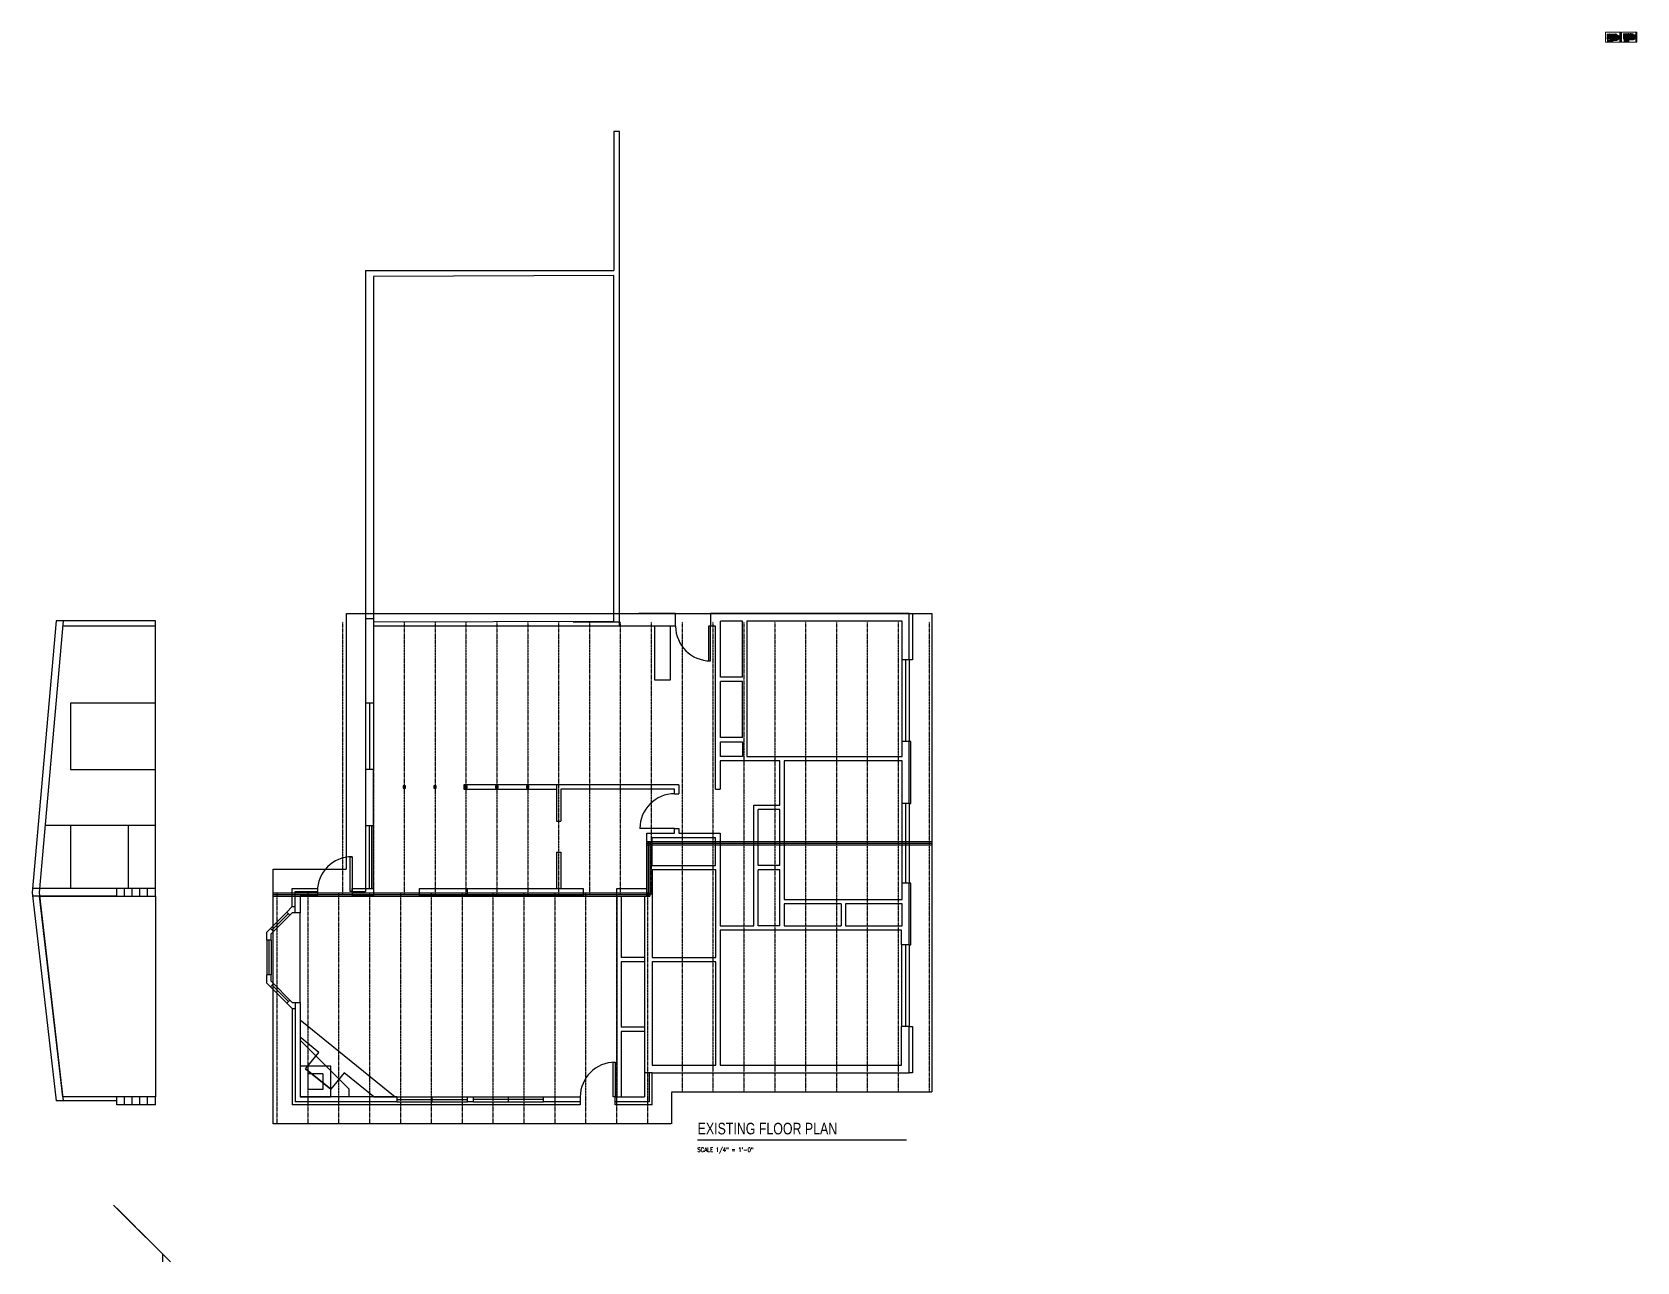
# Model space of a CAD drawing. Header units: inches. Extents: x -625442 to 34963, y -27993 to 66986.
# Drawn here: x -1630 to 33, y -1264 to 11 of the extents above; entities that cross this region are included whole.
import ezdxf

# ---------------------------------------------------------------- set-up
doc = ezdxf.new("R2010")
doc.units = ezdxf.units.IN
doc.header["$LTSCALE"] = 0.5
doc.header["$MEASUREMENT"] = 0
for name, pattern in [('DASHDOT2', [0.5, 0.25, -0.125, 0, -0.125]), ('HIDDEN', [0.375, 0.25, -0.125]), ('PDF_IMPORT', [1, 0.8, -0.2])]:
    doc.linetypes.add(name, pattern=pattern)
for name, color, linetype in [('0-TEXT', 30, 'Continuous'), ('E-HIDDEN', 252, 'HIDDEN'), ('P-BELOW-MED', 145, 'Continuous'), ('P-CASEWORK', 140, 'Continuous'), ('P-DOOR', 51, 'Continuous'), ('P-PATTERN', 147, 'Continuous'), ('P-WALL', 90, 'Continuous'), ('P-WINDOW', 213, 'Continuous'), ('S-HIDDEN', 233, 'HIDDEN'), ('ST-FRAMING', 14, 'DASHDOT2')]:
    doc.layers.add(name, color=color, linetype=linetype)
doc.styles.add('1-4T', font='Zap601Rm.ttf', dxfattribs={"width": 0.8, "height": 12})
doc.styles.add('sapa notes', font='romans.shx', dxfattribs={"width": 0.8})

msp = doc.modelspace()

# ---------------------------------------------------------------- texts
at = {"layer": '0-TEXT', "width": 0.8}
for s, height, style, p in [('EXISTING FLOOR PLAN', 11.988, '1-4T', (-940.16957, -1131.76981)), ('SCALE 1/4" = 1\'-0"', 4.4955, 'sapa notes', (-940.33731, -1149.95727))]:
    msp.add_text(s, height=height, dxfattribs=dict(at, style=style)).set_placement(p)

# ---------------------------------------------------------------- blocks, each defined once
blk = doc.blocks.new('Existing Red House Floor Plan_PBK')
at = {"layer": 'P-PATTERN', "color": 7, "lineweight": 9}
for points in [[(0.9, 10.7), (0.9, 0.3), (15.7, 0.3), (15.7, 10.7)], [(0.9, 10.7), (0.9, 0.3), (16.7, 0.3), (16.7, 10.7)], [(16.7, 10.7), (16.7, 7.1), (15.8, 7.1), (15.8, 10.7)], [(16.7, 7), (16.7, 2.8), (15.8, 2.8), (15.8, 7)], [(15.8, 2.8), (15.8, 1.6), (16.7, 1.6), (16.7, 2.8)], [(16.7, 1.5), (16.7, 0.7), (15.8, 0.7), (15.8, 1.5)], [(16.7, 0.6), (16.7, 0.3), (15.8, 0.3), (15.8, 0.6)]]:
    blk.add_lwpolyline(points, close=True, dxfattribs=at)
for points in [[(0.9, 8.1), (0.9, 8.1)], [(0.9, 5.5), (0.9, 5.5)], [(0.9, 2.9), (0.9, 2.9)], [(3.4, 10.7), (3.4, 10.7)], [(3.4, 0.3), (3.4, 0.3)], [(5.9, 10.7), (5.9, 10.7)], [(5.9, 0.3), (5.9, 0.3)], [(8.3, 10.7), (8.3, 10.7)], [(8.3, 0.3), (8.3, 0.3)], [(10.8, 10.7), (10.8, 10.7)], [(10.8, 0.3), (10.8, 0.3)], [(13.3, 10.7), (13.3, 10.7)], [(13.3, 0.3), (13.3, 0.3)], [(15.7, 8.1), (15.8, 8.1)], [(15.7, 5.5), (15.8, 5.5)], [(15.7, 2.9), (15.8, 2.9)], [(16.7, 2.6), (15.8, 2.6)], [(16.7, 2.5), (15.8, 2.5)], [(16.7, 2.4), (15.8, 2.4), (15.8, 2), (15.8, 1.9), (16, 1.9), (16.7, 1.9), (16.7, 2), (16.7, 2.4), (15.8, 2.4)], [(16, 2), (16, 1.9)]]:
    blk.add_lwpolyline(points, dxfattribs=at)
at = {"layer": 'P-PATTERN', "color": 7, "lineweight": 25}
for points in [[(2.9, 8.7), (3.2, 8.7), (2.6, 8.7)], [(2.9, 4.5), (3.2, 4.5), (2.6, 4.5)], [(2.7, 8.8), (2.7, 4.4)], [(2.8, 8.6), (2.7, 8.7)], [(2.7, 4.6), (2.8, 4.5)], [(3.7, 8.7), (3.2, 8.7), (3.2, 8.3), (3.2, 8.3), (3.1, 8.2), (3.1, 8.2), (3, 8.2), (3, 8.1), (2.9, 8.1), (2.9, 8), (2.9, 8)], [(3.2, 6.4), (2.9, 6.4)], [(3.2, 6.3), (2.9, 6.3)], [(3.2, 5.5), (2.9, 5.5)], [(3.2, 5.5), (2.9, 5.5)], [(3.2, 5.2), (2.9, 5.2)], [(3.2, 5.2), (2.9, 5.2)], [(2.9, 5.2), (2.9, 5.1), (2.9, 5), (3, 5), (3, 4.9), (3.1, 4.9), (3.1, 4.9), (3.2, 4.9), (3.2, 4.9)], [(3, 8.8), (3, 6.3)], [(3, 8.6), (3, 8.7)], [(3, 6.4), (3, 5.4)], [(3, 6.4), (3, 6.3)], [(3, 6.3), (3, 6.4)], [(3, 5.6), (3, 5.1)], [(3, 5.6), (3, 5.5)], [(3, 5.4), (3, 5.5)], [(3, 4.4), (3, 5.3)], [(3, 5.3), (3, 5.2)], [(3, 5.1), (3, 5.2)], [(3, 4.6), (3, 4.5)], [(3.3, 9), (3.2, 8.9)], [(3.2, 8.9), (5.5, 8.9)], [(3.2, 8), (3.2, 7.3)], [(3.2, 7.3), (3.2, 7.3)], [(3.3, 7), (3.2, 7), (3.2, 7), (3.2, 7), (3.2, 7), (3.2, 7), (3.2, 7), (3.3, 7), (3.3, 7), (3.3, 7.3)], [(3.2, 7), (3.2, 7.3)], [(3.2, 7), (5.1, 7)], [(3.2, 7), (3.2, 6.8)], [(3.2, 7), (3.2, 7)], [(3.3, 7), (3.2, 6.9)], [(3.2, 6.8), (3.2, 6.8)], [(3.3, 6.5), (3.2, 6.5), (3.2, 6.5), (3.2, 6.5), (3.2, 6.5), (3.2, 6.5), (3.2, 6.5), (3.3, 6.5), (3.3, 6.5), (3.3, 6.8)], [(3.2, 6.5), (3.2, 6.8)], [(3.3, 6.6), (3.2, 6.5)], [(3.2, 6.5), (4, 6.5)], [(3.2, 6.5), (3.2, 5.2)], [(3.2, 6.5), (3.2, 6.5)], [(3.2, 5), (3.9, 5)], [(3.3, 5), (3.2, 4.9)], [(3.2, 4.9), (3.2, 4.5), (4.6, 4.5)], [(3.2, 3), (13.2, 3)], [(3.3, 3), (3.2, 3)], [(3.3, 8.8), (3.3, 9)], [(3.3, 8.3), (3.3, 8.7), (3.7, 8.7)], [(3.3, 8.3), (3.3, 8.3)], [(3.3, 8.3), (3.3, 8.3)], [(3.3, 7.3), (3.3, 8)], [(3.3, 7.9), (3.3, 7.9)], [(3.3, 7.8), (3.3, 7.8)], [(5, 7.5), (3.3, 7.5)], [(5, 7.5), (3.3, 7.5)], [(3.3, 7.5), (3.3, 7.5)], [(3.3, 7.5), (3.3, 7.5)], [(3.3, 7.3), (3.3, 7.3)], [(3.3, 7.3), (3.3, 7.3)], [(3.3, 7), (3.3, 6.9)], [(3.3, 6.8), (3.3, 7)], [(3.3, 6.5), (3.3, 6.4)], [(3.5, 6.4), (3.3, 6.4), (3.3, 6.5)], [(3.7, 6.3), (3.9, 6.3), (3.9, 5.5), (3.3, 5.5), (3.3, 6.3), (3.5, 6.3)], [(3.3, 5.2), (3.3, 5.2), (3.3, 5.5), (3.8, 5.5), (3.8, 5.2), (3.7, 5.2)], [(3.3, 5.4), (3.3, 5.4)], [(3.3, 5.4), (3.3, 5.4)], [(3.3, 5.4), (3.3, 5.4)], [(3.3, 5.4), (3.3, 5.4)], [(3.3, 5.4), (3.3, 5.4)], [(3.3, 5.4), (3.3, 5.4)], [(3.3, 5.4), (3.3, 5.4)], [(3.3, 5.4), (3.3, 5.4)], [(3.3, 5.4), (3.3, 5.4)], [(3.3, 5.4), (3.3, 5.4)], [(3.3, 5.4), (3.3, 5.4)], [(3.3, 5.4), (3.3, 5.4)], [(3.3, 5.2), (3.3, 5.3)], [(3.3, 5.3), (3.3, 5.3)], [(3.3, 5.2), (3.3, 5.3)], [(3.3, 5.2), (3.3, 5.3)], [(3.3, 5.2), (3.3, 5.3)], [(3.3, 5.2), (3.3, 5.3)], [(3.3, 5.3), (3.3, 5.3)], [(3.3, 5.3), (3.3, 5.3)], [(3.3, 5.3), (3.3, 5.3)], [(3.3, 5.3), (3.3, 5.3)], [(3.3, 5.3), (3.3, 5.3)], [(3.3, 5.3), (3.3, 5.3)], [(3.3, 5.2), (3.3, 5.2), (3.3, 5.2)], [(3.3, 5), (3.3, 5.2), (3.3, 5.2), (3.3, 5), (3.4, 5), (3.4, 5), (3.4, 5), (3.5, 5), (3.5, 5.1), (3.5, 5.1), (3.5, 5.2), (3.5, 5.1), (3.5, 5.1), (3.6, 5), (3.6, 5), (3.6, 5), (3.7, 5), (3.7, 5)], [(3.3, 5), (3.3, 4.9)], [(4.6, 4.5), (3.3, 4.5), (3.3, 4.9)], [(4.5, 4.5), (4.5, 4.8), (3.3, 4.8)], [(3.3, 4.8), (3.3, 4.8)], [(3.3, 4.8), (3.3, 4.8)], [(3.3, 4.5), (3.3, 2.9)], [(3.6, 4.7), (3.5, 4.7), (3.5, 4.7), (3.4, 4.7), (3.4, 4.7), (3.4, 4.7)], [(3.5, 4.7), (3.4, 4.7), (3.4, 4.7), (3.4, 4.7), (3.4, 4.7), (3.4, 4.7), (3.4, 4.6)], [(3.4, 4.7), (3.4, 4.6), (3.4, 4.6), (3.4, 4.6), (3.4, 4.6), (3.5, 4.6)], [(3.4, 4.6), (3.4, 4.6), (3.4, 4.6), (3.4, 4.6), (3.5, 4.6), (3.5, 4.6), (3.6, 4.6)], [(5, 7.6), (5, 6.4), (3.7, 6.4), (3.7, 6.4), (3.7, 6.5), (3.6, 6.5), (3.6, 6.5), (3.6, 6.6), (3.5, 6.6), (3.5, 6.6)], [(3.5, 5.6), (3.5, 5.5)], [(3.5, 5.6), (3.5, 5.5)], [(3.6, 4.7), (3.5, 4.7)], [(3.5, 4.6), (3.5, 4.6), (3.5, 4.6), (3.5, 4.6), (3.5, 4.7), (3.5, 4.6), (3.5, 4.6)], [(3.5, 4.7), (3.5, 4.7), (3.5, 4.7), (3.5, 4.7), (3.5, 4.7), (3.5, 4.7), (3.5, 4.7)], [(3.5, 4.7), (3.5, 4.7), (3.5, 4.7)], [(3.7, 4.7), (3.7, 4.7), (3.7, 4.7), (3.7, 4.7), (3.6, 4.7), (3.6, 4.7), (3.5, 4.7)], [(3.5, 4.7), (3.5, 4.6), (3.5, 4.6)], [(3.5, 4.7), (3.5, 4.7), (3.5, 4.7)], [(3.5, 4.7), (3.5, 4.7), (3.5, 4.7)], [(3.6, 4.7), (3.5, 4.7), (3.6, 4.7)], [(3.5, 4.6), (3.6, 4.6)], [(3.5, 4.6), (3.5, 4.6), (3.5, 4.6)], [(3.5, 4.6), (3.6, 4.6), (3.6, 4.6), (3.7, 4.6), (3.7, 4.6), (3.7, 4.6)], [(3.5, 4.6), (3.5, 4.6), (3.5, 4.6), (3.5, 4.6), (3.5, 4.6), (3.5, 4.6), (3.5, 4.6), (3.5, 4.6), (3.5, 4.6), (3.5, 4.6), (3.5, 4.6), (3.5, 4.6), (3.5, 4.6), (3.5, 4.6), (3.5, 4.6), (3.5, 4.6), (3.5, 4.6), (3.5, 4.6), (3.5, 4.6), (3.5, 4.6), (3.5, 4.6)], [(3.5, 4.6), (3.5, 4.6), (3.5, 4.6)], [(3.6, 5.4), (3.6, 5.5)], [(3.6, 4.7), (3.6, 4.7)], [(3.6, 4.7), (3.6, 4.7)], [(3.6, 4.7), (3.6, 4.7)], [(3.6, 4.7), (3.6, 4.7), (3.6, 4.7), (3.6, 4.7), (3.7, 4.7), (3.7, 4.7), (3.7, 4.7)], [(3.7, 4.7), (3.6, 4.7), (3.6, 4.7)], [(3.7, 4.6), (3.7, 4.6), (3.7, 4.7), (3.6, 4.6), (3.6, 4.6), (3.6, 4.6), (3.6, 4.6)], [(3.6, 4.6), (3.7, 4.6), (3.7, 4.6), (3.7, 4.6), (3.7, 4.6), (3.7, 4.6), (3.7, 4.7)], [(3.7, 4.6), (3.7, 4.7), (3.7, 4.7), (3.7, 4.7), (3.7, 4.7), (3.6, 4.7)], [(3.7, 4.7), (3.6, 4.7), (3.6, 4.7)], [(3.6, 4.6), (3.6, 4.6), (3.7, 4.7)], [(3.6, 4.6), (3.6, 4.6)], [(3.6, 4.6), (3.6, 4.6)], [(3.6, 4.6), (3.6, 4.6)], [(3.6, 4.6), (3.6, 4.6), (3.7, 4.6)], [(3.6, 4.6), (3.6, 4.6), (3.6, 4.6), (3.6, 4.6), (3.6, 4.6), (3.6, 4.6), (3.6, 4.6), (3.6, 4.6), (3.6, 4.6), (3.6, 4.6), (3.6, 4.6), (3.6, 4.6), (3.6, 4.6), (3.6, 4.6), (3.6, 4.6), (3.6, 4.6), (3.6, 4.6), (3.6, 4.6), (3.6, 4.6), (3.6, 4.6), (3.6, 4.6)], [(3.6, 4.6), (3.6, 4.6), (3.6, 4.6)], [(3.7, 8.7), (3.7, 8.7)], [(3.7, 8.7), (3.7, 8.7), (3.7, 8.7), (3.7, 8.7), (3.7, 8.7), (3.7, 8.7), (3.7, 8.7), (3.7, 8.7), (3.7, 8.7), (3.9, 8.7)], [(3.7, 8.7), (3.9, 8.7)], [(3.7, 5.4), (3.7, 5.5)], [(3.7, 5.2), (3.9, 5.2)], [(3.7, 5), (4.6, 5)], [(3.7, 4.9), (3.8, 5)], [(3.7, 4.7), (3.7, 4.7), (3.7, 4.7)], [(3.8, 6.5), (4.4, 6.5)], [(3.8, 6.4), (3.8, 6.4)], [(3.8, 6.4), (3.8, 6.4)], [(3.8, 5.8), (4.3, 5.8)], [(3.9, 5.2), (3.8, 5.2), (3.8, 5.5), (4.5, 5.5), (4.5, 5.2), (4.4, 5.2)], [(3.8, 5.1), (3.8, 4.9)], [(3.8, 5.1), (3.8, 4.9)], [(3.9, 5), (3.8, 4.9)], [(3.8, 4.6), (3.8, 4.5)], [(3.8, 4.6), (3.8, 4.5)], [(3.9, 6.4), (3.9, 6.6)], [(3.9, 6.4), (3.9, 6.6)], [(4, 6.6), (3.9, 6.5)], [(3.9, 6.5), (3.9, 6.6)], [(3.9, 6.4), (3.9, 6.4)], [(3.9, 6.4), (3.9, 6.4)], [(5, 5.8), (5, 5.5), (3.9, 5.5), (3.9, 6.3), (4.3, 6.3), (4.3, 5.9), (4.2, 5.9), (4.2, 5.8), (4.3, 5.8), (4.3, 6.3), (5, 6.3), (5, 6)], [(4, 5.9), (3.9, 5.8)], [(3.9, 5.8), (3.9, 5.7)], [(4, 5), (4, 5.2), (3.9, 5.2), (3.9, 5), (4, 5), (4, 5), (4.1, 5), (4.1, 5), (4.1, 5.1), (4.1, 5.1), (4.2, 5.2), (4.2, 5.1), (4.2, 5.1), (4.2, 5), (4.2, 5), (4.3, 5), (4.3, 5), (4.4, 5)], [(4, 8.7), (4.4, 8.7)], [(4.4, 8.7), (4, 8.7)], [(4, 8.7), (4, 8.7)], [(4, 8.6), (4, 8.7)], [(4, 8.6), (4, 8.7)], [(4.2, 6.3), (4.1, 6.4)], [(4.1, 6.3), (4.1, 6.3), (4.2, 6.3), (4.2, 6.3), (4.2, 6.3), (4.1, 6.3)], [(4.1, 6.3), (4.1, 6.3), (4.1, 6.3), (4.1, 6.3), (4.1, 6.3), (4.1, 6.3)], [(4.1, 6.3), (4.1, 6.3), (4.1, 6.3)], [(4.2, 6.3), (4.2, 6.3), (4.1, 6.3)], [(4.1, 6.3), (4.1, 6.3), (4.2, 6.3)], [(4.1, 6.3), (4.1, 6.3), (4.1, 6.3), (4.1, 6.3), (4.1, 6.3)], [(4.1, 6.3), (4.1, 6.3), (4.1, 6.3), (4.1, 6.3), (4.1, 6.3)], [(4.2, 5.9), (4.1, 5.9)], [(4.1, 5.8), (4.2, 5.9)], [(4.1, 5.9), (4.2, 5.8)], [(4.2, 5.8), (4.1, 5.9)], [(4.1, 5.6), (4.2, 5.5)], [(4.1, 4.6), (4.1, 4.5)], [(4.1, 4.6), (4.1, 4.5)], [(4.2, 6.5), (4.3, 6.6)], [(4.2, 6.5), (5.1, 6.5)], [(4.2, 6.4), (4.2, 5.8)], [(4.2, 6.3), (4.2, 6.3), (4.2, 6.3)], [(4.2, 6.3), (4.2, 6.3)], [(4.2, 5.4), (4.2, 5.9)], [(4.2, 5.8), (4.2, 5.7)], [(4.2, 5.8), (4.3, 5.8)], [(4.2, 5.5), (4.3, 5.5)], [(4.3, 6.4), (4.3, 6.6)], [(4.3, 6.4), (4.3, 6.6)], [(4.4, 6.6), (4.3, 6.5)], [(4.4, 6.2), (4.3, 6.2)], [(4.4, 6.2), (4.3, 6.2)], [(4.3, 6.1), (4.3, 6.1), (4.4, 6.1), (4.6, 6.1), (4.6, 6.1), (4.7, 6.1), (4.7, 6.1), (4.9, 6.1), (4.9, 6.1), (5, 6.1)], [(4.3, 6.1), (4.3, 6.1)], [(4.4, 6.1), (4.3, 6.1)], [(4.3, 5.8), (4.3, 5.5)], [(4.3, 5.8), (4.3, 5.5)], [(4.4, 8.7), (4.4, 8.7)], [(4.4, 8.7), (4.4, 8.7), (4.4, 8.7), (4.4, 8.7), (4.4, 8.7), (4.4, 8.7), (4.4, 8.7), (4.4, 8.7), (4.4, 8.7), (4.6, 8.7)], [(4.4, 8.7), (4.6, 8.7)], [(4.5, 6.3), (4.5, 6.3), (4.5, 6.3), (4.5, 6.3), (4.5, 6.3), (4.5, 6.3), (4.4, 6.3), (4.4, 6.3), (4.4, 6.3)], [(4.4, 6.2), (4.4, 6.2), (4.4, 6.2), (4.4, 6.2), (4.4, 6.2), (4.4, 6.3), (4.4, 6.3), (4.4, 6.3), (4.4, 6.2), (4.4, 6.2), (4.4, 6.2), (4.4, 6.2), (4.4, 6.2), (4.4, 6.2), (4.4, 6.2), (4.5, 6.2), (4.5, 6.2), (4.5, 6.2), (4.6, 6.2), (4.6, 6.2), (4.6, 6.2), (4.5, 6.2), (4.5, 6.2), (4.5, 6.3), (4.5, 6.3), (4.5, 6.3), (4.5, 6.2), (4.5, 6.2), (4.5, 6.2), (4.5, 6.2), (4.5, 6.2), (4.5, 6.2), (4.5, 6.2)], [(4.4, 6.3), (4.4, 6.3), (4.4, 6.3), (4.4, 6.2), (4.4, 6.2), (4.4, 6.2), (4.4, 6.2), (4.4, 6.1), (4.4, 6.1), (4.5, 6.1), (4.5, 6.1), (4.5, 6.1), (4.5, 6.2), (4.6, 6.2), (4.6, 6.2), (4.6, 6.2), (4.5, 6.3), (4.5, 6.3), (4.5, 6.3)], [(4.4, 6.3), (4.5, 6.3), (4.4, 6.3)], [(4.4, 6.2), (4.4, 6.2), (4.4, 6.2)], [(4.4, 5.2), (4.5, 5.2), (4.5, 5.5), (5.1, 5.5)], [(4.4, 5.2), (5.5, 5.2)], [(4.4, 4.9), (4.5, 5)], [(4.5, 8.6), (4.5, 8.7)], [(4.5, 8.6), (4.5, 8.7)], [(4.5, 6.4), (4.5, 6.4)], [(4.5, 6.4), (4.5, 6.4)], [(4.5, 6.3), (4.5, 6.3)], [(4.6, 5.3), (4.5, 5.2)], [(4.5, 5.2), (4.5, 5.1)], [(4.5, 5.1), (4.5, 4.9)], [(4.5, 4.6), (4.5, 4.5)], [(5, 4.6), (5, 4.5), (5, 4.5), (5, 4.5), (5, 4.5), (5, 4.5), (5, 4.5), (5, 4.6), (5, 4.6), (4.6, 4.6)], [(4.6, 4.5), (4.6, 4.5)], [(5, 4.5), (4.6, 4.5)], [(4.7, 8.7), (5.4, 8.7), (5.4, 7.9), (5, 7.9), (5, 7.9)], [(5.9, 7.5), (5.5, 7.5), (5.5, 8.7), (4.7, 8.7)], [(4.7, 8.7), (4.7, 8.7)], [(5, 7.9), (4.9, 7.9), (4.9, 7.8), (4.8, 7.8), (4.8, 7.8), (4.7, 7.7), (4.7, 7.7), (4.7, 7.6), (4.7, 7.6)], [(4.9, 6.2), (4.9, 6.2), (4.9, 6.2), (4.9, 6.2), (4.9, 6.2), (4.9, 6.2), (4.9, 6.3), (4.9, 6.3), (4.9, 6.3), (4.9, 6.2), (4.9, 6.2), (4.9, 6.2), (4.9, 6.2), (4.9, 6.2), (4.9, 6.2), (4.9, 6.2), (4.9, 6.2), (4.8, 6.2), (4.8, 6.2), (4.8, 6.2), (4.8, 6.2), (4.7, 6.2), (4.7, 6.2), (4.8, 6.2), (4.8, 6.2), (4.8, 6.3), (4.8, 6.3), (4.8, 6.3), (4.8, 6.2), (4.8, 6.2), (4.8, 6.2), (4.8, 6.2), (4.8, 6.2), (4.8, 6.2), (4.8, 6.2)], [(4.8, 6.3), (4.8, 6.3), (4.8, 6.3), (4.7, 6.2), (4.7, 6.2), (4.7, 6.2), (4.8, 6.2), (4.8, 6.1), (4.8, 6.1), (4.8, 6.1), (4.9, 6.1), (4.9, 6.1), (4.9, 6.2), (4.9, 6.2), (4.9, 6.2), (4.9, 6.2), (4.9, 6.3), (4.9, 6.3), (4.9, 6.3)], [(4.8, 5.6), (4.8, 5.6), (4.8, 5.6), (4.7, 5.7), (4.7, 5.7), (4.7, 5.7), (4.7, 5.7), (4.8, 5.7), (4.8, 5.8), (4.8, 5.8), (4.8, 5.8), (4.8, 5.7), (4.8, 5.7), (4.8, 5.7), (4.9, 5.7), (4.8, 5.7), (4.8, 5.6), (4.8, 5.6), (4.8, 5.6)], [(4.8, 5.6), (4.8, 5.6), (4.8, 5.6), (4.8, 5.6), (4.8, 5.6), (4.8, 5.6), (4.8, 5.6), (4.8, 5.6), (4.8, 5.6), (4.8, 5.6), (4.8, 5.6), (4.8, 5.6), (4.8, 5.6), (4.8, 5.6), (4.8, 5.6), (4.7, 5.7), (4.7, 5.7), (4.8, 5.7), (4.8, 5.7), (4.8, 5.7), (4.8, 5.7), (4.8, 5.7), (4.8, 5.7), (4.8, 5.7), (4.8, 5.7), (4.8, 5.7), (4.8, 5.7), (4.8, 5.7), (4.8, 5.6), (4.8, 5.6), (4.8, 5.6)], [(4.7, 5.7), (4.7, 5.6), (4.7, 5.7)], [(4.8, 5.6), (4.8, 5.6), (4.8, 5.6), (4.8, 5.6), (4.8, 5.6), (4.8, 5.6), (4.8, 5.6), (4.9, 5.6), (4.9, 5.6), (4.9, 5.6), (4.8, 5.6), (4.8, 5.6), (4.8, 5.6), (4.8, 5.6), (4.7, 5.6), (4.7, 5.6), (4.7, 5.6), (4.7, 5.6), (4.7, 5.6), (4.7, 5.6), (4.8, 5.6), (4.8, 5.6), (4.7, 5.6), (4.8, 5.6), (4.8, 5.6)], [(4.7, 5.5), (4.7, 5.6), (4.7, 5.5)], [(4.8, 5.5), (4.7, 5.5), (4.8, 5.5)], [(4.9, 6.3), (4.9, 6.3), (4.9, 6.3), (4.8, 6.3), (4.8, 6.3), (4.8, 6.3), (4.8, 6.3), (4.8, 6.3), (4.8, 6.3)], [(4.8, 6.3), (4.9, 6.3), (4.8, 6.3)], [(4.8, 6.3), (4.8, 6.3)], [(4.8, 5.6), (4.8, 5.7), (4.8, 5.7), (4.8, 5.7), (4.8, 5.7), (4.8, 5.7), (4.8, 5.6)], [(4.8, 5.7), (4.8, 5.6), (4.8, 5.7)], [(4.8, 5.6), (4.8, 5.6), (4.8, 5.6), (4.8, 5.6), (4.8, 5.6)], [(4.8, 4.6), (4.8, 4.5)], [(4.9, 7.2), (5, 7.2)], [(4.9, 7), (5.5, 7)], [(4.9, 6.9), (5, 7)], [(4.9, 6.9), (5, 6.9)], [(4.9, 6.9), (5, 6.9)], [(4.9, 6.5), (5, 6.6)], [(4.9, 6.2), (5, 6.2)], [(4.9, 6.2), (5, 6.2)], [(4.9, 6.1), (5, 6.1)], [(4.9, 5.6), (4.9, 5.5), (4.9, 5.6)], [(5, 7.9), (5, 7.9), (5.4, 7.9), (5.4, 7)], [(5.3, 5.8), (5.3, 5.9), (5.2, 5.9), (5.2, 6), (5.2, 6), (5.1, 6), (5.1, 6), (5, 6), (5, 7.6)], [(5.4, 7.5), (5, 7.5)], [(5.4, 7.5), (5, 7.5)], [(5, 7.4), (5, 7.4)], [(5.1, 7.4), (5, 7.4)], [(5, 7.2), (5, 7.1)], [(5, 7), (5, 6.9)], [(5, 7), (5, 6.9)], [(5.1, 7), (5, 6.9)], [(5, 6.8), (5, 6.7)], [(5, 6.8), (5, 6.8)], [(5, 6.5), (5, 6.4)], [(5, 6.1), (5, 6.1)], [(5.1, 5.5), (5, 5.5), (5, 5.8)], [(5.4, 5.7), (5, 5.7)], [(5.4, 4.8), (5.4, 4.5), (5, 4.5)], [(5, 4.5), (5.7, 4.5)], [(5, 4.5), (5, 4.5)], [(5.1, 8), (5.1, 7.9)], [(5.1, 7.9), (5.1, 7.9)], [(5.4, 5.5), (5.4, 5.5), (5.4, 5.1), (5.4, 5.1), (5.3, 5.1), (5.3, 5.1), (5.2, 5), (5.2, 5), (5.2, 4.9), (5.1, 4.9), (5.1, 4.8)], [(5.1, 4.6), (5.1, 4.7), (5.4, 4.7), (5.4, 4.6)], [(5.1, 4.6), (5.2, 4.6)], [(5.4, 4.6), (5.1, 4.6)], [(5.2, 5.7), (5.2, 5.5), (5.3, 5.6)], [(5.2, 5.5), (5.2, 5.6)], [(5.3, 4.6), (5.3, 4.6), (5.3, 4.6), (5.3, 4.6), (5.3, 4.6), (5.3, 4.6), (5.3, 4.6), (5.3, 4.6), (5.3, 4.6), (5.2, 4.6), (5.2, 4.6), (5.2, 4.6), (5.2, 4.6), (5.2, 4.6), (5.2, 4.6), (5.2, 4.6), (5.2, 4.6), (5.3, 4.6), (5.3, 4.6), (5.3, 4.6), (5.3, 4.6), (5.3, 4.6), (5.3, 4.6), (5.3, 4.6), (5.3, 4.6), (5.3, 4.6), (5.2, 4.6), (5.2, 4.6), (5.2, 4.6), (5.2, 4.6)], [(5.2, 4.6), (5.2, 4.6), (5.2, 4.6), (5.2, 4.6), (5.2, 4.6), (5.2, 4.6), (5.2, 4.6), (5.2, 4.6), (5.2, 4.6), (5.3, 4.6), (5.3, 4.6), (5.3, 4.6), (5.3, 4.6), (5.2, 4.6), (5.2, 4.6), (5.2, 4.6), (5.2, 4.6), (5.2, 4.6), (5.2, 4.6), (5.2, 4.6), (5.2, 4.6), (5.2, 4.6), (5.2, 4.6), (5.2, 4.6), (5.2, 4.6), (5.2, 4.6), (5.2, 4.6), (5.2, 4.6), (5.2, 4.6)], [(5.2, 4.6), (5.2, 4.6)], [(5.2, 4.6), (5.2, 4.6), (5.2, 4.6)], [(5.2, 4.6), (5.2, 4.6), (5.2, 4.6)], [(5.2, 4.6), (5.2, 4.6)], [(5.2, 4.6), (5.2, 4.6), (5.2, 4.6)], [(5.2, 4.6), (5.2, 4.6)], [(5.2, 4.6), (5.2, 4.6), (5.2, 4.6), (5.2, 4.6), (5.2, 4.6), (5.2, 4.6), (5.2, 4.6), (5.2, 4.6), (5.2, 4.6), (5.2, 4.6), (5.2, 4.6), (5.2, 4.6), (5.2, 4.6)], [(5.2, 4.6), (5.2, 4.6)], [(5.3, 4.6), (5.3, 4.6), (5.3, 4.6), (5.3, 4.6), (5.2, 4.6), (5.2, 4.6)], [(5.2, 4.6), (5.2, 4.6)], [(5.3, 4.6), (5.3, 4.6), (5.3, 4.6), (5.3, 4.6), (5.3, 4.6), (5.3, 4.6), (5.3, 4.6), (5.3, 4.6), (5.3, 4.6), (5.3, 4.6), (5.3, 4.6), (5.3, 4.6), (5.3, 4.6), (5.2, 4.6), (5.2, 4.6), (5.2, 4.6), (5.2, 4.6), (5.3, 4.6), (5.3, 4.6), (5.3, 4.6), (5.3, 4.6), (5.3, 4.6), (5.3, 4.6), (5.3, 4.6)], [(5.3, 4.6), (5.3, 4.6), (5.3, 4.6), (5.3, 4.6), (5.3, 4.6), (5.2, 4.6), (5.2, 4.6), (5.2, 4.6), (5.2, 4.6)], [(5.2, 4.6), (5.2, 4.6), (5.2, 4.6), (5.2, 4.6)], [(5.3, 4.6), (5.3, 4.6), (5.3, 4.6), (5.3, 4.6), (5.3, 4.6), (5.2, 4.6), (5.2, 4.6), (5.2, 4.6), (5.3, 4.6), (5.3, 4.6), (5.3, 4.6), (5.3, 4.6), (5.3, 4.6), (5.3, 4.6), (5.3, 4.6), (5.3, 4.6), (5.3, 4.6), (5.3, 4.6), (5.3, 4.6), (5.3, 4.6), (5.3, 4.6), (5.3, 4.6), (5.3, 4.6)], [(5.2, 4.6), (5.2, 4.6)], [(5.2, 4.6), (5.2, 4.6)], [(5.3, 4.6), (5.3, 4.6), (5.3, 4.6), (5.3, 4.6), (5.3, 4.6), (5.3, 4.6), (5.3, 4.6), (5.3, 4.6), (5.2, 4.6), (5.2, 4.6), (5.2, 4.6), (5.2, 4.6), (5.2, 4.6)], [(5.2, 4.6), (5.2, 4.6), (5.2, 4.6), (5.2, 4.6), (5.2, 4.6), (5.2, 4.6), (5.2, 4.6), (5.2, 4.6), (5.2, 4.6), (5.2, 4.6), (5.2, 4.6)], [(5.2, 4.6), (5.2, 4.6)], [(5.2, 4.6), (5.2, 4.6), (5.2, 4.6), (5.2, 4.6), (5.2, 4.6)], [(5.2, 4.6), (5.2, 4.6)], [(5.2, 4.6), (5.2, 4.6), (5.2, 4.6)], [(5.3, 4.6), (5.3, 4.6), (5.2, 4.6), (5.2, 4.6), (5.2, 4.6), (5.2, 4.6)], [(5.2, 4.6), (5.2, 4.6), (5.2, 4.6), (5.3, 4.6), (5.3, 4.6), (5.3, 4.6), (5.3, 4.6), (5.3, 4.6), (5.3, 4.6), (5.3, 4.6), (5.3, 4.6), (5.2, 4.6), (5.2, 4.6), (5.2, 4.6)], [(5.2, 4.6), (5.2, 4.6), (5.3, 4.6), (5.3, 4.6), (5.3, 4.6), (5.3, 4.6), (5.3, 4.6), (5.3, 4.6), (5.3, 4.6), (5.3, 4.6), (5.3, 4.6)], [(5.2, 4.6), (5.2, 4.6), (5.2, 4.6)], [(5.2, 4.6), (5.2, 4.6)], [(5.2, 4.6), (5.2, 4.6)], [(5.2, 4.6), (5.2, 4.6), (5.2, 4.6), (5.2, 4.6), (5.2, 4.6), (5.2, 4.6), (5.2, 4.6), (5.2, 4.6)], [(5.2, 4.6), (5.2, 4.6), (5.2, 4.6)], [(5.2, 4.6), (5.2, 4.6), (5.2, 4.6)], [(5.2, 4.6), (5.2, 4.6), (5.2, 4.6)], [(5.2, 4.6), (5.2, 4.6)], [(5.3, 8.7), (5.3, 8.7)], [(5.4, 8.6), (5.3, 8.7)], [(5.3, 8.2), (5.4, 8.2)], [(5.3, 8.2), (5.4, 8.2)], [(5.3, 8), (5.4, 7.9)], [(5.3, 8), (5.3, 8)], [(5.3, 8), (5.3, 8)], [(5.3, 8), (5.3, 7.9)], [(5.3, 8), (5.3, 7.9)], [(5.3, 7.9), (5.3, 7.9)], [(5.3, 7.9), (5.3, 7.9)], [(5.4, 7.8), (5.3, 7.9)], [(5.3, 6.6), (5.4, 6.6)], [(5.3, 6.5), (5.4, 6.5)], [(5.3, 5.6), (5.4, 5.5)], [(5.3, 5.5), (5.3, 5.5)], [(5.3, 4.6), (5.3, 4.6)], [(5.3, 4.6), (5.3, 4.6), (5.3, 4.6), (5.3, 4.6), (5.3, 4.6), (5.3, 4.6), (5.3, 4.6), (5.3, 4.6), (5.3, 4.6), (5.3, 4.6)], [(5.3, 4.6), (5.3, 4.6)], [(5.3, 4.6), (5.3, 4.6), (5.3, 4.6)], [(5.3, 4.6), (5.3, 4.6)], [(5.3, 4.6), (5.3, 4.6)], [(5.3, 4.6), (5.3, 4.6), (5.3, 4.6)], [(5.3, 4.6), (5.3, 4.6), (5.3, 4.6)], [(5.3, 4.6), (5.3, 4.6)], [(5.3, 4.6), (5.3, 4.6), (5.3, 4.6)], [(5.3, 4.6), (5.3, 4.6), (5.3, 4.6), (5.3, 4.6)], [(5.3, 4.6), (5.3, 4.6), (5.3, 4.6)], [(5.3, 4.6), (5.3, 4.6)], [(5.3, 4.6), (5.3, 4.6)], [(5.3, 4.6), (5.3, 4.6), (5.3, 4.6), (5.3, 4.6), (5.3, 4.6), (5.3, 4.6), (5.3, 4.6), (5.3, 4.6), (5.3, 4.6)], [(5.3, 4.6), (5.3, 4.6)], [(5.3, 4.6), (5.3, 4.6)], [(5.3, 4.6), (5.3, 4.6), (5.3, 4.6), (5.3, 4.6), (5.3, 4.6), (5.3, 4.6), (5.3, 4.6), (5.3, 4.6), (5.3, 4.6), (5.3, 4.6), (5.3, 4.6), (5.3, 4.6), (5.3, 4.6), (5.3, 4.6), (5.3, 4.6)], [(5.3, 4.6), (5.3, 4.6)], [(5.3, 4.6), (5.3, 4.6), (5.3, 4.6), (5.3, 4.6), (5.3, 4.6), (5.3, 4.6), (5.3, 4.6), (5.3, 4.6)], [(5.3, 4.6), (5.3, 4.6), (5.3, 4.6), (5.3, 4.6), (5.3, 4.6), (5.3, 4.6), (5.3, 4.6)], [(5.3, 4.6), (5.3, 4.6)], [(5.3, 4.6), (5.3, 4.6), (5.3, 4.6), (5.3, 4.6), (5.3, 4.6), (5.3, 4.6), (5.3, 4.6), (5.3, 4.6)], [(5.3, 4.6), (5.3, 4.6), (5.3, 4.6)], [(5.3, 4.6), (5.3, 4.6), (5.3, 4.6)], [(5.3, 4.6), (5.3, 4.6), (5.3, 4.6)], [(5.3, 4.6), (5.3, 4.6)], [(5.3, 4.6), (5.3, 4.6), (5.3, 4.6)], [(5.3, 4.6), (5.4, 4.6)], [(5.3, 4.6), (5.3, 4.5)], [(5.3, 4.6), (5.3, 4.5)], [(5.4, 8.8), (5.4, 9)], [(5.4, 8.9), (5.5, 9)], [(5.5, 9), (5.4, 8.9)], [(5.4, 8.9), (7.9, 8.9)], [(5.4, 8.8), (5.4, 7.8)], [(5.4, 8.2), (5.4, 8.3)], [(5.4, 8.2), (5.4, 8.3)], [(5.4, 8), (5.4, 5.4)], [(5.4, 7), (5.4, 6.9)], [(5.4, 6.9), (5.5, 7)], [(5.4, 6.6), (5.4, 5.5), (5.4, 5.5)], [(5.4, 6.2), (6.7, 6.2)], [(5.5, 6.2), (5.4, 6.1)], [(5.5, 5.9), (5.4, 5.8)], [(5.4, 5.8), (10.8, 5.8)], [(5.4, 5.2), (5.5, 5.3)], [(5.4, 5.3), (5.4, 5.3)], [(5.4, 5.3), (5.4, 5.3)], [(5.4, 5.2), (12.9, 5.2)], [(5.4, 5.2), (5.4, 5.1)], [(5.5, 5.2), (5.4, 5.1)], [(5.5, 4.9), (5.4, 4.8)], [(5.4, 4.8), (6.7, 4.8)], [(5.5, 8.8), (5.5, 9)], [(5.5, 7), (5.5, 7.5), (5.9, 7.5)], [(5.5, 5.1), (5.5, 6), (6.6, 6), (6.6, 5.9), (6.6, 5.9), (6.6, 6.1), (5.5, 6.1), (5.5, 6.6)], [(5.6, 6.5), (5.5, 6.5)], [(5.6, 6.5), (5.5, 6.5)], [(5.5, 6.2), (5.5, 6.1)], [(5.9, 6), (5.9, 5.8), (5.8, 5.8), (5.7, 5.8), (5.7, 5.4), (5.5, 5.4)], [(5.5, 5.8), (5.5, 5.7)], [(5.6, 5.7), (5.5, 5.7)], [(5.6, 5.7), (5.5, 5.7)], [(5.6, 5.5), (5.5, 5.5)], [(5.6, 5.4), (5.5, 5.4)], [(5.6, 5.2), (5.5, 5.2)], [(5.6, 5.2), (5.5, 5.2)], [(5.5, 5.1), (5.5, 5.1)], [(5.5, 4.8), (5.5, 4.7)], [(5.7, 4.5), (5.5, 4.5), (5.5, 4.8)], [(5.5, 4.8), (5.5, 4.7)], [(5.5, 4.7), (5.5, 4.7)], [(5.5, 4.6), (5.5, 4.5)], [(5.6, 4.6), (5.6, 4.5)], [(5.6, 4.5), (5.7, 4.5)], [(5.8, 7.5), (5.7, 7.5)], [(5.8, 7.4), (5.7, 7.5)], [(5.7, 6.2), (5.7, 6.1)], [(5.7, 6.2), (5.7, 6.1)], [(5.8, 6.1), (5.7, 6.1)], [(5.8, 6), (5.7, 6.1)], [(5.7, 6.1), (5.8, 6)], [(5.8, 6), (5.7, 6)], [(5.7, 6), (5.7, 6)], [(5.7, 4.5), (5.7, 4.5), (5.8, 4.5), (5.8, 4.5), (5.7, 4.5), (5.7, 4.6), (5.7, 4.6), (5.7, 4.5), (5.7, 4.5), (6, 4.5)], [(5.7, 4.6), (6, 4.6)], [(5.7, 4.6), (5.8, 4.5)], [(5.7, 4.6), (5.7, 4.5)], [(5.8, 4.5), (5.7, 4.5)], [(5.7, 4.5), (5.7, 4.5)], [(5.8, 7.6), (5.8, 6)], [(5.8, 6.1), (5.8, 4.4)], [(5.8, 6), (5.8, 6)], [(5.8, 4.6), (5.8, 4.6), (5.8, 4.6), (5.8, 4.6), (5.8, 4.7), (5.8, 4.6), (5.8, 4.6)], [(5.8, 4.7), (5.8, 4.7), (5.8, 4.7), (5.8, 4.7), (5.8, 4.7), (5.8, 4.7), (5.8, 4.7)], [(5.8, 4.7), (5.8, 4.7), (5.8, 4.7)], [(6, 4.7), (6, 4.7), (6, 4.7), (6, 4.7), (5.9, 4.7), (5.9, 4.7), (5.8, 4.7)], [(5.9, 4.7), (5.8, 4.7), (5.8, 4.7), (5.8, 4.7), (5.8, 4.7), (5.8, 4.7)], [(5.8, 4.7), (5.8, 4.7), (5.8, 4.7), (5.8, 4.7), (5.8, 4.7), (5.8, 4.7), (5.8, 4.6)], [(5.8, 4.7), (5.8, 4.6), (5.8, 4.6), (5.8, 4.6), (5.8, 4.6), (5.8, 4.6)], [(5.8, 4.7), (5.8, 4.6), (5.8, 4.6)], [(5.8, 4.7), (5.8, 4.7), (5.8, 4.7)], [(5.8, 4.7), (5.8, 4.7), (5.8, 4.7)], [(6, 4.7), (5.8, 4.7), (6, 4.7)], [(5.8, 4.6), (5.8, 4.6), (5.8, 4.6)], [(5.8, 4.6), (5.9, 4.6), (5.9, 4.6), (6, 4.6), (6, 4.6), (6, 4.6)], [(5.8, 4.6), (5.8, 4.6), (5.8, 4.6), (5.8, 4.6), (5.8, 4.6), (5.8, 4.6), (5.9, 4.6)], [(5.8, 4.6), (5.8, 4.6)], [(5.8, 4.6), (5.9, 4.6), (5.8, 4.6)], [(5.8, 4.6), (5.8, 4.6)], [(5.9, 7.5), (5.9, 7.5)], [(6.5, 7.5), (6.5, 7.5), (6.5, 7.5), (6.5, 7.5), (6.5, 7.5), (6.5, 7.5), (6.5, 7.5), (6.5, 7.5), (6.5, 7.5), (5.9, 7.5)], [(6.5, 7.5), (5.9, 7.5)], [(5.9, 7.4), (5.9, 7.5)], [(5.9, 7.4), (5.9, 7.5)], [(5.9, 4.7), (5.9, 4.7), (5.9, 4.7)], [(5.9, 4.7), (5.9, 4.7)], [(5.9, 4.7), (5.9, 4.7)], [(5.9, 4.6), (6, 4.6), (6, 4.6), (6, 4.6), (6, 4.6), (6, 4.6), (6, 4.7)], [(6, 4.6), (6, 4.7), (6, 4.7), (6, 4.7), (6, 4.7), (5.9, 4.7)], [(5.9, 4.6), (5.9, 4.6), (5.9, 4.6)], [(5.9, 4.6), (5.9, 4.6)], [(5.9, 4.6), (5.9, 4.6)], [(5.9, 4.6), (5.9, 4.6), (5.9, 4.6), (5.9, 4.6), (5.9, 4.6), (5.9, 4.6), (5.9, 4.6), (5.9, 4.6), (5.9, 4.6), (5.9, 4.6), (5.9, 4.6), (5.9, 4.6), (5.9, 4.6), (5.9, 4.6), (5.9, 4.6), (5.9, 4.6), (5.9, 4.6), (5.9, 4.6), (5.9, 4.6), (5.9, 4.6), (5.9, 4.6)], [(5.9, 4.6), (5.9, 4.6), (5.9, 4.6), (5.9, 4.6), (5.9, 4.6), (5.9, 4.6), (5.9, 4.6), (5.9, 4.6), (5.9, 4.6), (5.9, 4.6), (5.9, 4.6), (5.9, 4.6), (5.9, 4.6), (5.9, 4.6), (5.9, 4.6), (5.9, 4.6), (5.9, 4.6), (5.9, 4.6), (5.9, 4.6), (5.9, 4.6), (5.9, 4.6)], [(5.9, 4.6), (6, 4.6), (5.9, 4.6)], [(7.7, 4.5), (6.6, 4.5), (6.6, 4.8), (6.6, 4.8), (6.6, 4.5), (6, 4.5)], [(6, 4.7), (6, 4.7), (6, 4.7), (6, 4.7), (6, 4.7), (6, 4.7), (6, 4.7), (6, 4.7), (6, 4.7)], [(6, 4.6), (6, 4.6), (6, 4.7), (6, 4.6), (6, 4.6), (6, 4.6), (6, 4.6)], [(6, 4.7), (6, 4.7), (6, 4.7)], [(6, 4.7), (6, 4.7), (6, 4.7)], [(6, 4.6), (6, 4.6), (6, 4.7)], [(6, 4.6), (6, 4.6), (6, 4.6)], [(6, 4.5), (6.6, 4.5), (6.6, 3.5), (7.4, 3.5)], [(6, 4.5), (6, 4.5)], [(6.6, 5.9), (6.6, 5.8), (6.4, 5.8), (6.3, 5.8), (6.2, 5.8), (6.2, 6)], [(6.5, 5.8), (6.5, 5.3), (6.3, 5.3), (6.2, 5.2), (6.2, 5.1), (6.3, 5.1), (6.7, 5.1), (6.8, 5.1), (6.8, 5.8), (6.7, 5.9), (6.6, 5.9)], [(6.3, 6), (6.3, 6)], [(6.3, 6), (6.3, 6)], [(6.3, 4.6), (6.3, 4.5)], [(6.3, 4.6), (6.3, 4.5)], [(6.4, 7.5), (6.4, 7.5)], [(6.4, 5.8), (6.5, 5.8)], [(6.4, 5.6), (6.5, 5.6)], [(6.4, 5.6), (6.5, 5.6)], [(7.3, 7.8), (7.3, 7.8), (7.2, 7.8), (7.1, 7.8), (7.1, 7.7), (7.1, 7.7), (7, 7.6), (7, 7.6), (7, 7.5), (6.5, 7.5)], [(6.5, 7.5), (7, 7.5)], [(6.5, 7.5), (6.5, 7.5)], [(6.5, 6.1), (6.6, 6.2)], [(6.5, 6.2), (6.5, 6.1)], [(6.5, 6.2), (6.5, 6.1)], [(6.5, 5.7), (6.5, 5.8)], [(6.6, 6.1), (6.6, 6.3)], [(6.6, 6.1), (7.1, 6.1), (7.1, 6.1)], [(6.6, 6.1), (7.8, 6.1)], [(7.8, 6), (6.6, 6)], [(6.6, 4.9), (6.6, 4.9)], [(6.6, 4.8), (6.7, 4.9)], [(6.6, 4.7), (6.6, 4.7)], [(6.6, 4.7), (6.6, 4.7)], [(6.6, 4.7), (6.6, 4.7)], [(6.7, 4.7), (6.6, 4.7)], [(6.6, 4.3), (8.7, 4.3)], [(6.7, 4.3), (6.6, 4.2)], [(6.6, 3.4), (7.3, 3.4)], [(6.7, 3.4), (6.6, 3.3)], [(6.6, 3.2), (13.2, 3.2)], [(6.7, 3.2), (6.6, 3.1)], [(6.8, 4.5), (6.7, 4.5)], [(7, 4.1), (7, 4.1), (6.7, 4.1), (6.7, 4.5), (7.7, 4.5)], [(6.7, 4.3), (6.7, 4.2)], [(6.7, 4.1), (6.7, 3.8), (6.9, 3.6), (7.2, 3.6)], [(6.8, 4.1), (6.7, 4.1)], [(7.2, 3.8), (7.2, 3.8), (7.2, 3.6), (6.7, 3.6), (6.7, 4.1), (6.9, 4.1), (6.9, 4)], [(6.7, 3.3), (6.7, 3.5), (6.7, 3.1)], [(6.8, 4.6), (6.8, 4)], [(6.9, 4.5), (6.8, 4.6)], [(6.8, 3.5), (6.8, 4.2)], [(6.8, 4.1), (6.9, 4.1)], [(6.9, 4), (6.8, 4.1)], [(6.8, 4.1), (6.9, 4.1)], [(6.8, 3.6), (6.9, 3.6)], [(6.8, 3.6), (6.9, 3.5)], [(6.9, 7.4), (6.9, 7.5)], [(6.9, 7.4), (6.9, 7.5)], [(6.9, 4.1), (6.9, 4.3), (7.4, 4.3), (7.4, 4.5)], [(7, 6.1), (7, 6.2), (7.4, 6.2), (7.4, 6.1)], [(7.1, 3.4), (8.7, 3.4)], [(7.1, 3.3), (7.2, 3.4)], [(7.2, 6.2), (7.2, 6.1), (7.3, 6.1)], [(7.2, 6.1), (7.2, 6.1)], [(7.2, 4.6), (7.2, 4.5)], [(7.2, 4.6), (7.2, 4.5)], [(7.4, 3.6), (7.2, 3.6), (7.2, 3.8), (7.2, 3.9)], [(7.2, 3.5), (7.2, 3.3)], [(7.2, 3.5), (7.2, 3.3)], [(7.3, 3.4), (7.2, 3.3)], [(7.3, 7.5), (7.8, 7.5), (7.8, 7.4)], [(8.5, 7.5), (7.3, 7.5)], [(7.4, 6.1), (7.4, 6.1), (7.8, 6.1)], [(7.8, 3.6), (7.8, 3.5), (7.8, 3.5), (7.8, 3.5), (7.8, 3.5), (7.8, 3.5), (7.8, 3.5), (7.8, 3.6), (7.8, 3.6), (7.4, 3.6)], [(7.4, 3.5), (7.4, 3.5)], [(7.8, 3.5), (7.4, 3.5)], [(7.6, 7.5), (7.5, 7.5)], [(7.5, 7.4), (7.5, 7.5)], [(7.5, 7.4), (7.5, 7.5)], [(7.6, 4.5), (7.5, 4.5)], [(7.6, 7.6), (7.6, 4.4)], [(7.6, 7.4), (7.6, 7.5)], [(7.6, 7.4), (7.6, 7.4), (7.7, 7.3), (7.7, 7.3), (7.7, 7.3), (7.8, 7.2), (7.8, 7.2), (7.8, 6), (7.9, 6)], [(7.6, 4.6), (7.6, 4.5)], [(7.7, 7.1), (7.8, 7.1)], [(7.7, 7.1), (7.8, 7.1)], [(7.7, 6.5), (7.8, 6.5)], [(7.7, 6.4), (7.8, 6.4)], [(8, 4.8), (8, 4.8), (7.9, 4.8), (7.9, 4.8), (7.8, 4.8), (7.8, 4.7), (7.8, 4.7), (7.7, 4.6), (7.7, 4.5)], [(7.8, 7.6), (7.8, 9)], [(7.8, 8.9), (7.9, 9)], [(7.9, 9), (7.8, 8.9)], [(7.8, 8.9), (8.2, 8.9)], [(7.8, 6.2), (7.8, 6.2)], [(7.8, 6.2), (7.8, 6.2)], [(8, 4.5), (8.6, 4.5), (8.6, 3.6), (7.8, 3.6)], [(7.8, 3.5), (8.8, 3.5)], [(7.8, 3.5), (7.8, 3.5)], [(7.9, 7.6), (7.9, 9)], [(7.9, 7.4), (7.9, 7.5), (8.1, 7.5), (8.1, 7.2), (7.9, 7.2), (7.9, 7.2)], [(8.1, 6.4), (8.1, 6.3), (7.9, 6.3), (7.9, 7.2), (8.1, 7.2), (8.1, 7.1)], [(7.9, 6.1), (7.9, 6.1), (7.9, 6.3), (8.1, 6.3), (8.1, 6.1), (8.1, 6.1)], [(7.9, 5.8), (7.9, 5.9), (8, 5.9), (8, 5.9), (8.1, 5.9), (8.1, 6), (8.1, 6), (8.2, 6)], [(8, 8.9), (9.9, 8.9)], [(8.8, 3.6), (8.6, 3.6), (8.6, 4.5), (8, 4.5)], [(8, 3.5), (8, 3.9), (8.3, 4.2), (8.6, 4.2)], [(8.1, 7.6), (8.1, 9)], [(8.1, 7.6), (8.1, 9)], [(8.1, 8.9), (8.2, 9)], [(8.2, 9), (8.1, 8.9)], [(8.1, 7.1), (8.1, 7.5), (8.5, 7.5)], [(8.1, 6.7), (8.1, 6.8)], [(8.1, 6.8), (8.1, 6.7)], [(8.2, 6.1), (8.1, 6.1), (8.1, 6.4)], [(8.1, 6), (8.2, 6)], [(8.1, 6), (8.1, 6)], [(8.3, 7.5), (8.2, 7.5)], [(8.2, 7.2), (8.4, 7.2)], [(8.2, 7.2), (8.4, 7.2)], [(8.2, 6.3), (8.4, 6.3)], [(8.5, 6.1), (8.5, 6.1), (8.5, 6.2), (8.4, 6.2), (8.4, 6.3), (8.3, 6.3), (8.3, 6.3), (8.2, 6.3)], [(8.3, 7.6), (8.3, 7.1)], [(8.4, 7.4), (8.3, 7.5)], [(8.3, 6.2), (8.3, 7.3)], [(8.3, 7.2), (8.4, 7.2)], [(8.4, 7.1), (8.3, 7.2)], [(8.3, 6.4), (8.4, 6.3)], [(8.4, 4.6), (8.5, 4.6)], [(8.4, 4.6), (8.5, 4.6)], [(8.6, 7.5), (8.5, 7.5)], [(9.6, 7.5), (9.8, 7.5), (9.8, 6.1), (8.5, 6.1)], [(8.5, 7.5), (8.5, 7.5)], [(8.8, 7.5), (8.8, 7.5), (8.7, 7.5), (8.7, 7.5), (8.8, 7.5), (8.8, 7.5), (8.8, 7.5), (8.8, 7.5), (8.8, 7.5), (8.5, 7.5)], [(8.8, 7.5), (8.5, 7.5)], [(8.6, 6.1), (8.5, 6.1)], [(8.6, 6), (8.5, 6)], [(8.5, 6), (10.7, 6), (10.7, 5.4), (11.3, 5.4)], [(8.6, 4.6), (8.5, 4.6)], [(8.5, 4.6), (8.5, 4.5)], [(8.5, 4.6), (8.5, 4.5)], [(8.5, 4.2), (8.6, 4.3)], [(8.5, 3.4), (10.7, 3.4)], [(8.5, 3.3), (8.6, 3.4)], [(8.6, 7.6), (8.6, 6)], [(8.6, 7.4), (8.6, 7.5)], [(8.6, 6.1), (8.6, 4.5)], [(8.6, 6.1), (8.6, 6)], [(8.6, 6), (8.6, 6.1)], [(8.6, 6), (8.6, 6)], [(8.6, 6), (8.6, 6)], [(8.6, 4.7), (10.6, 4.7)], [(8.6, 4.6), (8.6, 4.5)], [(8.6, 4.3), (8.6, 4.2)], [(8.7, 3.7), (8.6, 3.7)], [(8.7, 3.6), (8.6, 3.6)], [(8.6, 3.5), (8.6, 3.3)], [(8.6, 3.5), (8.6, 3.3)], [(8.7, 3.4), (8.6, 3.3)], [(8.7, 4.7), (8.7, 4.8)], [(8.8, 4.7), (8.7, 4.6)], [(10.5, 4.6), (8.7, 4.6)], [(8.7, 4.5), (10.5, 4.5)], [(8.8, 7.5), (9.3, 7.5)], [(9.3, 7.5), (8.8, 7.5)], [(8.8, 7.5), (8.8, 7.5)], [(8.8, 3.5), (8.8, 4.6)], [(8.8, 4.5), (9, 4.5)], [(8.9, 4.4), (8.8, 4.5)], [(8.8, 3.5), (8.8, 3.5), (8.8, 3.5), (8.8, 3.5), (8.8, 3.5), (8.8, 3.6), (8.8, 3.6), (8.8, 3.5), (8.8, 3.5), (9.2, 3.5)], [(8.8, 3.6), (9.2, 3.6)], [(8.8, 3.6), (8.9, 3.5)], [(8.8, 3.5), (8.8, 3.5)], [(8.9, 3.6), (9, 3.6)], [(9, 6), (9, 6)], [(9, 6), (9, 6)], [(9.3, 3.6), (9.2, 3.6)], [(9.2, 3.6), (9.2, 3.6)], [(9.2, 3.6), (9.2, 3.6)], [(9.2, 3.5), (9.2, 3.5), (9.2, 3.3), (10, 3.3), (10, 3.5), (10, 3.5)], [(9.2, 3.5), (9.2, 3.5)], [(9.3, 7.5), (9.3, 7.5)], [(9.6, 7.5), (9.6, 7.5), (9.6, 7.5), (9.6, 7.5), (9.6, 7.5), (9.6, 7.5), (9.6, 7.5), (9.6, 7.5), (9.6, 7.5), (9.3, 7.5)], [(9.6, 7.5), (9.3, 7.5)], [(9.5, 6), (9.4, 6)], [(9.5, 6), (9.4, 6)], [(9.5, 6), (9.5, 6)], [(9.5, 6), (9.5, 6)], [(10.1, 7.5), (9.6, 7.5)], [(9.6, 7.5), (9.6, 7.5)], [(9.6, 6), (9.6, 6)], [(9.6, 6), (9.6, 6)], [(9.7, 6), (9.7, 6)], [(9.8, 7.6), (9.8, 9)], [(9.8, 8.9), (9.9, 9)], [(9.9, 9), (9.8, 8.9)], [(9.8, 8.9), (10.6, 8.9)], [(9.8, 6.2), (10.8, 6.2)], [(9.9, 6.2), (9.8, 6.1)], [(9.9, 7.6), (9.9, 9)], [(10.5, 6.4), (10.5, 6.4), (10.4, 6.4), (10.4, 6.3), (10.7, 6.3), (10.7, 6.1), (9.9, 6.1), (9.9, 7.5), (10.1, 7.5)], [(10.5, 7.1), (9.9, 7.1)], [(9.9, 7), (10.5, 7)], [(9.9, 6.3), (10.1, 6.3), (10.1, 6.8), (9.9, 6.8)], [(9.9, 6.1), (9.9, 6.1)], [(9.9, 6.1), (10, 6.1)], [(9.9, 6.1), (10, 6.1)], [(9.9, 3.8), (10.7, 3.8)], [(10, 3.8), (9.9, 3.7)], [(10, 6.2), (10, 6.1)], [(10, 6.2), (10, 6.1)], [(10, 3.6), (10, 3.9)], [(10, 3.6), (10, 3.6)], [(10.1, 3.5), (10.1, 3.5), (10.1, 3.5), (10.1, 3.5), (10.1, 3.5), (10.1, 3.6), (10, 3.6), (10, 3.5), (10.1, 3.5), (10.4, 3.5)], [(10, 3.6), (10, 3.6)], [(10, 3.5), (10, 3.5)], [(10.2, 7.5), (10.1, 7.5)], [(10.1, 7.5), (10.1, 7.5)], [(10.1, 7.5), (10.1, 7.5), (10.1, 7.5), (10.1, 7.5), (10.1, 7.5), (10.1, 7.5), (10.1, 7.5), (10.1, 7.5), (10.1, 7.5), (10.3, 7.5)], [(10.1, 7.5), (10.3, 7.5)], [(10.2, 7.4), (10.1, 7.5)], [(10.2, 6.1), (10.1, 6.1)], [(10.2, 6), (10.1, 6.1)], [(10.1, 6.1), (10.2, 6)], [(10.2, 6), (10.1, 6)], [(10.2, 3.6), (10.1, 3.6)], [(10.1, 3.6), (10.4, 3.6)], [(10.1, 3.6), (10.2, 3.5)], [(10.1, 3.6), (10.1, 3.6)], [(10.2, 7.6), (10.2, 6)], [(10.2, 6.1), (10.2, 3.5)], [(10.2, 6.1), (10.2, 6.1)], [(10.2, 6.1), (10.2, 6.1)], [(10.2, 6), (10.2, 6)], [(10.4, 7.5), (10.3, 7.5)], [(10.3, 7.5), (10.5, 7.5), (10.5, 6.7)], [(11.8, 7.5), (10.3, 7.5)], [(10.3, 7.5), (10.3, 7.5)], [(10.4, 7.4), (10.3, 7.5)], [(10.3, 6.4), (10.3, 6.4)], [(10.3, 6.4), (10.4, 6.3)], [(10.3, 6), (10.3, 6)], [(10.4, 8.9), (10.5, 9)], [(10.4, 8.9), (11.4, 8.9)], [(10.4, 7.6), (10.4, 6.3)], [(10.5, 7.3), (10.4, 7.3), (10.4, 7.3), (10.4, 7.3), (10.4, 7.3), (10.5, 7.3)], [(10.4, 6.7), (10.5, 6.7), (10.5, 6.7)], [(10.4, 6.6), (12.9, 6.6)], [(10.4, 6.4), (10.5, 6.4)], [(10.6, 6.2), (10.6, 6.2), (10.6, 6.2), (10.5, 6.2), (10.5, 6.2), (10.5, 6.2), (10.4, 6.2), (10.4, 6.2), (10.4, 6.2), (10.4, 6.2), (10.4, 6.2), (10.4, 6.2), (10.4, 6.3), (10.5, 6.3), (10.5, 6.3), (10.5, 6.3), (10.6, 6.3), (10.6, 6.3), (10.6, 6.2)], [(10.4, 6.1), (10.4, 6.1)], [(10.4, 6.1), (10.4, 6.1)], [(11.5, 5), (10.7, 5), (10.7, 4.5), (10.6, 4.5), (10.6, 3.6), (10.4, 3.6)], [(10.4, 3.5), (10.8, 3.5)], [(10.4, 3.5), (10.4, 3.5)], [(10.5, 7.6), (10.5, 9)], [(10.5, 7.6), (10.5, 9)], [(10.6, 9), (10.5, 8.9)], [(10.5, 6.7), (10.5, 6.8), (10.8, 6.8), (10.8, 6.8), (10.6, 6.8), (10.6, 6.8), (10.8, 6.8), (10.8, 6.8), (10.5, 6.8), (10.5, 7.5), (11.3, 7.5), (11.3, 6.8), (11, 6.8), (11, 6.8), (11.3, 6.8), (11.3, 7.5), (11.8, 7.5)], [(10.5, 7.3), (10.5, 7.3), (10.5, 7.3)], [(10.5, 7.3), (10.5, 7.3), (10.5, 7.3), (10.5, 7.3), (10.5, 7.3)], [(10.5, 7.3), (10.5, 7.3)], [(10.5, 7.3), (10.5, 7.3)], [(10.5, 7.3), (10.5, 7.3), (10.5, 7.3), (10.5, 7.3), (10.5, 7.3)], [(10.5, 7.2), (10.5, 7.2), (10.5, 7.2)], [(10.5, 7.2), (10.5, 7.2), (10.5, 7.2), (10.5, 7.2), (10.5, 7.2)], [(10.5, 7.2), (10.5, 7.2), (10.5, 7.2)], [(10.5, 7.2), (10.5, 7.2)], [(10.5, 7.2), (10.5, 7.2), (10.5, 7.2), (10.5, 7.2), (10.5, 7.2)], [(10.5, 6.6), (10.5, 6.7)], [(10.6, 6.6), (10.5, 6.5)], [(10.5, 6.5), (10.5, 6.5)], [(11.9, 5.4), (11.8, 5.4), (11.8, 5.7), (11.3, 5.7), (11.3, 6.4), (11.1, 6.4), (11.1, 6.3), (11.3, 6.3), (11.3, 5.4), (10.7, 5.4), (10.7, 6.3), (10.9, 6.3), (10.9, 6.4), (10.7, 6.4), (10.7, 6.4), (10.9, 6.4), (10.9, 6.4), (10.5, 6.4), (10.5, 6.4)], [(10.5, 6.4), (10.5, 6.4)], [(10.6, 6.2), (10.6, 6.3), (10.5, 6.3), (10.6, 6.3), (10.6, 6.2), (10.6, 6.3), (10.6, 6.3), (10.6, 6.3), (10.6, 6.3), (10.6, 6.3), (10.6, 6.3), (10.6, 6.2), (10.6, 6.2), (10.6, 6.2), (10.6, 6.2), (10.6, 6.2), (10.6, 6.1), (10.6, 6.2), (10.6, 6.2), (10.6, 6.2), (10.6, 6.2), (10.6, 6.2), (10.5, 6.2), (10.6, 6.2), (10.6, 6.2)], [(10.5, 6.3), (10.5, 6.3), (10.5, 6.3)], [(10.5, 6.2), (10.5, 6.2), (10.5, 6.2)], [(10.5, 6.2), (10.5, 6.2)], [(10.5, 6.2), (10.5, 6.2)], [(10.5, 4.7), (10.5, 4.8)], [(10.5, 4.6), (10.6, 4.7)], [(10.5, 4), (10.6, 4)], [(10.5, 4), (10.6, 4)], [(10.6, 6.3), (10.6, 6.2), (10.6, 6.3)], [(10.6, 6.3), (10.6, 6.3), (10.6, 6.3)], [(10.6, 6.1), (10.7, 6.2)], [(10.6, 6.1), (10.6, 6.1), (10.6, 6.1)], [(10.6, 5.8), (10.7, 5.9)], [(10.7, 5.9), (10.6, 5.8)], [(10.6, 5.8), (11.4, 5.8)], [(10.6, 5.7), (10.7, 5.7)], [(10.6, 5.7), (10.7, 5.7)], [(10.6, 4.9), (10.6, 4.8)], [(10.6, 4.8), (10.6, 4.8)], [(10.6, 4.7), (10.7, 4.7)], [(10.6, 4.7), (10.7, 4.7)], [(10.6, 4.6), (11.6, 4.6)], [(10.7, 4.6), (10.6, 4.5)], [(10.6, 3.7), (10.7, 3.8)], [(10.6, 3.7), (10.6, 3.7)], [(10.6, 3.5), (10.6, 3.3)], [(10.6, 3.4), (12, 3.4)], [(10.6, 3.3), (10.7, 3.4)], [(10.7, 3.4), (10.6, 3.3)], [(10.7, 6.1), (10.7, 6.1)], [(10.7, 5.8), (10.7, 5.7)], [(10.7, 5.8), (10.7, 5.7)], [(10.7, 5.4), (10.7, 5.4)], [(10.7, 5.4), (10.7, 5.4)], [(10.7, 4.8), (10.7, 4.8), (10.7, 5), (11.5, 5), (11.5, 4.8), (11.4, 4.8)], [(10.8, 3.6), (10.7, 3.6), (10.7, 4.7), (10.7, 4.7)], [(10.7, 4.5), (10.7, 4.5)], [(10.8, 4.3), (10.7, 4.3)], [(10.8, 4.3), (10.7, 4.3)], [(10.7, 4), (10.7, 4)], [(10.8, 3.7), (10.7, 3.7)], [(10.8, 3.7), (10.7, 3.7)], [(10.7, 3.5), (10.7, 3.3)], [(10.8, 3.5), (10.8, 3.5), (10.8, 3.5), (10.8, 3.5), (10.8, 3.5), (10.8, 3.6), (10.8, 3.6), (10.8, 3.5), (10.8, 3.5), (11, 3.5)], [(10.8, 3.6), (11, 3.6)], [(10.8, 3.5), (10.8, 3.5)], [(10.9, 6.8), (10.9, 6.8), (10.9, 6.8)], [(10.9, 6.8), (10.9, 6.8)], [(10.9, 6.3), (11, 6.3)], [(11, 6.8), (11.1, 6.8)], [(11, 6.3), (11, 6.3), (11, 6.3)], [(11.1, 4.8), (11, 4.8)], [(11, 4.7), (11.1, 4.7)], [(11.6, 3.6), (11, 3.6)], [(11, 3.5), (11.6, 3.5)], [(11, 3.5), (11, 3.5)], [(11.1, 7.5), (11.1, 7.5)], [(11.2, 7.4), (11.1, 7.5)], [(11.1, 6.9), (11.2, 6.8)], [(11.1, 6.8), (11.1, 6.8)], [(11.1, 6.8), (11.1, 6.8)], [(11.2, 6.7), (11.1, 6.8)], [(11.1, 6.7), (11.1, 6.8)], [(11.1, 6.4), (11.1, 6.4)], [(11.1, 6.4), (11.2, 6.3)], [(11.2, 6.3), (11.1, 6.4)], [(11.1, 6.4), (11.1, 6.4)], [(11.1, 6.4), (11.1, 6.4)], [(11.1, 6.3), (11.1, 6.3)], [(11.1, 5.5), (11.2, 5.4)], [(11.1, 5.4), (11.1, 5.4)], [(11.2, 8.9), (11.3, 9)], [(11.2, 8.9), (12.9, 8.9)], [(11.2, 7.6), (11.2, 6.7)], [(11.2, 6.9), (11.2, 6.3)], [(11.2, 6.4), (11.2, 5.3)], [(11.2, 5.8), (11.3, 5.9)], [(11.2, 5.3), (11.2, 5.4)], [(11.2, 5.3), (11.2, 5.4)], [(11.3, 7.6), (11.3, 9)], [(11.3, 7.6), (11.3, 9)], [(11.4, 9), (11.3, 8.9)], [(11.3, 7.3), (11.3, 7.3)], [(11.4, 7.2), (11.3, 7.2)], [(11.4, 7.2), (11.3, 7.2)], [(11.3, 6.8), (11.3, 6.4)], [(11.3, 6.8), (11.3, 6.8)], [(11.3, 6.7), (11.3, 6.8)], [(11.4, 6.1), (11.3, 6.1)], [(11.4, 6), (11.3, 6)], [(11.3, 5.8), (11.3, 5.7)], [(11.3, 5.4), (11.3, 5.4), (11.3, 5.6), (11.8, 5.6), (11.8, 5.4), (11.7, 5.4)], [(11.3, 5.2), (11.3, 5.4), (11.3, 5.4), (11.3, 5.2), (11.4, 5.2), (11.4, 5.2), (11.4, 5.3), (11.5, 5.3), (11.5, 5.3), (11.5, 5.4), (11.5, 5.4), (11.5, 5.4), (11.5, 5.3), (11.6, 5.3), (11.6, 5.3), (11.6, 5.2), (11.7, 5.2), (11.7, 5.2)], [(11.3, 3.6), (11.3, 3.6)], [(11.3, 3.6), (11.3, 3.6)], [(11.4, 7.2), (11.4, 7.1)], [(11.4, 7.2), (11.4, 7.1)], [(11.4, 5.7), (11.4, 5.7)], [(11.4, 4.7), (11.5, 4.7), (11.5, 5), (11.5, 5), (11.5, 4.9), (11.6, 4.9), (11.6, 4.8), (11.6, 4.8), (11.7, 4.7), (11.7, 4.7), (11.8, 4.7), (11.8, 4.7)], [(11.4, 4.8), (12, 4.8)], [(11.4, 4.7), (11.5, 4.7)], [(11.4, 4.5), (11.5, 4.6)], [(11.6, 4.9), (11.5, 4.8)], [(11.5, 4.9), (11.5, 4.8)], [(11.5, 4.9), (11.5, 4.9)], [(11.5, 4.8), (11.5, 4.7)], [(11.5, 4.7), (11.5, 4.5)], [(11.5, 4.7), (11.5, 4.7)], [(11.6, 7.5), (11.6, 7.2), (12.5, 7.2), (12.5, 7.5)], [(11.6, 7.4), (11.6, 7.5)], [(11.6, 7.4), (11.6, 7.5)], [(11.6, 5.8), (11.6, 5.7)], [(11.6, 5.8), (11.6, 5.7)], [(11.8, 3.6), (11.8, 3.5), (11.8, 3.5), (11.8, 3.5), (11.8, 3.5), (11.8, 3.5), (11.8, 3.5), (11.8, 3.6), (11.8, 3.6), (11.6, 3.6)], [(11.6, 3.5), (11.6, 3.5)], [(11.8, 3.5), (11.6, 3.5)], [(11.7, 5.8), (12.3, 5.8)], [(11.7, 5.4), (11.9, 5.4)], [(11.8, 7.5), (11.8, 7.5)], [(12.3, 7.5), (12.3, 7.5), (12.3, 7.5), (12.3, 7.5), (12.3, 7.5), (12.3, 7.5), (12.3, 7.5), (12.3, 7.5), (12.3, 7.5), (11.8, 7.5)], [(12.3, 7.5), (11.8, 7.5)], [(11.8, 5.8), (11.8, 5.9)], [(11.9, 5.9), (11.8, 5.8)], [(11.8, 5.7), (12.2, 5.7)], [(11.8, 5.6), (11.8, 5.6)], [(11.9, 5.6), (11.8, 5.6)], [(11.8, 5.4), (11.8, 5.4)], [(11.8, 5.4), (11.8, 5.4)], [(12, 5), (11.8, 5)], [(11.8, 5), (11.9, 5), (11.9, 3.6), (11.8, 3.6)], [(11.8, 4.8), (11.9, 4.9)], [(11.8, 4.8), (12.4, 4.8)], [(11.8, 4.2), (11.9, 4.2)], [(11.8, 4.1), (11.9, 4.1)], [(11.8, 3.5), (12.4, 3.5)], [(11.8, 3.5), (11.8, 3.5)], [(11.8, 3.3), (11.9, 3.4)], [(11.8, 3.3), (13.2, 3.3)], [(12.2, 5.8), (12.1, 5.7), (12.1, 5.7), (12, 5.7), (12, 5.7), (11.9, 5.6), (11.9, 5.6), (11.9, 5.5), (11.9, 5.4)], [(12.4, 3.6), (11.9, 3.6), (11.9, 5), (12, 5)], [(12, 4.9), (11.9, 4.8)], [(11.9, 4.8), (11.9, 4.7)], [(11.9, 4.8), (11.9, 4.7)], [(12, 4.3), (11.9, 4.3)], [(12, 4.3), (11.9, 4.3)], [(11.9, 3.5), (11.9, 3.3)], [(11.9, 3.5), (11.9, 3.2)], [(12, 3.4), (11.9, 3.3)], [(12, 7.5), (12, 7.5)], [(12.1, 7.4), (12, 7.5)], [(12, 5.5), (12.1, 5.4)], [(12, 5.4), (12, 5.4)], [(12, 4.7), (12, 4.7), (12.1, 4.7), (12.1, 4.7), (12.2, 4.8), (12.2, 4.8), (12.2, 4.9), (12.3, 4.9), (12.3, 5), (12.3, 5), (12.3, 4.7), (12.4, 4.7)], [(12.1, 7.6), (12.1, 5.3)], [(12.1, 3.6), (12.1, 3.6)], [(12.1, 3.6), (12.1, 3.6)], [(12.2, 5.8), (12.2, 5.9)], [(12.3, 5.9), (12.2, 5.8)], [(12.2, 5.8), (12.3, 5.9)], [(12.2, 5.8), (12.9, 5.8)], [(12.8, 5.8), (12.8, 5.7), (12.2, 5.7), (12.2, 5.4), (12.2, 5.4)], [(12.2, 5.4), (12.3, 5.4)], [(12.3, 7.5), (12.8, 7.5), (12.8, 7.3)], [(12.8, 7.5), (12.3, 7.5)], [(12.3, 7.5), (12.3, 7.5)], [(12.3, 5.7), (12.3, 5.9)], [(12.3, 5.4), (12.3, 5.4), (12.3, 5.6), (12.8, 5.6), (12.8, 5.4), (12.7, 5.4)], [(12.3, 5.2), (12.3, 5.4), (12.3, 5.4), (12.3, 5.2), (12.4, 5.2), (12.4, 5.2), (12.4, 5.3), (12.5, 5.3), (12.5, 5.3), (12.5, 5.4), (12.5, 5.4), (12.5, 5.4), (12.5, 5.3), (12.6, 5.3), (12.6, 5.3), (12.6, 5.2), (12.7, 5.2), (12.7, 5.2)], [(12.8, 5.1), (12.8, 5), (12.3, 5)], [(12.3, 5.1), (12.3, 5)], [(12.4, 4.8), (12.3, 4.8), (12.3, 5), (13.1, 5), (13.1, 4.8), (13.1, 4.8)], [(12.3, 5), (12.4, 5)], [(12.3, 4.8), (12.4, 4.9)], [(12.3, 4.9), (12.3, 4.9)], [(12.3, 4.9), (12.3, 4.9)], [(12.3, 4.8), (12.3, 4.7)], [(12.7, 5.4), (12.8, 5.4), (12.8, 5.4), (12.7, 5.4), (12.6, 5.3), (12.6, 5.3), (12.5, 5.3), (12.5, 5.2), (12.5, 5.2), (12.5, 5.1), (12.4, 5.1)], [(12.6, 3.6), (12.6, 3.5), (12.6, 3.5), (12.6, 3.5), (12.6, 3.5), (12.6, 3.5), (12.6, 3.5), (12.6, 3.6), (12.6, 3.6), (12.4, 3.6)], [(12.4, 3.5), (12.4, 3.5)], [(12.6, 3.5), (12.4, 3.5)], [(12.5, 7.4), (12.5, 7.5)], [(12.6, 7.4), (12.6, 7.5)], [(13.1, 3.7), (13.1, 3.6), (12.6, 3.6)], [(12.6, 3.5), (13.2, 3.5)], [(12.6, 3.5), (12.6, 3.5)], [(12.7, 8.9), (12.8, 9)], [(12.8, 7), (12.8, 7), (12.8, 7), (12.8, 7), (12.8, 7), (12.7, 7), (12.7, 7), (12.8, 7), (12.8, 7), (12.8, 7.3)], [(12.7, 7), (12.7, 7.3)], [(12.7, 7), (12.8, 7)], [(12.7, 6.9), (12.8, 6.9)], [(12.7, 6.5), (12.8, 6.6)], [(12.8, 5.8), (12.8, 5.8), (12.8, 5.8), (12.8, 5.8), (12.8, 5.8), (12.7, 5.8), (12.7, 5.8), (12.8, 5.8), (12.8, 5.8), (12.8, 6.1)], [(12.7, 5.8), (12.7, 6.1)], [(12.7, 6.1), (12.8, 6.1)], [(12.7, 6.1), (12.8, 6.1)], [(12.7, 5.8), (12.8, 5.9)], [(12.7, 5.8), (12.7, 5.7)], [(12.7, 5.8), (12.7, 5.7)], [(12.7, 5.1), (12.8, 5.2)], [(12.8, 4.8), (12.7, 4.8)], [(12.7, 4.7), (12.8, 4.7)], [(12.7, 4.7), (12.7, 4.7)], [(12.7, 4.7), (12.7, 4.7)], [(12.8, 7.6), (12.8, 9)], [(12.8, 7.3), (12.8, 7.5)], [(12.8, 7.5), (12.8, 7.5)], [(13.6, 7.5), (13.6, 7.5), (13.6, 7.5), (12.8, 7.5)], [(13.6, 7.5), (12.8, 7.5)], [(12.8, 7.3), (12.8, 7.3)], [(12.8, 7), (12.8, 6.1)], [(12.8, 6.1), (12.8, 7)], [(12.8, 7), (12.8, 7)], [(12.9, 6.6), (12.8, 6.6)], [(12.9, 6.6), (12.8, 6.6)], [(12.8, 6.5), (12.8, 6.5)], [(12.8, 6.1), (12.8, 6.1)], [(12.8, 5.8), (12.8, 5.7)], [(12.8, 5.4), (12.8, 5.8)], [(12.8, 5.8), (12.8, 5.8)], [(12.8, 5.7), (14.6, 5.7)], [(12.8, 5.6), (14.6, 5.6)], [(12.8, 5.4), (14.6, 5.4)], [(12.8, 5.4), (14.6, 5.4)], [(12.8, 5.1), (12.8, 5.1)], [(13.2, 3.9), (13.2, 5), (12.8, 5), (12.8, 5.1)], [(13, 7.5), (12.9, 7.5)], [(13, 5), (12.9, 5)], [(12.9, 3.6), (12.9, 3.6)], [(12.9, 3.6), (12.9, 3.6)], [(13, 7.6), (13, 4.9)], [(13.1, 7.4), (13, 7.5)], [(13, 5.1), (13.1, 5)], [(13, 4.3), (13.1, 4.3)], [(13, 4.3), (13.1, 4.3)], [(13.1, 4.7), (13.1, 4.7), (13.1, 3.9)], [(13.1, 4), (13.1, 4)], [(13.1, 3.9), (13.1, 3.9)], [(13.2, 3.7), (13.1, 3.7), (13.1, 3.7), (13.1, 3.7), (13.1, 3.7), (13.1, 3.7), (13.1, 3.7), (13.2, 3.7), (13.2, 3.7), (13.2, 3.9)], [(13.1, 3.7), (13.1, 3.9)], [(13.1, 3.7), (13.1, 3.7)], [(13.1, 3.1), (13.1, 3.5), (13.1, 2.9)], [(13.1, 3.5), (13.1, 3.2)], [(13.1, 3.3), (13.2, 3.4)], [(13.1, 3.1), (13.2, 3.2)], [(13.1, 3), (13.2, 3)], [(13.2, 5), (14.6, 5)], [(13.2, 3.6), (13.2, 3.7)], [(13.9, 3.6), (13.9, 3.5), (13.9, 3.5), (13.9, 3.5), (13.9, 3.5), (13.9, 3.5), (14, 3.5), (14, 3.6), (13.9, 3.6), (13.2, 3.6)], [(13.2, 3.5), (13.2, 3.5)], [(13.9, 3.5), (13.2, 3.5)], [(13.3, 5), (14.6, 5)], [(13.6, 7.5), (13.6, 7.5), (13.6, 7.5), (13.6, 7.5), (13.6, 7.5), (13.6, 7.5), (13.6, 7.5), (13.6, 7.5), (13.6, 7.4), (13.7, 7.4), (13.7, 7.3), (13.7, 7.3), (13.8, 7.2), (13.8, 7.2), (13.9, 7.2), (13.9, 7.2)], [(13.6, 7.5), (13.6, 7.5)], [(13.7, 5.2), (14, 5.2), (14, 5.3), (13.7, 5.3), (13.7, 5.2), (13.7, 5.1), (13.7, 5.1), (13.7, 5), (13.8, 5), (13.8, 5), (13.9, 5), (14, 5), (13.9, 5), (13.8, 4.9), (13.8, 4.9), (13.7, 4.9), (13.7, 4.8), (13.7, 4.8), (13.7, 4.7), (13.7, 4.7)], [(13.9, 7.5), (14, 7.5)], [(14, 7.5), (14, 7.5), (13.9, 7.5)], [(14, 7.5), (14, 7.5)], [(14, 7.5), (14, 7.5), (14, 7.5), (14, 7.5), (14, 7.5), (14, 7.5), (14, 7.5), (14, 7.5), (14, 7.5), (14, 5.3)], [(14, 7.5), (14, 5.3)], [(14, 5.3), (14, 5.3)], [(14, 5.3), (14, 5.3), (14, 5.3), (14, 5.3), (14, 5.3), (14, 5.3), (14, 5.3), (14, 5.3), (14, 5.3), (14, 5.3)], [(14, 4.7), (14, 4.7)], [(14, 4.7), (14, 4.7), (14, 4.6), (14, 4.6), (14, 4.6), (14, 4.6), (14, 4.6), (14, 4.6), (14, 4.7), (14, 4.7)], [(14, 3.6), (14, 3.6), (14, 3.6), (14, 3.6), (14, 3.6), (14, 3.6), (14, 3.6), (14, 3.6), (14, 3.6), (14, 4.6)], [(14, 3.6), (14, 4.6)], [(14, 3.5), (14, 3.5), (14, 3.6)], [(14, 3.6), (14, 3.6)], [(14, 3.5), (14, 3.5)], [(14.8, 7.5), (14.1, 7.5), (14.6, 7.5)], [(14.8, 3.6), (14.1, 3.6), (14.6, 3.6)], [(14.5, 7.4), (14.4, 7.5)], [(14.4, 5.7), (14.5, 5.6)], [(14.4, 5.7), (14.5, 5.6)], [(14.5, 5.4), (14.4, 5.5)], [(14.5, 5.4), (14.4, 5.5)], [(14.4, 5.1), (14.5, 5)], [(14.5, 4.9), (14.4, 5)], [(14.4, 3.6), (14.5, 3.5)], [(14.5, 7.6), (14.5, 5.6)], [(14.5, 5.7), (14.5, 5.6), (14.5, 5.4), (14.5, 5.4)], [(14.5, 4.9), (14.5, 5.5)], [(14.5, 3.5), (14.5, 5.1)], [(14.7, 7.6), (14.7, 3.5)], [(14.8, 7.4), (14.7, 7.5)], [(14.7, 3.6), (14.8, 3.5)]]:
    blk.add_lwpolyline(points, dxfattribs=at)
for points in [[(3.2, 8), (2.9, 8), (2.9, 8), (3.2, 8)], [(3.2, 5.2), (2.9, 5.2), (2.9, 5.2), (3.2, 5.2)], [(3.2, 8.3), (3.3, 8.3), (3.3, 8), (3.2, 8)], [(3.2, 7), (3.2, 7.3), (3.2, 7.3), (3.2, 7)], [(3.2, 7.3), (3.3, 7.3), (3.3, 7.3), (3.2, 7.3), (3.2, 7.3), (3.2, 7.3), (3.2, 7.3), (3.2, 7.3)], [(3.2, 6.5), (3.2, 6.8), (3.2, 6.8), (3.2, 6.5)], [(3.2, 6.8), (3.3, 6.8), (3.3, 6.8), (3.2, 6.8), (3.2, 6.8), (3.2, 6.8), (3.2, 6.8), (3.2, 6.8)], [(3.2, 5.2), (3.2, 4.9), (3.3, 4.9), (3.3, 5.2)], [(3.3, 7.3), (3.3, 7.3), (3.3, 7.3), (3.3, 7.3), (3.3, 7.3), (3.3, 7.3), (3.3, 7.3), (3.3, 7.3), (3.3, 7.3)], [(3.3, 5.4), (3.3, 5.4), (3.3, 5.4), (3.3, 5.4)], [(3.3, 5.2), (3.3, 5.3), (3.3, 5.3), (3.3, 5.2)], [(3.3, 5.2), (3.3, 5.2), (3.7, 5.2), (3.7, 5.2)], [(3.5, 6.4), (3.5, 6.6), (3.5, 6.6), (3.5, 6.4)], [(3.7, 6.4), (3.7, 6.3), (3.5, 6.3), (3.5, 6.4)], [(3.5, 5.6), (3.5, 5.6), (3.5, 5.6), (3.5, 5.6), (3.5, 5.6), (3.5, 5.6), (3.5, 5.6), (3.5, 5.6), (3.5, 5.6)], [(3.5, 4.7), (3.5, 4.7), (3.5, 4.6), (3.5, 4.6), (3.5, 4.6), (3.5, 4.6), (3.5, 4.6), (3.5, 4.6), (3.5, 4.6), (3.5, 4.6), (3.6, 4.6), (3.6, 4.6), (3.6, 4.6), (3.6, 4.6), (3.6, 4.6), (3.7, 4.6), (3.7, 4.6), (3.7, 4.6), (3.7, 4.7), (3.7, 4.7), (3.7, 4.7), (3.6, 4.7), (3.6, 4.7), (3.5, 4.7), (3.5, 4.7), (3.5, 4.7)], [(3.5, 4.6), (3.5, 4.6), (3.5, 4.6), (3.5, 4.6)], [(3.5, 4.6), (3.5, 4.6), (3.5, 4.6), (3.5, 4.6), (3.5, 4.6), (3.5, 4.6), (3.5, 4.6), (3.5, 4.6), (3.5, 4.6), (3.5, 4.6)], [(3.5, 4.6), (3.5, 4.6)], [(3.5, 4.6), (3.5, 4.6)], [(3.5, 4.6), (3.5, 4.6)], [(3.5, 4.6), (3.5, 4.6)], [(3.5, 4.6), (3.5, 4.6)], [(3.5, 4.6), (3.5, 4.6)], [(3.5, 4.6), (3.5, 4.6), (3.5, 4.6), (3.5, 4.6), (3.5, 4.6), (3.5, 4.6), (3.5, 4.6), (3.5, 4.6), (3.5, 4.6), (3.5, 4.6)], [(3.6, 5.4), (3.6, 5.4), (3.6, 5.4), (3.7, 5.4), (3.7, 5.4), (3.7, 5.4), (3.7, 5.5), (3.6, 5.5), (3.6, 5.4)], [(3.6, 4.6), (3.6, 4.6), (3.6, 4.6), (3.6, 4.6)], [(3.6, 4.6), (3.6, 4.6), (3.6, 4.6), (3.6, 4.6), (3.6, 4.6), (3.6, 4.6), (3.6, 4.6), (3.6, 4.6), (3.6, 4.6), (3.6, 4.6), (3.6, 4.6), (3.6, 4.6), (3.6, 4.6), (3.6, 4.6), (3.6, 4.6), (3.6, 4.6)], [(3.6, 4.6), (3.6, 4.6), (3.6, 4.6), (3.6, 4.6)], [(3.6, 4.6), (3.6, 4.6)], [(3.6, 4.6), (3.6, 4.6)], [(3.6, 4.6), (3.6, 4.6), (3.6, 4.6), (3.6, 4.6)], [(3.6, 4.6), (3.6, 4.6), (3.6, 4.6), (3.6, 4.6)], [(3.7, 8.7), (3.9, 8.7), (3.9, 8.7), (3.7, 8.7)], [(3.7, 5.2), (3.7, 5), (3.7, 5), (3.7, 5.2)], [(3.9, 8.7), (3.9, 8.7), (4, 8.7), (4, 8.7), (3.9, 8.7), (3.9, 8.7), (3.9, 8.7), (3.9, 8.7)], [(3.9, 5.2), (3.9, 5.2), (4.4, 5.2), (4.4, 5.2)], [(4.1, 6.3), (4.1, 6.3), (4.1, 6.3)], [(4.2, 6.3), (4.1, 6.3), (4.1, 6.3), (4.2, 6.3), (4.2, 6.3), (4.2, 6.3)], [(4.1, 6.3), (4.1, 6.3), (4.1, 6.3)], [(4.1, 6.3), (4.1, 6.3), (4.1, 6.3)], [(4.1, 6.3), (4.1, 6.3), (4.1, 6.3), (4.1, 6.3), (4.1, 6.3), (4.1, 6.3)], [(4.2, 6.3), (4.2, 6.3), (4.2, 6.3)], [(4.4, 6.2), (4.4, 6.2), (4.4, 6.2), (4.4, 6.2), (4.4, 6.2), (4.4, 6.2), (4.3, 6.2), (4.3, 6.2), (4.4, 6.2)], [(4.3, 5.2), (4.3, 5), (4.4, 5), (4.4, 5.2)], [(4.4, 8.7), (4.6, 8.7), (4.6, 8.7), (4.4, 8.7)], [(4.4, 6.3), (4.4, 6.3), (4.4, 6.3), (4.4, 6.3), (4.4, 6.3), (4.4, 6.2), (4.4, 6.2), (4.4, 6.2), (4.4, 6.2), (4.4, 6.1), (4.4, 6.1), (4.5, 6.1), (4.5, 6.1), (4.5, 6.1), (4.6, 6.2), (4.6, 6.2), (4.6, 6.2), (4.6, 6.2), (4.5, 6.3), (4.5, 6.3), (4.5, 6.3), (4.5, 6.3), (4.5, 6.3), (4.6, 6.2), (4.6, 6.2), (4.6, 6.2), (4.6, 6.2), (4.5, 6.1), (4.5, 6.1), (4.5, 6.1), (4.4, 6.1), (4.4, 6.1), (4.4, 6.2), (4.4, 6.2), (4.4, 6.2), (4.4, 6.2)], [(4.5, 6.1), (4.5, 6.1), (4.5, 6.1), (4.6, 6.2), (4.6, 6.2), (4.6, 6.2), (4.6, 6.2), (4.6, 6.2), (4.5, 6.3), (4.5, 6.3), (4.5, 6.3), (4.5, 6.3), (4.5, 6.3), (4.4, 6.3), (4.4, 6.3), (4.4, 6.2), (4.4, 6.2), (4.4, 6.2), (4.4, 6.2), (4.4, 6.2), (4.4, 6.1), (4.4, 6.1)], [(4.4, 6.2), (4.4, 6.2), (4.4, 6.2), (4.4, 6.2)], [(4.5, 6.4), (4.5, 6.4), (4.5, 6.4), (4.5, 6.4), (4.5, 6.4), (4.5, 6.4), (4.5, 6.4), (4.5, 6.4), (4.5, 6.4)], [(4.5, 6.2), (4.5, 6.2), (4.5, 6.2), (4.5, 6.2), (4.5, 6.2), (4.5, 6.2)], [(4.5, 6.2), (4.5, 6.2), (4.5, 6.2), (4.5, 6.2), (4.5, 6.2), (4.5, 6.2)], [(4.5, 6.2), (4.5, 6.2), (4.5, 6.2), (4.5, 6.2)], [(4.5, 6.2), (4.5, 6.2), (4.5, 6.2), (4.5, 6.2)], [(4.6, 8.7), (4.6, 8.7), (4.7, 8.7), (4.7, 8.7), (4.6, 8.7), (4.6, 8.7), (4.6, 8.7), (4.6, 8.7)], [(4.6, 4.5), (4.6, 4.6), (4.6, 4.6), (4.6, 4.5), (4.6, 4.5), (4.6, 4.5), (4.6, 4.5), (4.6, 4.5)], [(5, 4.5), (4.6, 4.5), (4.6, 4.5), (5, 4.5)], [(5, 7.6), (4.7, 7.6), (4.7, 7.6), (5, 7.6)], [(4.8, 6.3), (4.8, 6.3), (4.8, 6.3), (4.8, 6.3), (4.8, 6.3), (4.7, 6.2), (4.7, 6.2), (4.7, 6.2), (4.8, 6.2), (4.8, 6.1), (4.8, 6.1), (4.8, 6.1), (4.9, 6.1), (4.9, 6.1), (4.9, 6.2), (4.9, 6.2), (4.9, 6.2), (4.9, 6.2), (4.9, 6.3), (4.9, 6.3), (4.9, 6.3), (4.9, 6.3), (4.9, 6.3), (4.9, 6.2), (4.9, 6.2), (4.9, 6.2), (4.9, 6.2), (4.9, 6.1), (4.9, 6.1), (4.8, 6.1), (4.8, 6.1), (4.8, 6.1), (4.8, 6.2), (4.7, 6.2), (4.7, 6.2), (4.7, 6.2)], [(4.8, 6.1), (4.9, 6.1), (4.9, 6.1), (4.9, 6.2), (4.9, 6.2), (4.9, 6.2), (4.9, 6.2), (4.9, 6.2), (4.9, 6.3), (4.9, 6.3), (4.8, 6.3), (4.8, 6.3), (4.8, 6.3), (4.8, 6.3), (4.8, 6.3), (4.8, 6.2), (4.7, 6.2), (4.7, 6.2), (4.7, 6.2), (4.7, 6.2), (4.8, 6.1), (4.8, 6.1)], [(4.8, 5.7), (4.8, 5.7), (4.8, 5.7), (4.8, 5.7), (4.8, 5.7), (4.8, 5.7), (4.8, 5.7), (4.8, 5.7), (4.8, 5.7), (4.8, 5.7), (4.7, 5.7), (4.7, 5.7), (4.8, 5.7), (4.8, 5.6), (4.8, 5.6), (4.8, 5.6), (4.8, 5.6), (4.8, 5.6), (4.8, 5.6), (4.8, 5.6)], [(4.7, 5.5), (4.7, 5.5), (4.7, 5.5), (4.7, 5.5)], [(4.8, 6.2), (4.8, 6.2), (4.8, 6.2), (4.8, 6.2), (4.8, 6.2), (4.8, 6.2)], [(4.8, 6.2), (4.8, 6.2), (4.8, 6.2), (4.8, 6.2), (4.8, 6.2), (4.8, 6.2)], [(4.8, 6.2), (4.8, 6.2), (4.8, 6.2), (4.8, 6.2)], [(4.8, 6.2), (4.8, 6.2), (4.8, 6.2), (4.8, 6.2)], [(4.8, 5.6), (4.8, 5.6), (4.8, 5.6), (4.8, 5.6), (4.8, 5.6), (4.8, 5.6)], [(4.8, 5.6), (4.8, 5.6), (4.8, 5.6), (4.8, 5.6)], [(4.8, 5.6), (4.8, 5.6), (4.8, 5.6), (4.8, 5.6)], [(4.9, 5.5), (4.9, 5.5), (4.8, 5.5), (4.9, 5.5)], [(4.9, 7.9), (4.9, 7.9), (4.9, 7.9), (4.9, 7.9), (4.9, 7.9), (5, 7.9)], [(4.9, 6.2), (4.9, 6.2), (4.9, 6.2), (4.9, 6.2)], [(5, 7.9), (5, 7.9), (5, 7.6), (5, 7.6)], [(5.1, 6.7), (5, 6.7), (5, 6.7), (5, 6.7), (5.1, 6.7), (5.1, 6.7)], [(5, 5.8), (5, 6), (5, 6), (5, 5.8)], [(5, 5.8), (5.3, 5.8), (5.3, 5.8), (5, 5.8)], [(5.4, 5.5), (5.1, 5.5), (5.1, 5.5), (5.4, 5.5)], [(5.4, 4.8), (5.1, 4.8), (5.1, 4.8), (5.4, 4.8)], [(5.4, 4.6), (5.1, 4.6), (5.1, 4.6), (5.1, 4.7), (5.4, 4.7), (5.4, 4.6)], [(5.2, 4.6), (5.2, 4.6)], [(5.2, 4.6), (5.2, 4.6)], [(5.2, 4.6), (5.2, 4.6), (5.2, 4.6), (5.2, 4.6), (5.2, 4.6), (5.2, 4.6)], [(5.2, 4.6), (5.2, 4.6), (5.2, 4.6), (5.2, 4.6), (5.2, 4.6), (5.2, 4.6), (5.2, 4.6), (5.2, 4.6), (5.2, 4.6), (5.2, 4.6), (5.2, 4.6), (5.2, 4.6), (5.2, 4.6), (5.2, 4.6), (5.2, 4.6), (5.2, 4.6), (5.2, 4.6), (5.2, 4.6)], [(5.2, 4.6), (5.2, 4.6)], [(5.2, 4.6), (5.2, 4.6), (5.2, 4.6), (5.2, 4.6)], [(5.2, 4.6), (5.2, 4.6)], [(5.2, 4.6), (5.2, 4.6)], [(5.2, 4.6), (5.2, 4.6)], [(5.4, 8.3), (5.4, 8.2), (5.3, 8.2), (5.4, 8.2), (5.4, 8.2), (5.4, 8.2), (5.4, 8.2), (5.4, 8.2), (5.4, 8.2)], [(5.3, 4.6), (5.3, 4.6), (5.3, 4.6), (5.3, 4.6), (5.3, 4.6), (5.3, 4.6), (5.3, 4.6), (5.3, 4.6), (5.3, 4.6), (5.3, 4.6), (5.3, 4.6), (5.3, 4.6), (5.3, 4.6), (5.3, 4.6), (5.3, 4.6), (5.3, 4.6), (5.3, 4.6), (5.3, 4.6), (5.3, 4.6)], [(5.3, 4.6), (5.3, 4.6)], [(5.3, 4.6), (5.3, 4.6)], [(5.3, 4.6), (5.3, 4.6), (5.3, 4.6)], [(5.3, 4.6), (5.3, 4.6), (5.3, 4.6), (5.3, 4.6)], [(5.3, 4.6), (5.3, 4.6), (5.3, 4.6), (5.3, 4.6), (5.3, 4.6), (5.3, 4.6), (5.3, 4.6), (5.3, 4.6), (5.3, 4.6), (5.3, 4.6), (5.3, 4.6), (5.3, 4.6), (5.3, 4.6), (5.3, 4.6), (5.3, 4.6), (5.3, 4.6), (5.3, 4.6), (5.3, 4.6)], [(5.3, 4.6), (5.3, 4.6)], [(5.3, 4.6), (5.3, 4.6), (5.3, 4.6), (5.3, 4.6)], [(5.3, 4.6), (5.3, 4.6)], [(5.3, 4.6), (5.3, 4.6)], [(5.4, 7), (5.4, 6.6), (5.5, 6.6), (5.5, 7)], [(5.4, 5.1), (5.5, 5.1), (5.5, 4.8), (5.4, 4.8)], [(5.5, 6.5), (5.5, 6.5), (5.5, 6.5), (5.5, 6.5), (5.5, 6.6), (5.5, 6.6), (5.5, 6.5), (5.5, 6.5), (5.5, 6.5)], [(5.5, 5.2), (5.5, 5.2), (5.5, 5.2), (5.5, 5.2), (5.5, 5.2), (5.5, 5.2), (5.5, 5.2), (5.5, 5.2), (5.5, 5.2)], [(5.7, 6.1), (5.7, 6.2), (5.7, 6.2), (5.7, 6.2), (5.7, 6.1), (5.7, 6.1), (5.7, 6.1), (5.7, 6.1), (5.7, 6.1)], [(5.8, 4.7), (5.8, 4.7), (5.8, 4.6), (5.8, 4.6), (5.8, 4.6), (5.8, 4.6), (5.8, 4.6), (5.8, 4.6), (5.8, 4.6), (5.8, 4.6), (5.9, 4.6), (6, 4.6), (5.9, 4.6), (5.9, 4.6), (6, 4.6), (6, 4.6), (6, 4.6), (6, 4.6), (6, 4.7), (6, 4.7), (6, 4.7), (6, 4.7), (5.9, 4.7), (5.8, 4.7), (5.8, 4.7), (5.8, 4.7)], [(5.8, 4.6), (5.8, 4.6), (5.8, 4.6), (5.8, 4.6)], [(5.8, 4.6), (5.8, 4.6), (5.8, 4.6), (5.8, 4.6), (5.8, 4.6), (5.8, 4.6), (5.8, 4.6), (5.8, 4.6), (5.8, 4.6), (5.8, 4.6)], [(5.8, 4.6), (5.8, 4.6), (5.8, 4.6), (5.8, 4.6), (5.8, 4.6), (5.8, 4.6), (5.8, 4.6), (5.8, 4.6), (5.8, 4.6), (5.8, 4.6), (5.8, 4.6), (5.8, 4.6)], [(5.8, 4.6), (5.8, 4.6), (5.8, 4.6), (5.8, 4.6), (5.8, 4.6), (5.8, 4.6)], [(5.8, 4.6), (5.8, 4.6), (5.8, 4.6), (5.8, 4.6)], [(5.8, 4.6), (5.8, 4.6)], [(5.8, 4.5), (6, 4.5), (6, 4.5), (5.8, 4.5)], [(6.5, 7.5), (5.9, 7.5), (5.9, 7.5), (6.5, 7.5)], [(5.9, 7.5), (5.9, 7.5), (5.9, 7.5), (5.9, 7.5), (5.9, 7.5), (5.9, 7.5), (5.9, 7.5), (5.9, 7.5)], [(5.9, 4.6), (5.9, 4.6), (5.9, 4.6), (5.9, 4.6)], [(5.9, 4.6), (5.9, 4.6), (5.9, 4.6), (5.9, 4.6), (5.9, 4.6), (5.9, 4.6), (5.9, 4.6), (5.9, 4.6), (5.9, 4.6), (5.9, 4.6)], [(5.9, 4.6), (5.9, 4.6), (5.9, 4.6), (5.9, 4.6)], [(5.9, 4.6), (5.9, 4.6), (5.9, 4.6), (5.9, 4.6), (5.9, 4.6), (5.9, 4.6)], [(5.9, 4.6), (5.9, 4.6), (5.9, 4.6), (5.9, 4.6)], [(5.9, 4.6), (5.9, 4.6)], [(5.9, 4.6), (5.9, 4.6), (5.9, 4.6), (5.9, 4.6)], [(5.9, 4.6), (5.9, 4.6), (5.9, 4.6), (5.9, 4.6)], [(6, 4.5), (6, 4.5), (6, 4.5), (6, 4.6), (6, 4.6), (6, 4.5), (6, 4.5), (6, 4.5)], [(6.4, 7.4), (6.3, 7.4), (6.4, 7.5), (6.4, 7.4), (6.4, 7.4), (6.3, 7.4), (6.4, 7.5), (6.4, 7.4)], [(6.3, 4.6), (6.3, 4.6), (6.3, 4.6), (6.3, 4.6), (6.3, 4.6), (6.3, 4.6), (6.3, 4.6), (6.3, 4.6), (6.3, 4.6)], [(6.4, 5.7), (6.4, 5.7), (6.4, 5.6), (6.4, 5.6), (6.4, 5.6), (6.5, 5.6), (6.5, 5.6), (6.5, 5.6), (6.5, 5.7)], [(6.5, 4.5), (6.4, 4.6), (6.4, 4.5)], [(6.4, 4.5), (6.4, 4.5), (6.4, 4.6), (6.4, 4.5), (6.5, 4.5), (6.4, 4.6)], [(6.9, 4), (7.2, 3.8), (7.2, 3.9), (7, 4.1)], [(7.3, 7.5), (7, 7.5), (7, 7.5), (7.3, 7.5)], [(7, 4.5), (7, 4.5), (7, 4.5), (7, 4.5)], [(7.1, 4.4), (7.1, 4.4), (7.1, 4.4), (7.1, 4.4), (7, 4.4), (7, 4.4)], [(7.2, 4.6), (7.2, 4.6), (7.2, 4.6), (7.2, 4.6), (7.1, 4.6), (7.1, 4.6), (7.2, 4.6), (7.2, 4.6), (7.2, 4.6)], [(7.1, 4.4), (7.1, 4.5), (7.1, 4.5), (7.1, 4.5), (7.1, 4.4), (7.1, 4.4)], [(7.1, 4.5), (7.1, 4.5), (7.1, 4.5), (7.1, 4.5)], [(7.3, 7.5), (7.3, 7.8), (7.3, 7.8), (7.3, 7.5)], [(7.3, 4.4), (7.3, 4.5), (7.3, 4.5), (7.3, 4.5), (7.3, 4.4), (7.3, 4.4)], [(7.4, 4.5), (7.3, 4.5), (7.3, 4.5), (7.3, 4.5)], [(7.3, 4.5), (7.3, 4.5), (7.3, 4.5), (7.3, 4.5)], [(7.3, 4.4), (7.3, 4.4), (7.3, 4.4), (7.3, 4.4), (7.3, 4.4), (7.3, 4.4)], [(7.4, 3.5), (7.4, 3.6), (7.4, 3.6), (7.4, 3.5), (7.4, 3.5), (7.4, 3.5), (7.4, 3.5), (7.4, 3.5)], [(7.8, 3.5), (7.4, 3.5), (7.4, 3.5), (7.8, 3.5)], [(7.5, 7.4), (7.5, 7.4), (7.5, 7.4), (7.5, 7.4), (7.6, 7.4), (7.6, 7.4), (7.5, 7.5), (7.5, 7.5), (7.5, 7.5)], [(7.8, 7.4), (7.6, 7.4), (7.6, 7.4), (7.8, 7.4)], [(8, 4.5), (7.7, 4.5), (7.7, 4.5), (8, 4.5)], [(7.8, 7.4), (7.8, 7.2), (7.9, 7.2), (7.9, 7.4)], [(7.8, 6.7), (7.8, 6.7), (7.8, 6.6)], [(7.8, 6.7), (7.8, 6.6), (7.8, 6.7), (7.8, 6.7), (7.8, 6.7), (7.8, 6.7)], [(7.9, 6), (8.1, 6), (8.1, 6.1), (7.9, 6.1)], [(7.9, 6), (7.9, 5.8), (7.9, 5.8), (7.9, 6)], [(8, 4.5), (8, 4.8), (8, 4.8), (8, 4.5)], [(8.1, 3.6), (8.6, 3.6), (8.6, 3.9), (8.6, 4), (8.5, 4), (8.5, 4.1), (8.5, 4.1), (8.4, 4.1), (8.4, 4.1), (8.4, 4.1), (8.3, 4.1), (8, 3.9), (8, 3.8), (8, 3.8), (8, 3.7), (8, 3.7), (8, 3.7), (8, 3.6), (8.1, 3.6)], [(8.2, 7), (8.2, 7), (8.1, 7.1), (8.1, 7.1)], [(8.1, 6.8), (8.1, 6.8), (8.1, 7.1), (8.1, 7.1)], [(8.2, 7), (8.2, 7), (8.1, 6.9), (8.1, 6.8)], [(8.2, 6.6), (8.2, 6.6), (8.1, 6.7), (8.1, 6.7)], [(8.1, 6.4), (8.1, 6.4), (8.1, 6.7), (8.1, 6.7)], [(8.2, 6.6), (8.2, 6.6), (8.1, 6.4), (8.1, 6.4)], [(8.2, 6.1), (8.2, 6.3), (8.2, 6.3), (8.2, 6.1)], [(8.5, 6.1), (8.5, 6), (8.2, 6), (8.2, 6.1)], [(8.5, 4.6), (8.5, 4.6), (8.5, 4.6), (8.5, 4.6), (8.4, 4.6), (8.4, 4.6), (8.5, 4.6), (8.5, 4.6), (8.5, 4.6)], [(8.7, 7.5), (8.5, 7.5), (8.5, 7.5), (8.7, 7.5)], [(8.5, 7.5), (8.5, 7.5), (8.5, 7.5), (8.5, 7.5), (8.5, 7.5), (8.5, 7.5), (8.5, 7.5), (8.5, 7.5)], [(8.6, 4.6), (8.6, 4.5), (8.6, 4.5), (8.6, 4.5), (8.7, 4.5), (8.7, 4.6)], [(8.7, 3.6), (8.7, 3.6), (8.7, 3.6), (8.7, 3.7), (8.7, 3.7), (8.7, 3.7), (8.7, 3.7), (8.7, 3.6), (8.7, 3.6)], [(8.8, 3.5), (9.2, 3.5), (9.2, 3.5), (8.8, 3.5)], [(9.2, 3.5), (9.2, 3.5), (9.2, 3.5), (9.2, 3.6), (9.2, 3.6), (9.2, 3.5), (9.2, 3.5), (9.2, 3.5)], [(9.3, 7.5), (9.3, 7.5), (9.3, 7.5), (9.3, 7.5), (9.3, 7.5), (9.3, 7.5), (9.4, 7.5), (9.4, 7.5)], [(10, 3.3), (10, 3.6), (9.8, 3.6), (9.8, 3.4), (9.5, 3.4), (9.5, 3.6), (9.3, 3.6), (9.3, 3.3)], [(9.6, 7.5), (9.4, 7.5), (9.4, 7.5), (9.6, 7.5)], [(9.4, 6), (9.5, 6), (9.5, 6), (9.5, 6), (9.5, 6), (9.5, 6), (9.5, 6), (9.5, 6), (9.5, 6)], [(9.7, 5.9), (9.6, 6), (9.7, 6), (9.7, 6), (9.7, 5.9), (9.6, 6), (9.7, 6), (9.7, 6)], [(9.9, 6.7), (9.9, 6.7), (9.9, 6.7), (9.9, 6.7), (9.9, 6.7), (9.9, 6.7)], [(9.9, 6.7), (9.9, 6.7), (9.9, 6.7), (9.9, 6.7)], [(9.9, 6.7), (9.9, 6.7), (9.9, 6.7), (9.9, 6.7)], [(9.9, 6.5), (9.9, 6.5), (9.9, 6.4), (9.9, 6.5)], [(9.9, 6.4), (9.9, 6.4), (9.9, 6.4), (9.9, 6.4), (9.9, 6.4), (9.9, 6.4)], [(9.9, 6.4), (9.9, 6.4), (9.9, 6.4), (9.9, 6.4)], [(10, 6.7), (10, 6.7), (10, 6.7), (10, 6.7), (10, 6.7), (10, 6.7)], [(10, 6.4), (10, 6.4), (10, 6.4), (10, 6.4), (10, 6.4), (10, 6.4)], [(10.1, 7.5), (10.3, 7.5), (10.3, 7.5), (10.1, 7.5)], [(10.1, 3.5), (10.4, 3.5), (10.4, 3.5), (10.1, 3.5)], [(10.3, 6.2), (10.3, 6.1), (10.2, 6.1), (10.2, 6.2)], [(10.3, 7.5), (10.3, 7.5), (10.3, 7.5), (10.3, 7.5), (10.3, 7.5), (10.3, 7.5), (10.3, 7.5), (10.3, 7.5)], [(10.5, 6.2), (10.5, 6.2), (10.5, 6.2), (10.5, 6.2), (10.5, 6.2), (10.5, 6.2), (10.5, 6.2), (10.5, 6.2), (10.5, 6.2), (10.5, 6.2), (10.5, 6.2), (10.5, 6.2), (10.5, 6.2), (10.5, 6.2), (10.5, 6.2), (10.5, 6.2), (10.5, 6.2), (10.5, 6.2), (10.5, 6.2), (10.5, 6.2), (10.4, 6.2), (10.4, 6.2), (10.4, 6.2), (10.4, 6.2), (10.4, 6.2), (10.5, 6.2), (10.5, 6.3), (10.5, 6.3), (10.5, 6.3), (10.5, 6.2), (10.5, 6.2), (10.5, 6.2), (10.5, 6.2), (10.5, 6.2)], [(10.5, 6.3), (10.5, 6.3), (10.5, 6.3), (10.5, 6.2), (10.4, 6.2), (10.4, 6.2), (10.4, 6.2), (10.4, 6.2), (10.4, 6.2), (10.5, 6.2), (10.5, 6.2), (10.5, 6.2), (10.5, 6.2), (10.5, 6.2), (10.5, 6.2), (10.5, 6.2), (10.5, 6.2), (10.5, 6.2), (10.5, 6.2), (10.5, 6.2)], [(10.4, 3.5), (10.4, 3.5), (10.4, 3.5), (10.4, 3.6), (10.4, 3.6), (10.4, 3.5), (10.4, 3.5), (10.4, 3.5)], [(10.5, 7.3), (10.5, 7.2), (10.5, 7.2), (10.5, 7.3)], [(10.5, 7.3), (10.5, 7.3), (10.5, 7.3), (10.5, 7.3)], [(10.5, 7.3), (10.5, 7.3), (10.5, 7.3), (10.5, 7.3)], [(10.5, 7.3), (10.5, 7.3), (10.5, 7.3), (10.5, 7.3), (10.5, 7.3), (10.5, 7.3)], [(10.5, 7.2), (10.5, 7.2), (10.5, 7.2), (10.5, 7.2)], [(10.5, 7.2), (10.5, 7.2), (10.5, 7.2), (10.5, 7.2), (10.5, 7.2), (10.5, 7.2)], [(10.5, 6.6), (10.5, 6.6), (10.5, 6.9), (10.5, 6.9)], [(10.5, 6.4), (10.5, 6.4), (10.5, 6.7), (10.5, 6.7)], [(10.5, 4.6), (10.5, 4.5), (10.6, 4.5), (10.6, 4.5), (10.7, 4.5), (10.7, 4.6), (10.6, 4.6)], [(10.6, 4.4), (10.5, 4.4), (10.6, 4.3)], [(10.6, 4.4), (10.6, 4.3), (10.5, 4.4), (10.6, 4.4), (10.6, 4.4), (10.5, 4.4)], [(10.6, 4.1), (10.5, 4.1), (10.5, 4), (10.5, 4), (10.6, 4), (10.6, 4), (10.6, 4), (10.6, 4), (10.6, 4.1)], [(10.6, 6.3), (10.6, 6.3), (10.6, 6.3), (10.6, 6.3)], [(10.6, 6.2), (10.6, 6.2), (10.6, 6.1), (10.6, 6.2)], [(10.6, 6.2), (10.6, 6.2), (10.6, 6.2), (10.6, 6.2), (10.6, 6.2), (10.6, 6.2)], [(10.6, 6.2), (10.6, 6.2), (10.6, 6.2), (10.6, 6.2)], [(10.6, 6.2), (10.6, 6.2), (10.6, 6.2), (10.6, 6.2)], [(10.6, 6.2), (10.6, 6.2), (10.6, 6.2), (10.6, 6.2)], [(10.6, 5.7), (10.6, 5.7), (10.6, 5.7), (10.6, 5.7), (10.6, 5.7), (10.6, 5.7), (10.6, 5.7), (10.6, 5.7), (10.6, 5.7)], [(10.9, 6.8), (10.9, 6.8), (10.7, 6.8), (10.7, 6.8)], [(10.9, 4.7), (10.9, 4.7), (10.7, 4.8), (10.7, 4.7)], [(10.7, 4.8), (10.7, 4.7), (11, 4.7), (11, 4.8)], [(10.8, 4), (10.8, 4), (10.8, 4.1), (10.7, 4)], [(10.8, 4), (10.8, 4.1), (10.7, 4), (10.8, 4)], [(11, 6.8), (11, 6.8), (10.8, 6.8), (10.8, 6.8)], [(11, 6.4), (11, 6.4), (10.8, 6.4), (10.8, 6.4)], [(10.8, 3.5), (11, 3.5), (11, 3.5), (10.8, 3.5)], [(11.1, 6.4), (11.1, 6.3), (10.9, 6.3), (10.9, 6.4)], [(10.9, 4.7), (10.9, 4.7), (11, 4.8), (11, 4.7)], [(11, 3.5), (11, 3.5), (11, 3.5), (11, 3.6), (11, 3.6), (11, 3.5), (11, 3.5), (11, 3.5)], [(11.3, 4.7), (11.3, 4.7), (11.1, 4.8), (11.1, 4.7)], [(11.4, 4.7), (11.1, 4.7), (11.1, 4.8), (11.4, 4.8)], [(11.2, 5.4), (11.2, 5.3), (11.2, 5.3), (11.2, 5.3), (11.2, 5.3), (11.2, 5.4), (11.2, 5.4), (11.2, 5.4), (11.2, 5.4)], [(11.4, 7.3), (11.4, 7.3), (11.4, 7.4), (11.3, 7.3)], [(11.4, 7.3), (11.4, 7.4), (11.3, 7.3), (11.4, 7.3)], [(11.4, 6), (11.4, 6), (11.4, 6), (11.4, 6.1), (11.4, 6.1), (11.4, 6.1), (11.3, 6.1), (11.3, 6), (11.4, 6)], [(11.3, 5.4), (11.3, 5.4), (11.7, 5.4), (11.7, 5.4)], [(11.3, 4.7), (11.3, 4.7), (11.4, 4.8), (11.4, 4.7)], [(11.3, 3.6), (11.3, 3.6), (11.3, 3.6), (11.3, 3.6), (11.3, 3.6), (11.3, 3.6), (11.3, 3.6), (11.3, 3.6), (11.3, 3.6)], [(11.5, 5.8), (11.4, 5.8), (11.4, 5.8), (11.4, 5.7)], [(11.4, 5.8), (11.4, 5.8), (11.4, 5.7), (11.5, 5.8)], [(11.5, 5), (11.5, 5), (11.8, 5), (11.8, 5)], [(11.6, 3.5), (11.6, 3.6), (11.6, 3.6), (11.6, 3.5), (11.6, 3.5), (11.6, 3.5), (11.6, 3.5), (11.6, 3.5)], [(11.8, 3.5), (11.6, 3.5), (11.6, 3.5), (11.8, 3.5)], [(11.7, 5.4), (11.7, 5.2), (11.7, 5.2), (11.7, 5.4)], [(12.3, 7.5), (11.8, 7.5), (11.8, 7.5), (12.3, 7.5)], [(11.8, 7.5), (11.8, 7.5), (11.8, 7.5), (11.8, 7.5), (11.8, 7.5), (11.8, 7.5), (11.8, 7.5), (11.8, 7.5)], [(11.8, 5), (11.8, 4.7), (11.8, 4.7), (11.8, 5)], [(12.2, 5.4), (11.9, 5.4), (11.9, 5.4), (12.2, 5.4)], [(11.9, 3.7), (12, 3.7), (11.9, 3.7)], [(11.9, 3.7), (11.9, 3.7), (12, 3.7), (11.9, 3.7), (11.9, 3.7), (12, 3.7)], [(12, 5), (12, 4.7), (12, 4.7), (12, 5)], [(12, 5), (12.3, 5), (12.3, 5), (12, 5)], [(12.2, 5.4), (12.2, 5.8), (12.2, 5.8), (12.2, 5.4)], [(12.3, 5.4), (12.3, 5.4), (12.7, 5.4), (12.7, 5.4)], [(12.8, 5.1), (12.4, 5.1), (12.4, 5.1), (12.8, 5.1)], [(12.4, 4.7), (12.7, 4.7), (12.7, 4.8), (12.4, 4.8)], [(12.4, 3.5), (12.4, 3.6), (12.4, 3.6), (12.4, 3.5), (12.4, 3.5), (12.4, 3.5), (12.4, 3.5), (12.4, 3.5)], [(12.6, 3.5), (12.4, 3.5), (12.4, 3.5), (12.6, 3.5)], [(12.8, 7.3), (12.8, 7.3), (12.8, 7.3), (12.7, 7.3), (12.7, 7.3), (12.8, 7.3), (12.8, 7.3), (12.8, 7.3)], [(12.7, 7), (12.7, 7), (12.7, 7), (12.7, 6.9), (12.7, 6.9), (12.7, 6.9), (12.7, 6.9), (12.7, 7), (12.7, 7)], [(12.7, 6.2), (12.7, 6.2), (12.7, 6.1), (12.7, 6.1), (12.7, 6.1), (12.7, 6.1), (12.7, 6.1), (12.7, 6.1), (12.7, 6.2)], [(12.8, 6.1), (12.8, 6.1), (12.8, 6.1), (12.7, 6.1), (12.7, 6.1), (12.8, 6.1), (12.8, 6.1), (12.8, 6.1)], [(12.8, 5.7), (12.7, 5.8), (12.7, 5.8), (12.7, 5.8), (12.7, 5.8), (12.7, 5.7), (12.7, 5.7), (12.7, 5.7), (12.7, 5.7)], [(12.7, 5.4), (12.7, 5.2), (12.7, 5.2), (12.7, 5.4)], [(13.6, 7.5), (12.8, 7.5), (12.8, 7.5), (13.6, 7.5)], [(12.8, 7.5), (12.8, 7.5), (12.8, 7.5), (12.8, 7.5), (12.8, 7.5), (12.8, 7.5), (12.8, 7.5), (12.8, 7.5)], [(12.8, 7), (12.8, 7.3), (12.8, 7.3), (12.8, 7)], [(12.8, 5.8), (12.8, 6.1), (12.8, 6.1), (12.8, 5.8)], [(12.8, 5.4), (12.8, 5.4), (12.8, 5.1), (12.8, 5.1)], [(12.8, 4.7), (13.1, 4.7), (13.1, 4.8), (12.8, 4.8)], [(13, 4), (13, 4.1), (13.1, 4), (13, 4), (13, 4), (13, 4.1), (13.1, 4), (13, 4)], [(13.1, 3.7), (13.1, 3.9), (13.1, 3.9), (13.1, 3.7)], [(13.1, 3.9), (13.2, 3.9), (13.2, 3.9), (13.1, 3.9), (13.1, 3.9), (13.1, 3.9), (13.1, 3.9), (13.1, 3.9)], [(13.2, 3.5), (13.2, 3.6), (13.2, 3.6), (13.2, 3.5), (13.2, 3.5), (13.2, 3.5), (13.2, 3.5), (13.2, 3.5)], [(13.9, 3.5), (13.2, 3.5), (13.2, 3.5), (13.9, 3.5)], [(13.6, 7.5), (13.6, 7.5), (13.9, 7.5), (13.9, 7.5)], [(14, 4.7), (13.7, 4.7), (13.7, 4.7), (14, 4.7)], [(13.9, 7.5), (13.9, 7.2), (13.9, 7.2), (13.9, 7.5)], [(14, 7.5), (14, 5.3), (14, 5.3), (14, 7.5)], [(14, 5.3), (14, 5.3), (14, 4.7), (14, 4.7)], [(14, 3.6), (14, 4.6), (14, 4.6), (14, 3.6)]]:
    blk.add_lwpolyline(points, close=True, dxfattribs=at)
at = {"layer": 'P-PATTERN', "color": 7, "lineweight": 50}
blk.add_lwpolyline([(3.2, 1.3), (8.6, 1.3)], dxfattribs=at)
at = {"layer": 'P-PATTERN', "color": 7, "linetype": 'PDF_IMPORT', "lineweight": 25}
for points in [[(5.2, 4.6), (5.2, 4.6)], [(5.2, 4.6), (5.2, 4.6)], [(5.3, 4.6), (5.3, 4.6)]]:
    blk.add_lwpolyline(points, dxfattribs=at)
at = {"layer": 'P-PATTERN', "color": 7, "lineweight": 25}
for points in [[(7.1, 4.5), (7, 4.5), (7, 4.5), (7, 4.5, 1.540303), (7.1, 4.5), (7.1, 4.5), (7.1, 4.5), (7.1, 4.5)], [(7.3, 4.5), (7.3, 4.5), (7.3, 4.5), (7.3, 4.5, 1.540303), (7.4, 4.5), (7.4, 4.5), (7.4, 4.5), (7.3, 4.5)], [(8.1, 3.8), (8.3, 4.1, -0.822999), (8.5, 3.9), (8.5, 3.8), (8.5, 3.8), (8.5, 3.8), (8.5, 3.7), (8.5, 3.7), (8.5, 3.7), (8.5, 3.6), (8.5, 3.6), (8.4, 3.6), (8.4, 3.6), (8.4, 3.6), (8.3, 3.6), (8.3, 3.7), (8.2, 3.6)], [(9.9, 6.7), (9.9, 6.7), (9.9, 6.7), (9.9, 6.6, 1.529928), (9.9, 6.8), (9.9, 6.8), (9.9, 6.7), (9.9, 6.7)], [(9.9, 6.4), (9.9, 6.4), (9.9, 6.4), (9.9, 6.4, 1.529928), (9.9, 6.5), (9.9, 6.5), (9.9, 6.5), (9.9, 6.4)]]:
    blk.add_lwpolyline(points, format="xyb", dxfattribs=at)
at = {"layer": 'P-PATTERN', "color": 250, "lineweight": 25, "true_color": 0x323232}
for points in [[(9.3, 3.6), (9.3, 3.6)], [(9.3, 3.4), (9.4, 3.6)], [(9.3, 3.3), (9.5, 3.5)], [(9.4, 3.3), (9.5, 3.4)], [(9.6, 3.3), (9.7, 3.4)], [(9.7, 3.3), (10, 3.6)], [(9.8, 3.5), (9.8, 3.6)], [(9.8, 3.3), (10, 3.4)], [(10, 3.3), (10, 3.3)]]:
    blk.add_lwpolyline(points, dxfattribs=at)
at = {"layer": 'P-PATTERN', "color": 7, "lineweight": 25}
blk.add_lwpolyline([(10.5, 6.3, 1.910539), (10.5, 6.2, -1.910539)], format="xyb", close=True, dxfattribs=at)
at = {"layer": 'P-PATTERN', "color": 7, "lineweight": 35}
blk.add_lwpolyline([(15.8, 2), (16.7, 2)], dxfattribs=at)
at = {"layer": 'P-PATTERN', "color": 7, "lineweight": 25}
for centre, radius in [((3.3, 8.3), 0.0256), ((3.3, 7.8), 0.0256), ((3.3, 7.5), 0.0248), ((3.8, 4.6), 0.0252), ((3.9, 6.4), 0.0256), ((4, 8.6), 0.0256), ((4.1, 4.6), 0.0252), ((4.5, 8.6), 0.0248), ((4.5, 6.3), 0.0288), ((4.5, 4.6), 0.0284), ((4.8, 6.3), 0.0288), ((4.8, 4.6), 0.0284), ((4.9, 6.9), 0.0252), ((4.9, 6.8), 0.0354), ((4.9, 6.2), 0.0252), ((5.3, 4.6), 0.0252), ((5.3, 8), 0.0249), ((5.4, 6.5), 0.0256), ((5.5, 5.7), 0.0256), ((5.5, 5.4), 0.0256), ((5.6, 4.6), 0.0252), ((5.7, 6), 0.0256), ((5.9, 7.4), 0.0256), ((6.3, 6), 0.0256), ((6.5, 6.1), 0.0248), ((6.9, 7.4), 0.0256), ((7.1, 4.4), 0.084), ((7.3, 4.4), 0.084), ((7.8, 7.1), 0.0256), ((7.8, 6.4), 0.0256), ((8.1, 6), 0.0353), ((9, 6), 0.0256), ((9.2, 3.6), 0.0252), ((9.6, 6), 0.0256), ((10, 6.7), 0.084), ((10, 6.4), 0.084), ((10, 6.1), 0.0256), ((10.1, 3.6), 0.0256), ((10.2, 6), 0.0256), ((10.6, 4.7), 0.0252), ((10.7, 4.3), 0.0256), ((10.7, 3.7), 0.0248), ((11.4, 7.2), 0.0256), ((11.6, 5.7), 0.0252), ((11.6, 7.4), 0.0248), ((11.8, 4.2), 0.0252), ((12, 4.3), 0.0256), ((12.1, 3.6), 0.0252), ((12.6, 7.4), 0.0248), ((12.8, 6.6), 0.0252), ((12.9, 3.6), 0.0252), ((13.1, 4.3), 0.0252)]:
    blk.add_circle(centre, radius, dxfattribs=at)
for centre, radius, start, end in [((4.1, 6.2), 0.0415, 100.885, 77.7898), ((10.4, 7.3), 0.0417, 11.2159, 348.1626)]:
    blk.add_arc(centre, radius, start, end, dxfattribs=at)
for centre, major_axis, ratio, start_param, end_param in [((4.8, 5.7), (0, 0.0729), 0.864281, 4.230643, 8.335728), ((4.8, 5.7), (0, 0.0729), 0.864281, 4.230643, 8.335728), ((8.2, 3.8), (0.143, 0.032), 0.829122, 2.271922, 4.861605)]:
    blk.add_ellipse(centre, major_axis=major_axis, ratio=ratio, start_param=start_param, end_param=end_param, dxfattribs=at)
blk = doc.blocks.new('Existing Red House RCP_PBK')
at = {"layer": 'P-PATTERN', "color": 7, "lineweight": 9}
for points in [[(0.9, 10.7), (0.9, 0.3), (15.7, 0.3), (15.7, 10.7)], [(0.9, 10.7), (0.9, 0.3), (16.7, 0.3), (16.7, 10.7)], [(16.7, 10.7), (16.7, 7.1), (15.8, 7.1), (15.8, 10.7)], [(16.7, 7), (16.7, 2.8), (15.8, 2.8), (15.8, 7)], [(15.8, 2.8), (15.8, 1.6), (16.7, 1.6), (16.7, 2.8)], [(16.7, 1.5), (16.7, 0.7), (15.8, 0.7), (15.8, 1.5)], [(16.7, 0.6), (16.7, 0.3), (15.8, 0.3), (15.8, 0.6)]]:
    blk.add_lwpolyline(points, close=True, dxfattribs=at)
for points in [[(0.9, 8.1), (0.9, 8.1)], [(0.9, 5.5), (0.9, 5.5)], [(0.9, 2.9), (0.9, 2.9)], [(3.4, 10.7), (3.4, 10.7)], [(3.4, 0.3), (3.4, 0.3)], [(5.9, 10.7), (5.9, 10.7)], [(5.9, 0.3), (5.9, 0.3)], [(8.3, 10.7), (8.3, 10.7)], [(8.3, 0.3), (8.3, 0.3)], [(10.8, 10.7), (10.8, 10.7)], [(10.8, 0.3), (10.8, 0.3)], [(13.3, 10.7), (13.3, 10.7)], [(13.3, 0.3), (13.3, 0.3)], [(15.7, 8.1), (15.8, 8.1)], [(15.7, 5.5), (15.8, 5.5)], [(15.7, 2.9), (15.8, 2.9)], [(16.7, 2.6), (15.8, 2.6)], [(16.7, 2.5), (15.8, 2.5)], [(16.7, 2.4), (15.8, 2.4), (15.8, 2), (15.8, 1.9), (16, 1.9), (16.7, 1.9), (16.7, 2), (16.7, 2.4), (15.8, 2.4)], [(16, 2), (16, 1.9)]]:
    blk.add_lwpolyline(points, dxfattribs=at)
at = {"layer": 'P-PATTERN', "color": 7, "lineweight": 25}
for points in [[(2.5, 8.2), (2.4, 8.3)], [(2.6, 8.2), (2.9, 8.2), (2.4, 8.2)], [(2.6, 4.1), (2.9, 4.1), (2.4, 4.1)], [(2.4, 4.1), (2.5, 4)], [(2.5, 8.3), (2.5, 4)], [(2.9, 7.8), (2.9, 7.8), (2.8, 7.8), (2.8, 7.8), (2.7, 7.7), (2.7, 7.7), (2.7, 7.6), (2.6, 7.6), (2.6, 7.5)], [(2.9, 5.9), (2.6, 5.9)], [(2.9, 5.9), (2.6, 5.9)], [(2.9, 5.1), (2.6, 5.1)], [(2.9, 5), (2.6, 5)], [(2.9, 4.8), (2.6, 4.8)], [(2.9, 4.7), (2.6, 4.7)], [(3, 4.4), (3, 4.1), (4.3, 4.1), (4.3, 4), (2.9, 4), (2.9, 4.4), (2.9, 4.4), (2.8, 4.4), (2.8, 4.5), (2.7, 4.5), (2.7, 4.5), (2.7, 4.6), (2.6, 4.6), (2.6, 4.7)], [(2.7, 8.3), (2.7, 5.8)], [(2.8, 8.2), (2.7, 8.3)], [(2.7, 6), (2.7, 5)], [(2.7, 5.9), (2.8, 5.8)], [(2.8, 5.8), (2.7, 5.9)], [(2.7, 5.1), (2.7, 4.7)], [(2.7, 5.1), (2.8, 5)], [(2.8, 5), (2.7, 5.1)], [(2.7, 4), (2.7, 4.8)], [(2.7, 4.8), (2.8, 4.7)], [(2.8, 4.7), (2.7, 4.8)], [(2.7, 4.1), (2.8, 4)], [(2.9, 8.5), (5.3, 8.5)], [(3, 8.5), (2.9, 8.4)], [(2.9, 7.8), (2.9, 8.3), (3.4, 8.3), (3.4, 8.2), (3, 8.2), (3, 7.8)], [(3, 7.5), (3, 6.8), (2.9, 6.8), (2.9, 7.5)], [(3, 6.6), (3, 6.6), (3, 6.6), (3, 6.6), (3, 6.6), (2.9, 6.6), (2.9, 6.5), (3, 6.5), (3, 6.6), (3, 6.8)], [(2.9, 6.6), (2.9, 6.8)], [(3, 6.6), (2.9, 6.5)], [(2.9, 6.5), (4.8, 6.5)], [(3, 6.1), (3, 6.1), (3, 6.1), (3, 6.1), (3, 6.1), (2.9, 6.1), (2.9, 6), (3, 6), (3, 6.1), (3, 6.3)], [(2.9, 6.1), (2.9, 6.3)], [(2.9, 6.1), (3.7, 6.1)], [(3, 6.1), (2.9, 6)], [(2.9, 4.7), (2.9, 6), (3, 6), (3, 5.9), (3.2, 5.9)], [(2.9, 4.5), (3.6, 4.5)], [(3, 2.6), (2.9, 2.5)], [(2.9, 2.5), (12.9, 2.5)], [(3, 8.3), (3, 8.6)], [(3, 6.8), (3, 6.8)], [(3, 6.5), (3, 6.4)], [(3, 6.5), (3, 6.5)], [(3, 6.3), (3, 6.3)], [(3, 6), (3, 5.9)], [(3, 6), (3, 6)], [(3.2, 5.9), (3, 5.9), (3, 5.1), (3.6, 5.1), (3.6, 5.9), (3.4, 5.9)], [(3.4, 4.8), (3.5, 4.8), (3.5, 5), (3, 5), (3, 4.8), (3, 4.8)], [(3, 4.7), (3, 4.7), (3, 4.7)], [(3.1, 4.5), (3.1, 4.7), (3, 4.7), (3, 4.5), (3.1, 4.5), (3.1, 4.5), (3.2, 4.6), (3.2, 4.6), (3.2, 4.6), (3.2, 4.7), (3.2, 4.7), (3.3, 4.7), (3.3, 4.6), (3.3, 4.6)], [(3.1, 4.6), (3, 4.5)], [(3, 4.5), (3, 4.4)], [(3, 4), (3, 2.4)], [(3.2, 6.1), (3.2, 6.1), (3.3, 6.1), (3.3, 6.1), (3.4, 6), (3.4, 6), (3.4, 5.9), (3.4, 5.9), (4.7, 5.9), (4.7, 7.1)], [(3.3, 6.8), (3.4, 6.9)], [(3.3, 6.4), (3.4, 6.5)], [(3.3, 6.1), (3.4, 6.1)], [(3.4, 8.3), (3.4, 8.3)], [(3.4, 8.2), (3.4, 8.3), (3.4, 8.3), (3.4, 8.3), (3.4, 8.3), (3.4, 8.3), (3.4, 8.3), (3.4, 8.2), (3.4, 8.2), (3.7, 8.2)], [(3.4, 8.3), (3.7, 8.3)], [(3.4, 7.8), (3.5, 7.9)], [(3.4, 7.4), (3.5, 7.5)], [(3.7, 4.7), (3.4, 4.7)], [(3.4, 4.6), (3.4, 4.7), (3.4, 4.7), (3.4, 4.6)], [(3.5, 4.7), (3.5, 4.4)], [(3.6, 4.6), (3.5, 4.5)], [(3.5, 4.5), (3.6, 4.6)], [(3.5, 4.5), (4.3, 4.5)], [(3.6, 6.8), (3.7, 6.9)], [(3.6, 5.9), (3.6, 6.2)], [(3.6, 6.1), (4.1, 6.1)], [(3.7, 6.1), (3.6, 6)], [(3.6, 6), (3.7, 6.1)], [(3.6, 5.4), (4, 5.4)], [(3.7, 5.4), (3.6, 5.3)], [(4.1, 4.8), (4.2, 4.8), (4.2, 5), (3.6, 5), (3.6, 4.8), (3.7, 4.8)], [(3.6, 4.7), (3.6, 4.4)], [(3.7, 8.3), (3.7, 8.3)], [(3.7, 5.9), (3.7, 6.2)], [(4.7, 5.6), (4.7, 5.9), (4, 5.9), (4, 5.4), (3.9, 5.4), (3.9, 5.4), (4, 5.4), (4, 5.9), (3.7, 5.9), (3.7, 5.1), (4.7, 5.1), (4.7, 5.3)], [(3.7, 5.3), (3.7, 5.3)], [(3.7, 4.5), (3.7, 4.7), (3.7, 4.7), (3.7, 4.5), (3.7, 4.5), (3.8, 4.5), (3.8, 4.6), (3.8, 4.6), (3.9, 4.6), (3.9, 4.7), (3.9, 4.7), (3.9, 4.7), (3.9, 4.6), (3.9, 4.6), (4, 4.6), (4, 4.5), (4, 4.5), (4.1, 4.5)], [(3.8, 7.8), (3.9, 7.9)], [(3.8, 7.4), (3.9, 7.5)], [(3.9, 5.9), (3.8, 5.9)], [(3.8, 5.5), (3.9, 5.6)], [(3.9, 5.4), (3.8, 5.4)], [(3.9, 6.1), (4.8, 6.1)], [(3.9, 6), (3.9, 5.3)], [(4, 5.8), (3.9, 5.9)], [(3.9, 5), (3.9, 5.5)], [(3.9, 5.4), (4, 5.4)], [(3.9, 5.3), (3.9, 5.4)], [(3.9, 5.4), (4, 5.4)], [(4, 5.3), (3.9, 5.4)], [(3.9, 5.3), (3.9, 5.3)], [(3.9, 5.1), (4, 5.1)], [(3.9, 5.1), (4, 5)], [(4, 6.8), (4.1, 6.9)], [(4, 5.9), (4, 6.2)], [(4, 5.9), (4, 6.2)], [(4, 6), (4, 6.1)], [(4.1, 6.1), (4, 6)], [(4.1, 8.3), (4.1, 8.3)], [(4.1, 8.2), (4.1, 8.3), (4.1, 8.3), (4.1, 8.3), (4.1, 8.3), (4.1, 8.3), (4.1, 8.3), (4.1, 8.2), (4.1, 8.2), (4.4, 8.2)], [(4.1, 8.3), (4.4, 8.3)], [(4.8, 5), (4.2, 5), (4.2, 4.7), (4.1, 4.7)], [(4.1, 4.8), (5.3, 4.8)], [(4.2, 7.8), (4.3, 7.9)], [(4.2, 7.4), (4.3, 7.5)], [(4.2, 4.8), (4.2, 4.7)], [(4.3, 4.8), (4.2, 4.7)], [(4.2, 4.7), (4.2, 4.4)], [(4.2, 4.5), (4.2, 4.6)], [(4.3, 4.1), (4.3, 4.1)], [(4.7, 4.1), (4.7, 4.1), (4.7, 4.1), (4.7, 4.1), (4.7, 4.1), (4.7, 4), (4.7, 4), (4.7, 4.1), (4.7, 4.1), (4.3, 4.1)], [(4.7, 4), (4.3, 4)], [(4.4, 7.1), (4.4, 7.2), (4.4, 7.2), (4.5, 7.3), (4.5, 7.3), (4.5, 7.4), (4.6, 7.4), (4.7, 7.4), (4.7, 7.4), (4.7, 7.5), (5.2, 7.5), (5.2, 8.2), (4.4, 8.2), (4.4, 8.3), (5.2, 8.3), (5.2, 7.1), (5.6, 7.1), (5.6, 7), (5.2, 7), (5.2, 6.6)], [(4.4, 8.3), (4.4, 8.3)], [(4.4, 6.8), (4.4, 6.9)], [(4.5, 5.2), (4.6, 5.3)], [(4.7, 6.5), (4.8, 6.6)], [(4.8, 6.6), (4.7, 6.5)], [(4.7, 6.5), (4.7, 6.4)], [(4.7, 6.5), (5.3, 6.5)], [(4.7, 6), (4.8, 6.1)], [(4.7, 6), (4.7, 5.9)], [(5.2, 4.4), (5.2, 4.1), (5.5, 4.1), (5.5, 4), (4.7, 4), (4.7, 4.1), (5.2, 4.1), (5.2, 4.4)], [(4.7, 4.1), (4.7, 4.1)], [(5.2, 6.6), (5.2, 7.4), (4.8, 7.4), (4.8, 7.4)], [(4.8, 7.1), (4.8, 5.6)], [(4.8, 6.5), (4.8, 6.4)], [(5, 5.3), (5, 5.4), (5, 5.4), (4.9, 5.5), (4.9, 5.5), (4.9, 5.6), (4.8, 5.6), (4.8, 5.6)], [(4.8, 5.3), (4.8, 5.1), (4.8, 5.1)], [(4.9, 7.9), (5, 8)], [(4.9, 7.7), (5, 7.8)], [(4.9, 7.2), (5, 7.3)], [(4.9, 6.5), (5, 6.5)], [(4.9, 5.7), (5, 5.8)], [(4.9, 4.4), (4.9, 4.4), (4.9, 4.5), (4.9, 4.5), (4.9, 4.6), (5, 4.6), (5, 4.6), (5.1, 4.7), (5.2, 4.7), (5.2, 5), (5.1, 5)], [(5.1, 8.2), (5, 8.3)], [(5.1, 8.2), (5, 8.2)], [(5.1, 7.5), (5, 7.5)], [(5, 7.5), (5.1, 7.4)], [(5.1, 7.4), (5, 7.5)], [(5.1, 7.4), (5, 7.4)], [(5.1, 5.1), (5, 5.1)], [(5, 5.1), (5.1, 5)], [(5.1, 8.5), (7.7, 8.5)], [(5.1, 8.4), (5.2, 8.5)], [(5.2, 8.5), (5.1, 8.4)], [(5.1, 8.3), (5.1, 7.4)], [(5.1, 7.5), (5.1, 5)], [(5.1, 6.5), (5.2, 6.6)], [(5.1, 5.1), (5.2, 5.1), (5.2, 6.1)], [(5.2, 5.8), (5.1, 5.7)], [(5.1, 5.7), (6.4, 5.7)], [(5.1, 5.4), (10.5, 5.4)], [(5.2, 5.4), (5.1, 5.3)], [(5.1, 4.7), (5.2, 4.8)], [(5.1, 4.7), (12.5, 4.7)], [(5.2, 4.7), (5.1, 4.6)], [(5.1, 4.4), (6.4, 4.4)], [(5.2, 4.4), (5.1, 4.3)], [(5.2, 8.3), (5.2, 8.6)], [(5.2, 8.4), (5.2, 8.6)], [(5.2, 6.5), (5.2, 6.4)], [(5.2, 6.1), (5.2, 5.6), (6.4, 5.6), (6.4, 5.5), (6.3, 5.5), (6.3, 5.6), (5.2, 5.6), (5.2, 4.7)], [(5.2, 5.7), (5.2, 5.6)], [(5.2, 5.3), (5.2, 5.3)], [(5.2, 4.8), (5.2, 4.7)], [(5.2, 4.7), (5.2, 4.6)], [(5.2, 4.3), (5.2, 4.3)], [(5.5, 7), (5.4, 7)], [(5.5, 5.6), (5.4, 5.6)], [(5.5, 5.6), (5.4, 5.6)], [(5.5, 4.1), (5.4, 4.1)], [(5.5, 7.1), (5.5, 5.5)], [(5.6, 7), (5.5, 7.1)], [(5.5, 5.7), (5.5, 4)], [(5.5, 5.7), (5.6, 5.6)], [(5.6, 5.5), (5.5, 5.6)], [(5.5, 5.3), (5.5, 5.3)], [(5.5, 4.4), (5.5, 4.4)], [(5.5, 4.1), (5.5, 4.1)], [(5.5, 4), (5.5, 4.1), (5.5, 4.1), (5.5, 4.1), (5.5, 4.1), (5.5, 4.1), (5.5, 4.1), (5.5, 4), (5.5, 4), (5.8, 4)], [(5.5, 4.1), (5.8, 4.1)], [(5.5, 4.1), (5.6, 4)], [(5.7, 7.1), (5.7, 7.1)], [(6.2, 7.1), (6.2, 7.1), (6.2, 7.1), (6.2, 7.1), (6.2, 7.1), (6.2, 7), (6.2, 7), (6.2, 7.1), (6.2, 7.1), (5.7, 7.1)], [(6.2, 7), (5.7, 7)], [(6.9, 3.4), (6.9, 3.4), (6.9, 3.1), (7.1, 3.1), (7.1, 3.1), (6.4, 3.1), (6.4, 4), (5.8, 4), (5.8, 4.1), (6.3, 4.1), (6.3, 4.3), (6.4, 4.3), (6.4, 4.1), (7.5, 4.1), (7.5, 4.1), (7.5, 4.2), (7.5, 4.3), (7.5, 4.3), (7.6, 4.3), (7.6, 4.4), (7.7, 4.4), (7.8, 4.4)], [(5.8, 4.1), (5.8, 4.1)], [(6, 5.3), (6.1, 5.3)], [(6, 4.4), (6.1, 4.4)], [(6.7, 7), (6.2, 7), (6.2, 7.1), (6.7, 7.1), (6.8, 7.1), (6.8, 7.2), (6.8, 7.2), (6.8, 7.3), (6.9, 7.3), (6.9, 7.4), (7, 7.4), (7, 7.4)], [(6.2, 7.1), (6.2, 7.1)], [(6.3, 5.7), (6.3, 5.8)], [(6.3, 5.7), (6.4, 5.8)], [(6.3, 4.4), (6.3, 4.5)], [(6.3, 4.3), (6.4, 4.4)], [(6.3, 3.8), (8.4, 3.8)], [(6.3, 2.9), (7, 2.9)], [(6.3, 2.7), (12.9, 2.7)], [(6.5, 4), (6.4, 4)], [(7.5, 4), (6.4, 4), (6.4, 3.6), (6.7, 3.6), (6.7, 3.6)], [(6.5, 3.9), (6.4, 3.8)], [(6.4, 3.8), (6.4, 3.7)], [(6.5, 3.6), (6.4, 3.6)], [(6.7, 3.6), (6.7, 3.6), (6.4, 3.6), (6.4, 3.1), (6.9, 3.1), (6.9, 3.4), (6.9, 3.4)], [(6.4, 2.8), (6.4, 3), (6.4, 2.6)], [(6.5, 2.9), (6.4, 2.8)], [(6.5, 2.8), (6.4, 2.7)], [(6.5, 4.1), (6.5, 3.5)], [(6.6, 4), (6.5, 4.1)], [(6.5, 3), (6.5, 3.7)], [(6.5, 3.7), (6.6, 3.6)], [(6.6, 3.6), (6.5, 3.6)], [(6.5, 3.1), (6.6, 3)], [(6.6, 5.3), (6.7, 5.4)], [(6.6, 4.8), (6.7, 4.9)], [(6.6, 4.3), (6.7, 4.3)], [(6.6, 3.6), (6.6, 3.6)], [(6.6, 3.3), (6.7, 3.4)], [(6.6, 3.1), (6.6, 3.1)], [(6.8, 2.9), (8.4, 2.9)], [(6.9, 3), (6.9, 2.8)], [(6.9, 3), (6.9, 2.8)], [(6.9, 2.8), (6.9, 2.9)], [(7, 2.9), (6.9, 2.8)], [(7, 7.1), (8.2, 7.1), (8.2, 7), (7.9, 7), (7.9, 6.7)], [(7.6, 7), (7.6, 7), (7, 7)], [(7.1, 3.1), (7.1, 3.1)], [(7.5, 3.1), (7.5, 3.1), (7.5, 3.1), (7.5, 3.1), (7.5, 3.1), (7.5, 3.1), (7.5, 3.1), (7.5, 3.1), (7.5, 3.1), (7.1, 3.1)], [(7.5, 3.1), (7.1, 3.1)], [(7.3, 7), (7.2, 7)], [(7.3, 4.1), (7.2, 4.1)], [(7.3, 7.1), (7.3, 4)], [(7.4, 7), (7.3, 7.1)], [(7.3, 5.3), (7.4, 5.4)], [(7.3, 4.8), (7.4, 4.9)], [(7.3, 4.2), (7.4, 4.3)], [(7.3, 4.1), (7.4, 4)], [(7.6, 5.6), (7.6, 5.6), (7.6, 6.8), (7.5, 6.8), (7.5, 6.8), (7.4, 6.8), (7.4, 6.9), (7.4, 6.9), (7.4, 7)], [(7.5, 8.5), (7.9, 8.5)], [(7.5, 8.4), (7.6, 8.5)], [(7.8, 4.1), (8.4, 4.1), (8.4, 3.1), (8.5, 3.1), (8.5, 3.1), (7.5, 3.1), (7.5, 3.1), (8.3, 3.1), (8.3, 4), (7.8, 4)], [(7.5, 3.1), (7.5, 3.1)], [(7.6, 7.1), (7.6, 8.6)], [(7.6, 7.1), (7.6, 8.6)], [(7.6, 8.5), (7.6, 8.4)], [(7.6, 6.8), (7.6, 6.7), (7.8, 6.7), (7.8, 7), (7.6, 7), (7.6, 7)], [(7.8, 6.7), (7.8, 6.7), (7.6, 6.7), (7.6, 5.9), (7.8, 5.9), (7.8, 6)], [(7.8, 5.6), (7.8, 5.6), (7.8, 5.8), (7.6, 5.8), (7.6, 5.6), (7.6, 5.6)], [(7.6, 5.4), (7.7, 5.4), (7.7, 5.4), (7.8, 5.4), (7.8, 5.5), (7.8, 5.5), (7.8, 5.6)], [(7.8, 7.1), (7.8, 8.6)], [(7.8, 8.5), (9.6, 8.5)], [(7.8, 8.4), (7.9, 8.5)], [(7.9, 8.5), (7.8, 8.4)], [(7.8, 6.1), (7.8, 6.5)], [(7.8, 6.5), (7.8, 6.5)], [(7.8, 6.1), (7.8, 6.5)], [(7.8, 6.3), (7.8, 6.4)], [(7.8, 6.1), (7.8, 6.1)], [(8, 5.6), (7.8, 5.6)], [(7.8, 3.2), (8.2, 3.2), (8.2, 3.6)], [(7.9, 7.1), (7.9, 8.6)], [(7.9, 6.7), (8.2, 6.7)], [(7.9, 6.7), (8.2, 6.7)], [(7.9, 6.4), (7.9, 6.3)], [(7.9, 6), (7.9, 5.6), (8, 5.6)], [(7.9, 5.9), (8.2, 5.9)], [(7.9, 5.3), (8, 5.4)], [(7.9, 4.8), (8, 4.9)], [(7.9, 4.3), (8, 4.3)], [(8, 5.9), (8, 5.9), (8.1, 5.8), (8.1, 5.8), (8.2, 5.8), (8.2, 5.7), (8.2, 5.7), (8.2, 5.6), (9.5, 5.6), (9.5, 7), (9.4, 7), (9.4, 7.1), (9.8, 7.1), (9.8, 7), (9.6, 7), (9.6, 5.6), (10.4, 5.6), (10.4, 5.9), (10.1, 5.9), (10.1, 5.9), (10.2, 5.9), (10.2, 6)], [(8.1, 7), (8, 7.1)], [(8, 7), (8, 7)], [(8, 6.8), (8.1, 6.7)], [(8.1, 6.7), (8, 6.7)], [(8, 5.9), (8.1, 5.8)], [(8.1, 7.1), (8.1, 6.6)], [(8.1, 5.8), (8.1, 6.8)], [(8.3, 7.1), (8.2, 7.1)], [(8.2, 7.1), (8.2, 7.1)], [(8.5, 7.1), (8.5, 7.1), (8.5, 7.1), (8.5, 7.1), (8.5, 7.1), (8.5, 7), (8.5, 7), (8.5, 7.1), (8.5, 7.1), (8.2, 7.1)], [(8.5, 7), (8.2, 7)], [(8.3, 5.6), (8.2, 5.6)], [(8.3, 5.6), (8.2, 5.6)], [(11.1, 4.9), (10.4, 4.9), (10.4, 5.6), (8.2, 5.6)], [(8.3, 4.1), (8.2, 4.1)], [(8.3, 7.2), (8.3, 5.5)], [(8.4, 7), (8.3, 7.1)], [(8.3, 5.7), (8.3, 4)], [(8.3, 5.7), (8.4, 5.6)], [(8.4, 5.5), (8.3, 5.6)], [(8.3, 4.2), (8.4, 4.1)], [(8.3, 3.8), (8.4, 3.9)], [(8.3, 3.8), (8.3, 3.7)], [(8.3, 3), (8.3, 2.8)], [(8.3, 2.9), (10.4, 2.9)], [(8.3, 2.8), (8.4, 2.9)], [(8.4, 2.9), (8.3, 2.8)], [(8.5, 4.3), (8.4, 4.2)], [(8.4, 4.2), (10.4, 4.2)], [(8.4, 3), (8.4, 2.8)], [(8.5, 7.1), (8.5, 7.1)], [(8.5, 4.2), (8.5, 4.3)], [(8.6, 4), (8.5, 4.1)], [(8.5, 3.1), (8.5, 3.1)], [(8.5, 3.1), (8.5, 3.1), (8.5, 3.1), (8.5, 3.1), (8.5, 3.1), (8.5, 3.1), (8.5, 3.1), (8.5, 3.1), (8.5, 3.1), (8.9, 3.1)], [(8.5, 3.1), (8.9, 3.1)], [(8.5, 3.1), (8.6, 3)], [(8.6, 3), (8.6, 4.1)], [(8.6, 4), (8.7, 4)], [(8.6, 3.1), (8.7, 3.1)], [(8.7, 6.3), (8.7, 6.3), (8.7, 6.3), (8.7, 6.3), (8.7, 6.3), (8.8, 6.3), (8.8, 6.3), (8.8, 6.3), (8.8, 6.3)], [(8.8, 3.6), (8.9, 3.6)], [(8.9, 4.8), (8.9, 4.9), (8.9, 4.9), (8.9, 4.9), (8.9, 4.9), (8.9, 4.9), (8.9, 4.9), (8.9, 4.9), (8.9, 4.9)], [(9.7, 3.1), (9.8, 3.1), (9.8, 3.1), (9.7, 3.1), (9.7, 2.8), (9, 2.8), (9, 3.1), (8.9, 3.1), (8.9, 3.1), (9, 3.1)], [(8.9, 3.1), (8.9, 3.1)], [(9.1, 7.1), (9.1, 7.1)], [(9.3, 7.1), (9.3, 7.1), (9.3, 7.1), (9.3, 7.1), (9.3, 7.1), (9.3, 7), (9.4, 7), (9.4, 7.1), (9.3, 7.1), (9.1, 7.1)], [(9.3, 7), (9.1, 7)], [(9.2, 3.6), (9.3, 3.6)], [(9.3, 5.3), (9.4, 5.4)], [(9.3, 4.8), (9.4, 4.9)], [(9.3, 4.2), (9.4, 4.3)], [(9.4, 7.1), (9.4, 7.1)], [(9.5, 7.1), (9.5, 8.6)], [(9.5, 8.5), (10.3, 8.5)], [(9.5, 8.4), (9.6, 8.5)], [(9.6, 8.5), (9.5, 8.4)], [(9.6, 5.8), (9.5, 5.7)], [(9.5, 5.7), (10.5, 5.7)], [(9.5, 3.6), (9.5, 3.6)], [(9.6, 7.1), (9.6, 8.6)], [(9.6, 5.7), (9.6, 5.6)], [(9.6, 3.3), (10.4, 3.3)], [(9.7, 3.3), (9.6, 3.3)], [(9.7, 6.8), (9.7, 6.9)], [(9.7, 6.3), (9.7, 6.4)], [(9.7, 6.1), (9.7, 6.2)], [(9.7, 5.9), (9.7, 6)], [(9.7, 5.8), (9.7, 5.9)], [(9.7, 3.2), (9.7, 3.4)], [(9.9, 7.1), (9.8, 7.1)], [(9.8, 7.1), (9.8, 7.1)], [(9.8, 7), (9.8, 7.1), (9.8, 7.1), (9.8, 7.1), (9.8, 7.1), (9.8, 7.1), (9.8, 7.1), (9.8, 7), (9.8, 7), (10, 7)], [(9.8, 7.1), (10, 7.1)], [(9.9, 5.6), (9.8, 5.6)], [(9.9, 5.6), (9.8, 5.6)], [(9.8, 4.8), (9.8, 4.9), (9.8, 4.9), (9.8, 4.9), (9.9, 4.9), (9.9, 4.9), (9.9, 4.9), (9.9, 4.9), (9.9, 4.9)], [(9.8, 3.6), (9.9, 3.6)], [(9.9, 3.1), (9.8, 3.1)], [(9.8, 3.1), (9.8, 3.1)], [(9.8, 3.1), (9.8, 3.1), (9.8, 3.1), (9.8, 3.1), (9.8, 3.1), (9.8, 3.1), (9.8, 3.1), (9.8, 3.1), (9.8, 3.1), (10.2, 3.1)], [(9.8, 3.1), (10.2, 3.1)], [(9.9, 7.2), (9.9, 5.5)], [(10, 7), (9.9, 7.1)], [(9.9, 5.7), (9.9, 3)], [(9.9, 5.7), (10, 5.6)], [(10, 5.5), (9.9, 5.6)], [(9.9, 3.1), (10, 3)], [(10.1, 7), (10, 7)], [(10, 6.8), (10.1, 6.9)], [(10.1, 5.9), (10, 5.9)], [(10.1, 7.1), (10.1, 5.8)], [(10.2, 6.3), (10.2, 7), (10.1, 7), (10.1, 7.1), (11.5, 7.1), (11.5, 7), (11, 7), (11, 6.3), (10.8, 6.3), (10.8, 6.4), (11, 6.4), (11, 7), (10.3, 7), (10.3, 6.4), (10.5, 6.4), (10.5, 6.3), (10.3, 6.3), (10.3, 6.3), (10.5, 6.3), (10.5, 6.3), (10.3, 6.3), (10.3, 6.3)], [(10.1, 7.1), (10.1, 7.1)], [(10.2, 7), (10.1, 7.1)], [(10.1, 6.1), (12.6, 6.1)], [(10.1, 6), (10.2, 5.9)], [(10.1, 5.7), (10.2, 5.8)], [(10.2, 7.1), (10.2, 8.6)], [(10.2, 8.5), (11.1, 8.5)], [(10.2, 8.4), (10.3, 8.5)], [(10.3, 8.5), (10.2, 8.4)], [(10.2, 6.2), (10.2, 6.2), (10.2, 6.2)], [(10.2, 6.2), (10.2, 6.2)], [(10.2, 6.1), (10.2, 6)], [(10.3, 6.1), (10.2, 6)], [(10.5, 4.3), (10.4, 4.3), (10.4, 3.1), (10.5, 3.1), (10.5, 3.1), (10.2, 3.1), (10.2, 3.1), (10.3, 3.1), (10.3, 4.1), (10.4, 4.1), (10.4, 4.6), (11.3, 4.6)], [(10.2, 4.2), (10.3, 4.3)], [(10.2, 3.1), (10.2, 3.1)], [(10.3, 7.1), (10.3, 8.6)], [(10.3, 6), (10.3, 5.9), (10.6, 5.9), (10.6, 5.9), (10.4, 5.9), (10.4, 5.9), (10.6, 5.9), (10.6, 5.9), (10.4, 5.9), (10.4, 5), (11, 5), (11, 5.9), (10.8, 5.9), (10.8, 5.9), (11, 5.9), (11, 5.2), (11.6, 5.2), (11.6, 5), (11.6, 5), (11.6, 5), (11.6, 5.1), (11.7, 5.2), (11.7, 5.2), (11.7, 5.2), (11.8, 5.3), (11.8, 5.3), (11.9, 5.3)], [(10.3, 5.7), (10.4, 5.8)], [(10.3, 5.4), (11.1, 5.4)], [(10.3, 5.3), (10.4, 5.4)], [(10.3, 4.7), (10.3, 4.8)], [(10.3, 4.2), (10.3, 4.3)], [(10.3, 4.1), (11.3, 4.1)], [(10.3, 3.3), (10.3, 3.2)], [(10.3, 3.3), (10.4, 3.3)], [(10.3, 3), (10.3, 2.8)], [(10.3, 2.9), (11.7, 2.9)], [(10.3, 2.8), (10.4, 2.9)], [(10.4, 5.7), (10.4, 5.6)], [(10.4, 5.4), (10.4, 5.3)], [(10.5, 5.4), (10.4, 5.3)], [(10.4, 5.3), (10.4, 5.3)], [(11.1, 4.3), (11.2, 4.3), (11.2, 4.5), (10.4, 4.5), (10.4, 4.3), (10.5, 4.3)], [(10.4, 4.1), (10.4, 4)], [(10.5, 4.1), (10.4, 4.1)], [(10.4, 3), (10.4, 2.8)], [(10.5, 2.9), (10.4, 2.8)], [(10.8, 6.4), (10.5, 6.4)], [(10.5, 6.3), (10.8, 6.3)], [(10.5, 3.1), (10.5, 3.1)], [(10.5, 3.1), (10.5, 3.1), (10.5, 3.1), (10.5, 3.1), (10.5, 3.1), (10.5, 3.1), (10.5, 3.1), (10.5, 3.1), (10.5, 3.1), (10.7, 3.1)], [(10.5, 3.1), (10.7, 3.1)], [(10.6, 6.4), (10.7, 6.4)], [(10.8, 5.9), (10.6, 5.9)], [(10.6, 5.9), (10.8, 5.9)], [(10.7, 6.4), (10.7, 6.4), (10.7, 6.4)], [(10.7, 5.9), (10.7, 5.9), (10.7, 5.9)], [(10.7, 5.9), (10.7, 5.9)], [(10.7, 3.1), (10.7, 3.1)], [(10.9, 7), (10.8, 7)], [(10.9, 6.4), (10.8, 6.4)], [(10.9, 6.3), (10.8, 6.3)], [(10.9, 5.9), (10.8, 5.9)], [(10.9, 5.9), (10.8, 5.9)], [(10.9, 5), (10.8, 5)], [(10.8, 4.3), (10.8, 4.3)], [(10.8, 4.3), (10.8, 4.3)], [(10.9, 8.5), (12.6, 8.5)], [(10.9, 7.1), (10.9, 6.3)], [(10.9, 7), (10.9, 7.1)], [(10.9, 6.4), (10.9, 5.8)], [(10.9, 6.3), (10.9, 6.4)], [(10.9, 6.4), (10.9, 6.3)], [(10.9, 6), (10.9, 4.9)], [(10.9, 6), (10.9, 5.9)], [(10.9, 5.8), (10.9, 5.9)], [(10.9, 5), (10.9, 4.9)], [(11, 7.1), (11, 8.6)], [(11, 7.1), (11, 8.6)], [(11, 8.4), (11, 8.5)], [(11.1, 8.5), (11, 8.4)], [(11, 5.4), (11, 5.3)], [(11, 5.3), (11, 5.4)], [(11.5, 5), (11.5, 5), (11.5, 5.2), (11, 5.2), (11, 5), (11.1, 5)], [(11, 4.7), (11.1, 4.8)], [(11, 3.6), (11, 3.7), (11, 3.7), (11, 3.7), (11.1, 3.7), (11.1, 3.7), (11.1, 3.7), (11.1, 3.7), (11.1, 3.7)], [(11.1, 4.7), (11.1, 4.9), (11.1, 4.9), (11.1, 4.7), (11.1, 4.8), (11.1, 4.8), (11.2, 4.8), (11.2, 4.8), (11.2, 4.9), (11.2, 4.9), (11.3, 4.9), (11.3, 4.9), (11.3, 4.9), (11.3, 4.8), (11.3, 4.8), (11.4, 4.8), (11.4, 4.8), (11.5, 4.7)], [(11.6, 4.2), (11.5, 4.2), (11.4, 4.2), (11.4, 4.3), (11.4, 4.3), (11.3, 4.4), (11.3, 4.4), (11.3, 4.5), (11.3, 4.5), (11.2, 4.5), (11.2, 4.3), (11.1, 4.3)], [(11.1, 4.4), (11.7, 4.4)], [(11.1, 4.1), (11.2, 4.1)], [(11.3, 4.4), (11.2, 4.3)], [(11.2, 4.3), (11.2, 4.3)], [(11.2, 4.2), (11.2, 4)], [(11.3, 3.1), (11.3, 3.1)], [(11.5, 3.1), (11.5, 3.1), (11.5, 3.1), (11.5, 3.1), (11.5, 3.1), (11.5, 3.1), (11.6, 3.1), (11.6, 3.1), (11.5, 3.1), (11.3, 3.1)], [(11.5, 3.1), (11.3, 3.1)], [(11.5, 7.1), (11.5, 7.1)], [(12, 7.1), (12, 7.1), (12, 7.1), (12, 7.1), (12, 7.1), (12, 7), (12, 7), (12, 7.1), (12, 7.1), (11.5, 7.1)], [(12, 7), (11.5, 7)], [(11.5, 5.4), (12.1, 5.4)], [(11.6, 5.4), (11.5, 5.3)], [(11.6, 4.9), (11.5, 4.9)], [(11.5, 4.4), (12.1, 4.4)], [(11.5, 3.1), (11.5, 3.1)], [(11.5, 2.9), (12.9, 2.9)], [(11.6, 6.8), (11.7, 6.9)], [(11.6, 5.3), (11.6, 5.5)], [(11.6, 4.6), (11.7, 4.6)], [(11.7, 4.5), (11.6, 4.5), (11.6, 3.1), (12.1, 3.1), (12.1, 3.1), (11.6, 3.1), (11.6, 3.1), (11.6, 3.1), (11.6, 4.5), (11.6, 4.5)], [(11.6, 4.3), (11.7, 4.4)], [(11.7, 4.4), (11.6, 4.3)], [(11.6, 4.3), (11.6, 4.3)], [(11.6, 4.3), (11.6, 4.3)], [(11.6, 3), (11.6, 2.8)], [(11.6, 3), (11.6, 2.8)], [(11.6, 2.8), (11.7, 2.9)], [(11.7, 2.9), (11.6, 2.8)], [(11.8, 7.1), (11.7, 7.1)], [(11.7, 6.5), (11.8, 6.6)], [(11.7, 5.6), (11.8, 5.7)], [(11.8, 5), (11.7, 5)], [(12.1, 4.3), (12, 4.3), (12, 4.5), (12, 4.5), (12, 4.5), (12, 4.4), (11.9, 4.4), (11.9, 4.3), (11.9, 4.3), (11.8, 4.2), (11.8, 4.2), (11.7, 4.2)], [(11.8, 7.2), (11.8, 4.9)], [(11.8, 7), (11.8, 7.1)], [(11.8, 5), (11.8, 4.9)], [(11.9, 6.8), (12, 6.9)], [(11.9, 5.4), (12.6, 5.4)], [(11.9, 5.3), (12, 5.4)], [(11.9, 5), (12, 5), (12, 5.2), (12.5, 5.2), (12.5, 5.3), (12.5, 5.3), (12.5, 4.9)], [(12, 4.9), (11.9, 4.9)], [(12, 7.1), (12, 7.1)], [(12, 5.3), (12, 5.5)], [(12, 5.3), (12, 5.5)], [(12.1, 5.4), (12, 5.3)], [(12.4, 5), (12.5, 5), (12.5, 5.2), (12, 5.2), (12, 5), (12, 5)], [(12.1, 4.7), (12.1, 4.9), (12, 4.9), (12, 4.7), (12.1, 4.8), (12.1, 4.8), (12.2, 4.8), (12.2, 4.8), (12.2, 4.9), (12.2, 4.9), (12.2, 4.9), (12.2, 4.9), (12.3, 4.9), (12.3, 4.8), (12.3, 4.8), (12.4, 4.8), (12.4, 4.8), (12.4, 4.7)], [(12, 4.7), (12.1, 4.8)], [(12, 4.6), (12.5, 4.6), (12.5, 4.6)], [(12, 4.3), (12.1, 4.4)], [(12, 4.3), (12, 4.3)], [(12.8, 4.3), (12.8, 4.3), (12.8, 4.5), (12.1, 4.5), (12.1, 4.3), (12.1, 4.3)], [(12.1, 3.1), (12.1, 3.1)], [(12.3, 3.1), (12.3, 3.1), (12.3, 3.1), (12.3, 3.1), (12.3, 3.1), (12.3, 3.1), (12.3, 3.1), (12.3, 3.1), (12.3, 3.1), (12.1, 3.1)], [(12.3, 3.1), (12.1, 3.1)], [(12.5, 4.9), (12.4, 4.9), (12.4, 4.9), (12.3, 4.9), (12.3, 4.8), (12.2, 4.8), (12.2, 4.7), (12.2, 4.7), (12.2, 4.6)], [(12.2, 3.7), (12.2, 3.7), (12.2, 3.7), (12.3, 3.7), (12.3, 3.7), (12.3, 3.7), (12.3, 3.7), (12.3, 3.7), (12.3, 3.7)], [(12.3, 3.1), (12.3, 3.1)], [(12.4, 8.4), (12.5, 8.5)], [(12.4, 6), (12.5, 6.1)], [(12.5, 4.9), (12.5, 4.9), (12.4, 4.9)], [(12.4, 4.7), (12.4, 4.6)], [(12.4, 4.6), (12.5, 4.7)], [(12.5, 4.3), (12.4, 4.3)], [(12.4, 4.3), (12.5, 4.3)], [(12.5, 7.1), (12.5, 8.6)], [(12.5, 7.1), (12.5, 7.1)], [(13.4, 7.1), (13.4, 7.1), (13.4, 7.1), (12.5, 7.1)], [(13.4, 7), (12.5, 7)], [(12.5, 6.8), (12.5, 6.8)], [(12.5, 6.5), (12.5, 6.5), (12.5, 6.6), (12.5, 6.6), (12.5, 6.5), (12.5, 6.5), (12.5, 6.5), (12.5, 6.5), (12.5, 6.5), (12.5, 6.8)], [(12.5, 6.5), (12.5, 6.8)], [(12.5, 6.5), (12.5, 6.5)], [(12.5, 6.1), (12.5, 6)], [(12.5, 5.6), (12.5, 5.6)], [(12.5, 5.3), (12.5, 5.3), (12.5, 5.4), (12.5, 5.4), (12.5, 5.3), (12.5, 5.3), (12.5, 5.3), (12.5, 5.3), (12.5, 5.3), (12.5, 5.6)], [(12.5, 5.3), (12.5, 5.6)], [(12.5, 5.3), (12.5, 5.4)], [(12.5, 5.3), (12.5, 5.3)], [(12.5, 5.3), (12.5, 5.3)], [(12.5, 4.6), (12.5, 4.6), (12.9, 4.6), (12.9, 3.5), (12.8, 3.5), (12.8, 4.3), (12.8, 4.3)], [(12.6, 5.2), (14.3, 5.2)], [(12.6, 5.2), (14.3, 5.2)], [(12.6, 5), (14.3, 5)], [(12.6, 4.9), (14.3, 4.9)], [(12.7, 7.1), (12.7, 7.1)], [(12.8, 7), (12.7, 7.1)], [(12.7, 4.6), (12.7, 4.6)], [(12.7, 4.6), (12.8, 4.5)], [(12.8, 7.2), (12.8, 4.5)], [(12.9, 3.2), (12.9, 3.2), (12.9, 3.2), (12.9, 3.2), (12.9, 3.2), (12.8, 3.2), (12.8, 3.2), (12.9, 3.2), (12.9, 3.2), (12.9, 3.5)], [(12.8, 3.2), (12.8, 3.5)], [(12.8, 2.6), (12.8, 3), (12.8, 2.4)], [(12.8, 3), (12.8, 2.8)], [(12.8, 2.8), (12.9, 2.9)], [(12.8, 2.7), (12.9, 2.8)], [(12.8, 2.5), (12.9, 2.6)], [(12.9, 4.5), (14.3, 4.5)], [(12.9, 3.5), (12.9, 3.5)], [(12.9, 3.2), (12.9, 3.2)], [(12.9, 3.1), (12.9, 3.1)], [(13.7, 3.1), (13.7, 3.1), (13.7, 3.1), (13.7, 3.1), (13.7, 3.1), (13.7, 3.1), (13.7, 3.1), (13.7, 3.1), (13.7, 3.1), (12.9, 3.1)], [(13.7, 3.1), (12.9, 3.1)], [(13, 4.6), (14.3, 4.6)], [(13.1, 5.2), (13.1, 5.2), (13.1, 5.2), (13.1, 5.2), (13.1, 5.2), (13.1, 5.2), (13.2, 5.2), (13.2, 5.2), (13.2, 5.2)], [(13.3, 3.8), (13.3, 3.8), (13.3, 3.8), (13.3, 3.8), (13.3, 3.8), (13.3, 3.8), (13.3, 3.8), (13.3, 3.8), (13.3, 3.8)], [(13.4, 7.1), (13.4, 7.1)], [(13.4, 7.1), (13.4, 7.1), (13.4, 7.1), (13.4, 7.1), (13.4, 7.1), (13.4, 7), (13.4, 7), (13.4, 7)], [(13.4, 7), (13.4, 7), (13.4, 6.9), (13.4, 6.9), (13.5, 6.8), (13.5, 6.8), (13.5, 6.8), (13.6, 6.7), (13.7, 6.7)], [(13.4, 4.8), (13.7, 4.8), (13.7, 4.8), (13.4, 4.8), (13.4, 4.7), (13.4, 4.7), (13.4, 4.6), (13.5, 4.6), (13.5, 4.5), (13.6, 4.5), (13.6, 4.5), (13.7, 4.5), (13.6, 4.5), (13.6, 4.5), (13.5, 4.4), (13.5, 4.4), (13.4, 4.4), (13.4, 4.3), (13.4, 4.3), (13.4, 4.2)], [(13.7, 7.1), (13.7, 7.1), (13.7, 7), (13.7, 7)], [(13.7, 7), (13.7, 7)], [(13.7, 7), (13.7, 7), (13.7, 7), (13.7, 7), (13.7, 7), (13.7, 7), (13.7, 7), (13.7, 7), (13.7, 7), (13.7, 4.8)], [(13.7, 7), (13.7, 4.8)], [(13.7, 4.8), (13.7, 4.8)], [(13.7, 4.8), (13.7, 4.8), (13.7, 4.8), (13.7, 4.8), (13.7, 4.8), (13.7, 4.8), (13.7, 4.8), (13.7, 4.8), (13.7, 4.8), (13.7, 4.8)], [(13.7, 4.2), (13.7, 4.2)], [(13.7, 4.2), (13.7, 4.2), (13.7, 4.2), (13.7, 4.2), (13.7, 4.2), (13.7, 4.2), (13.7, 4.2), (13.7, 4.2), (13.7, 4.2), (13.7, 4.2)], [(13.7, 3.1), (13.7, 3.1), (13.7, 3.1), (13.7, 3.1), (13.7, 3.1), (13.7, 3.1), (13.7, 3.1), (13.7, 3.1), (13.7, 3.1), (13.7, 4.2)], [(13.7, 3.1), (13.7, 4.2)], [(13.7, 3.1), (13.7, 3.1)], [(13.7, 3.1), (13.7, 3.1)], [(14.5, 7), (13.8, 7), (14.3, 7)], [(14.5, 3.1), (13.8, 3.1), (14.3, 3.1)], [(14.2, 7), (14.1, 7.1)], [(14.1, 5.3), (14.2, 5.2)], [(14.1, 5.2), (14.2, 5.1)], [(14.2, 4.9), (14.1, 5)], [(14.2, 4.9), (14.1, 5)], [(14.1, 4.6), (14.2, 4.5)], [(14.2, 4.5), (14.1, 4.6)], [(14.1, 3.1), (14.2, 3)], [(14.2, 7.1), (14.2, 5.1)], [(14.2, 5.3), (14.2, 5.2), (14.2, 5), (14.2, 4.9)], [(14.2, 4.5), (14.2, 5)], [(14.2, 3), (14.2, 4.6)], [(14.4, 7.1), (14.4, 3)], [(14.5, 7), (14.4, 7.1)], [(14.4, 3.1), (14.5, 3)]]:
    blk.add_lwpolyline(points, dxfattribs=at)
for points in [[(2.9, 7.5), (2.6, 7.5), (2.6, 7.5), (2.9, 7.5)], [(2.9, 4.7), (2.6, 4.7), (2.6, 4.7), (2.9, 4.7)], [(2.9, 7.8), (3, 7.8), (3, 7.5), (2.9, 7.5)], [(3, 6.8), (3, 6.8), (3, 6.8), (2.9, 6.8), (2.9, 6.8), (3, 6.8), (3, 6.8), (3, 6.8)], [(3, 6.5), (3, 6.3), (2.9, 6.3), (2.9, 6.5)], [(3, 6.3), (3, 6.3), (3, 6.3), (2.9, 6.3), (2.9, 6.3), (3, 6.3), (3, 6.3), (3, 6.3)], [(2.9, 4.7), (2.9, 4.4), (3, 4.4), (3, 4.7)], [(3, 6.6), (3, 6.8), (3, 6.8), (3, 6.6)], [(3, 6.1), (3, 6.3), (3, 6.3), (3, 6.1)], [(3, 4.8), (3, 4.7), (3.4, 4.7), (3.4, 4.8)], [(3.5, 4.9), (3.1, 4.9), (3.1, 4.8), (3.5, 4.8)], [(3.2, 5.9), (3.2, 6.1), (3.2, 6.1), (3.2, 5.9)], [(3.4, 5.9), (3.4, 5.9), (3.2, 5.9), (3.2, 5.9)], [(3.7, 4.6), (3.2, 4.6), (3.2, 4.5), (3.7, 4.5)], [(3.4, 5.6), (3.3, 5.6), (3.3, 5.2), (3.4, 5.2)], [(3.4, 8.3), (3.7, 8.3), (3.7, 8.3), (3.4, 8.3)], [(4.1, 8.2), (3.7, 8.2), (3.7, 8.3), (4.1, 8.3)], [(3.7, 8.3), (3.7, 8.2), (3.7, 8.2), (3.7, 8.3), (3.7, 8.3), (3.7, 8.3), (3.7, 8.3), (3.7, 8.3)], [(4.1, 4.9), (3.7, 4.9), (3.7, 4.8), (4.1, 4.8)], [(3.7, 4.8), (3.7, 4.7), (4.1, 4.7), (4.1, 4.8)], [(3.8, 5.2), (3.9, 5.2), (3.9, 5.3), (3.8, 5.3)], [(4.1, 8.3), (4.4, 8.3), (4.4, 8.3), (4.1, 8.3)], [(4.1, 4.7), (4.1, 4.5), (4.1, 4.5), (4.1, 4.7)], [(4.8, 4.6), (4.3, 4.6), (4.3, 4.5), (4.8, 4.5)], [(4.7, 4.1), (4.3, 4.1), (4.3, 4.1), (4.7, 4.1)], [(4.3, 4.1), (4.3, 4.1), (4.3, 4.1), (4.3, 4), (4.3, 4), (4.3, 4.1), (4.3, 4.1), (4.3, 4.1)], [(4.4, 8.3), (4.4, 8.2), (4.4, 8.2), (4.4, 8.3), (4.4, 8.3), (4.4, 8.3), (4.4, 8.3), (4.4, 8.3)], [(4.7, 7.1), (4.4, 7.1), (4.4, 7.1), (4.7, 7.1)], [(4.7, 7.4), (4.8, 7.4), (4.8, 7.1), (4.7, 7.1)], [(4.8, 5.3), (4.8, 5.6), (4.7, 5.6), (4.7, 5.3)], [(4.8, 5.3), (5, 5.3), (5, 5.3), (4.8, 5.3)], [(5.1, 5.1), (4.8, 5.1), (4.8, 5), (5.1, 5)], [(5.2, 4.4), (4.9, 4.4), (4.9, 4.4), (5.2, 4.4)], [(5.2, 6.6), (5.2, 6.1), (5.2, 6.1), (5.2, 6.6)], [(5.2, 4.7), (5.2, 4.7), (5.2, 4.4), (5.2, 4.4)], [(5.5, 4.1), (5.7, 4.1), (5.7, 4.1), (5.5, 4.1)], [(5.7, 7.1), (5.7, 7.1), (5.6, 7.1), (5.6, 7), (5.7, 7), (5.7, 7.1), (5.7, 7.1), (5.7, 7.1)], [(6.2, 7.1), (5.7, 7.1), (5.7, 7.1), (6.2, 7.1)], [(5.8, 4.1), (5.8, 4), (5.8, 4), (5.8, 4.1), (5.8, 4.1), (5.8, 4.1), (5.7, 4.1), (5.7, 4.1)], [(5.9, 6.3), (5.9, 6.3), (5.9, 6.3), (5.9, 6.3)], [(5.9, 6.3), (5.9, 6.3), (5.9, 6.3), (5.9, 6.3)], [(6.4, 5.3), (6.4, 5.3), (6.4, 5.3), (6.4, 5.3)], [(6.4, 5.3), (6.4, 5.3), (6.4, 5.3), (6.4, 5.3)], [(6.4, 5.1), (6.4, 5.1), (6.4, 5.1), (6.4, 5.1)], [(6.4, 5.1), (6.4, 5.1), (6.4, 5.1), (6.4, 5.1)], [(6.4, 5), (6.4, 5), (6.4, 5), (6.4, 5)], [(6.4, 5), (6.4, 5), (6.4, 5), (6.4, 5)], [(6.4, 4.8), (6.4, 4.8), (6.4, 4.8), (6.4, 4.8)], [(6.4, 4.8), (6.4, 4.8), (6.4, 4.8), (6.4, 4.8)], [(6.5, 3.8), (6.5, 3.8), (6.5, 3.8), (6.5, 3.8)], [(6.5, 3.8), (6.5, 3.8), (6.5, 3.8), (6.5, 3.8)], [(7, 7.1), (6.7, 7.1), (6.7, 7), (7, 7)], [(6.7, 3.9), (6.7, 3.9), (6.7, 3.9), (6.7, 3.9)], [(6.7, 3.9), (6.7, 3.9), (6.7, 3.9), (6.7, 3.9)], [(6.7, 3.6), (6.9, 3.4), (6.9, 3.4), (6.7, 3.6)], [(7, 6.4), (6.9, 6.4), (6.9, 6.3), (7, 6.3)], [(7, 7.1), (7, 7.4), (7, 7.4), (7, 7.1)], [(7, 3.9), (7.1, 3.9), (7, 3.9), (7, 3.9)], [(7, 3.9), (7.1, 3.9), (7, 3.9), (7, 3.9)], [(7.5, 3.1), (7.1, 3.1), (7.1, 3.1), (7.5, 3.1)], [(7.1, 3.1), (7.1, 3.1), (7.1, 3.1), (7.1, 3.1), (7.1, 3.1), (7.1, 3.1), (7.1, 3.1), (7.1, 3.1)], [(7.6, 7), (7.4, 7), (7.4, 7), (7.6, 7)], [(7.8, 4.1), (7.5, 4.1), (7.5, 4), (7.8, 4)], [(7.6, 7), (7.6, 6.8), (7.6, 6.8), (7.6, 7)], [(7.6, 5.6), (7.6, 5.4), (7.6, 5.4), (7.6, 5.6)], [(7.6, 5.6), (7.8, 5.6), (7.8, 5.6), (7.6, 5.6)], [(7.8, 6.4), (7.9, 6.4), (7.9, 6.7), (7.8, 6.7)], [(7.8, 6), (7.9, 6), (7.9, 6.3), (7.8, 6.3)], [(7.8, 4.1), (7.8, 4.4), (7.8, 4.4), (7.8, 4.1)], [(8, 6.5), (7.9, 6.5), (7.9, 6.6), (7.9, 6.7)], [(8, 6.5), (7.9, 6.5), (7.9, 6.4), (7.9, 6.4)], [(8, 6.1), (7.9, 6.1), (7.9, 6.2), (7.9, 6.2)], [(8, 6.1), (7.9, 6.1), (7.9, 6), (7.9, 6)], [(7.9, 3.1), (7.9, 3.2), (7.9, 3.1)], [(8, 5.6), (8, 5.9), (8, 5.9), (8, 5.6)], [(8.2, 5.6), (8.2, 5.6), (8, 5.6), (8, 5.6)], [(8, 3.1), (8, 3.2), (8, 3.1)], [(8.1, 3.1), (8.1, 3.2), (8.1, 3.1)], [(8.5, 7.1), (8.2, 7.1), (8.2, 7.1), (8.5, 7.1)], [(8.2, 7.1), (8.2, 7.1), (8.2, 7.1), (8.2, 7), (8.2, 7), (8.2, 7.1), (8.2, 7.1), (8.2, 7.1)], [(8.3, 3.5), (8.2, 3.5), (8.3, 3.5)], [(8.3, 3.4), (8.2, 3.3), (8.3, 3.3)], [(8.3, 3.3), (8.2, 3.2), (8.3, 3.2)], [(8.3, 4.1), (8.3, 4.1), (8.4, 4.1), (8.4, 4), (8.5, 4), (8.5, 4.1)], [(9.1, 7), (8.5, 7), (8.5, 7.1), (9.1, 7.1)], [(8.5, 3.1), (8.9, 3.1), (8.9, 3.1), (8.5, 3.1)], [(8.9, 3.1), (8.9, 3.1), (8.9, 3.1), (8.9, 3.1), (8.9, 3.1), (8.9, 3.1), (8.9, 3.1), (8.9, 3.1)], [(9.7, 2.8), (9.7, 3.1), (9.5, 3.1), (9.5, 2.9), (9.2, 2.9), (9.2, 3.1), (9, 3.1), (9, 2.8)], [(9.3, 7.1), (9.1, 7.1), (9.1, 7.1), (9.3, 7.1)], [(9.1, 7.1), (9.1, 7.1), (9.1, 7.1), (9.1, 7), (9.1, 7), (9.1, 7.1), (9.1, 7.1), (9.1, 7.1)], [(9.8, 7.1), (10, 7.1), (10, 7.1), (9.8, 7.1)], [(9.8, 3.1), (10.1, 3.1), (10.1, 3.1), (9.8, 3.1)], [(9.9, 6.3), (10, 6.3), (10, 6.4), (9.9, 6.4)], [(10, 7.1), (10, 7), (10.1, 7), (10.1, 7.1), (10, 7.1), (10, 7.1), (10, 7.1), (10, 7.1)], [(10.2, 3.1), (10.2, 3.1), (10.2, 3.1), (10.2, 3.1), (10.2, 3.1), (10.2, 3.1), (10.1, 3.1), (10.1, 3.1)], [(10.2, 6.1), (10.2, 6.1), (10.2, 6.4), (10.2, 6.4)], [(10.3, 6), (10.2, 6), (10.2, 6.3), (10.3, 6.3)], [(10.3, 4.1), (10.3, 4), (10.3, 4), (10.3, 4.1), (10.4, 4.1), (10.4, 4.1), (10.3, 4.1)], [(10.6, 6.3), (10.6, 6.3), (10.4, 6.3), (10.4, 6.3)], [(10.7, 6.3), (10.7, 6.4), (10.5, 6.4), (10.5, 6.3)], [(10.7, 5.9), (10.7, 5.9), (10.5, 5.9), (10.5, 5.9)], [(10.6, 4.2), (10.6, 4.2), (10.5, 4.3), (10.5, 4.3)], [(10.5, 4.3), (10.5, 4.3), (10.8, 4.3), (10.8, 4.3)], [(10.5, 3.1), (10.7, 3.1), (10.7, 3.1), (10.5, 3.1)], [(10.7, 6.9), (10.6, 6.9), (10.6, 6.5), (10.7, 6.5)], [(10.8, 5.9), (10.8, 5.9), (10.6, 5.9), (10.6, 5.9)], [(10.6, 4.2), (10.6, 4.2), (10.7, 4.3), (10.7, 4.3)], [(10.7, 5.5), (10.7, 5.5), (10.7, 5.1), (10.7, 5.1)], [(10.7, 3.1), (11.3, 3.1), (11.3, 3.1), (10.7, 3.1)], [(10.7, 3.1), (10.7, 3.1), (10.7, 3.1), (10.7, 3.1), (10.7, 3.1), (10.7, 3.1), (10.7, 3.1), (10.7, 3.1)], [(11.1, 4.3), (10.8, 4.3), (10.8, 4.3), (11.1, 4.3)], [(11, 4.2), (11, 4.2), (10.9, 4.3), (10.9, 4.3)], [(11, 4.2), (11, 4.2), (11.1, 4.3), (11.1, 4.3)], [(11.1, 5), (11.1, 4.9), (11.5, 4.9), (11.5, 5)], [(11.3, 4.5), (11.3, 4.6), (11.6, 4.6), (11.6, 4.5)], [(11.5, 3.1), (11.3, 3.1), (11.3, 3.1), (11.5, 3.1)], [(11.3, 3.1), (11.3, 3.1), (11.3, 3.1), (11.3, 3.1), (11.3, 3.1), (11.3, 3.1), (11.3, 3.1), (11.3, 3.1)], [(11.4, 4.9), (11.4, 4.7), (11.5, 4.7), (11.5, 4.9)], [(12, 7.1), (11.5, 7.1), (11.5, 7.1), (12, 7.1)], [(11.5, 7.1), (11.5, 7.1), (11.5, 7.1), (11.5, 7), (11.5, 7), (11.5, 7.1), (11.5, 7.1), (11.5, 7.1)], [(11.9, 5), (11.6, 5), (11.6, 4.9), (11.9, 4.9)], [(11.6, 4.5), (11.6, 4.2), (11.6, 4.2), (11.6, 4.5)], [(11.7, 4.5), (12, 4.5), (12, 4.6), (11.7, 4.6)], [(11.7, 4.5), (11.7, 4.2), (11.7, 4.2), (11.7, 4.5)], [(11.9, 5), (11.9, 5.3), (11.9, 5.3), (11.9, 5)], [(12.5, 6.8), (12.5, 7), (12, 7), (12, 7.1), (12.5, 7.1), (12.5, 6.8)], [(12, 5), (12, 4.9), (12.4, 4.9), (12.4, 5)], [(12.1, 4.3), (12.4, 4.3), (12.4, 4.3), (12.1, 4.3)], [(12.3, 3.1), (12.1, 3.1), (12.1, 3.1), (12.3, 3.1)], [(12.1, 3.1), (12.1, 3.1), (12.1, 3.1), (12.1, 3.1), (12.1, 3.1), (12.1, 3.1), (12.1, 3.1), (12.1, 3.1)], [(12.5, 4.6), (12.2, 4.6), (12.2, 4.6), (12.5, 4.6)], [(12.3, 3.1), (12.8, 3.1), (12.8, 3.2), (12.9, 3.2), (12.9, 3.1), (12.3, 3.1)], [(12.4, 4.9), (12.4, 4.7), (12.4, 4.7), (12.4, 4.9)], [(13.4, 7.1), (12.5, 7.1), (12.5, 7.1), (13.4, 7.1)], [(12.5, 7.1), (12.5, 7.1), (12.5, 7.1), (12.5, 7), (12.5, 7), (12.5, 7.1), (12.5, 7.1), (12.5, 7.1)], [(12.5, 6.6), (12.5, 6.8), (12.5, 6.8), (12.5, 6.6)], [(12.5, 6.8), (12.5, 6.8), (12.5, 6.8), (12.5, 6.8), (12.5, 6.8), (12.5, 6.8), (12.5, 6.8), (12.5, 6.8)], [(12.5, 5.6), (12.5, 6.5), (12.5, 6.5), (12.5, 5.6)], [(12.5, 5.4), (12.5, 5.6), (12.5, 5.6), (12.5, 5.4)], [(12.5, 5.6), (12.5, 5.6), (12.5, 5.6), (12.5, 5.6), (12.5, 5.6), (12.5, 5.6), (12.5, 5.6), (12.5, 5.6)], [(12.5, 4.9), (12.5, 4.9), (12.5, 4.6), (12.5, 4.6)], [(12.5, 4.3), (12.8, 4.3), (12.8, 4.3), (12.5, 4.3)], [(12.9, 3.5), (12.9, 3.5), (12.9, 3.5), (12.8, 3.5), (12.8, 3.5), (12.9, 3.5), (12.9, 3.5), (12.9, 3.5)], [(12.9, 3.2), (12.9, 3.5), (12.9, 3.5), (12.9, 3.2)], [(13.7, 3.1), (12.9, 3.1), (12.9, 3.1), (13.7, 3.1)], [(12.9, 3.1), (12.9, 3.1), (12.9, 3.1), (12.9, 3.1), (12.9, 3.1), (12.9, 3.1), (12.9, 3.1), (12.9, 3.1)], [(13.4, 7), (13.4, 7.1), (13.7, 7.1), (13.7, 7)], [(13.7, 4.2), (13.4, 4.2), (13.4, 4.2), (13.7, 4.2)], [(13.7, 7), (13.7, 6.7), (13.7, 6.7), (13.7, 7)], [(13.7, 7), (13.7, 4.8), (13.7, 4.8), (13.7, 7)], [(13.7, 4.8), (13.7, 4.8), (13.7, 4.2), (13.7, 4.2)], [(13.7, 3.1), (13.7, 4.2), (13.7, 4.2), (13.7, 3.1)], [(13.7, 3.1), (13.7, 3.1), (13.7, 3.1), (13.7, 3.1)]]:
    blk.add_lwpolyline(points, close=True, dxfattribs=at)
at = {"layer": 'P-PATTERN', "color": 7, "lineweight": 50}
blk.add_lwpolyline([(2.7, 1.3), (8.7, 1.3)], dxfattribs=at)
at = {"layer": 'P-PATTERN', "color": 7, "lineweight": 35}
for points in [[(4.7, 7.1), (3, 7.1)], [(4.7, 7), (3, 7)], [(5.2, 7.1), (4.8, 7.1)], [(5.2, 7), (4.8, 7)], [(7.6, 5.6), (6.4, 5.6)], [(10.3, 4.1), (8.5, 4.1)], [(8.5, 4), (10.3, 4)], [(11, 6.3), (11, 5.9)], [(11.4, 7), (11.4, 6.8), (12.2, 6.8), (12.2, 7)], [(11.6, 5.2), (12, 5.2)], [(15.8, 2), (16.7, 2)]]:
    blk.add_lwpolyline(points, dxfattribs=at)
at = {"layer": 'P-PATTERN', "color": 250, "lineweight": 25, "true_color": 0x323232}
for points in [[(9, 3.1), (9, 3.1)], [(9, 3), (9.2, 3.1)], [(9, 2.8), (9.2, 3)], [(9.1, 2.8), (9.2, 2.9)], [(9.3, 2.8), (9.4, 2.9)], [(9.4, 2.8), (9.7, 3.1)], [(9.5, 3.1), (9.6, 3.1)], [(9.5, 2.8), (9.7, 3)], [(9.7, 2.8), (9.7, 2.9)]]:
    blk.add_lwpolyline(points, dxfattribs=at)
at = {"layer": 'P-PATTERN', "color": 7, "lineweight": 25}
for centre, radius in [((3.3, 6.8), 0.0378), ((3.3, 6.5), 0.0382), ((3.3, 6.1), 0.0373), ((3.4, 7.9), 0.0382), ((3.4, 7.5), 0.0382), ((3.7, 6.8), 0.0373), ((3.9, 7.9), 0.0382), ((3.9, 7.5), 0.0382), ((3.8, 5.6), 0.0373), ((4, 6.8), 0.0378), ((4.3, 7.9), 0.0377), ((4.3, 7.5), 0.0377), ((4.4, 6.8), 0.0378), ((4.5, 5.3), 0.0378), ((4.9, 8), 0.0382), ((4.9, 7.7), 0.0378), ((5, 7.3), 0.0373), ((4.9, 6.5), 0.0377), ((4.9, 5.7), 0.0373), ((5.5, 5.3), 0.0382), ((5.5, 4.4), 0.0378), ((5.8, 4.8), 0.0378), ((5.9, 6.3), 0.0382), ((5.9, 6.3), 0.0382), ((6, 5.3), 0.0382), ((6, 4.4), 0.0378), ((6.4, 5.3), 0.0377), ((6.4, 5.3), 0.0377), ((6.4, 5.1), 0.0377), ((6.4, 5.1), 0.0377), ((6.4, 5), 0.0377), ((6.4, 5), 0.0377), ((6.4, 4.8), 0.0377), ((6.4, 4.8), 0.0377), ((6.5, 3.8), 0.0377), ((6.5, 3.8), 0.0377), ((6.7, 5.4), 0.0377), ((6.7, 4.8), 0.0373), ((6.7, 4.3), 0.0373), ((6.7, 3.9), 0.0373), ((6.7, 3.9), 0.0373), ((6.7, 3.3), 0.0377), ((7, 3.9), 0.0378), ((7, 3.9), 0.0378), ((7.3, 5.4), 0.0382), ((7.3, 4.8), 0.0378), ((7.3, 4.3), 0.0378), ((7.9, 3.2), 0.0275), ((8, 5.4), 0.0382), ((8, 4.8), 0.0378), ((8, 4.3), 0.0378), ((8, 3.2), 0.0275), ((8.1, 3.2), 0.0274), ((8.2, 3.5), 0.0275), ((8.2, 3.3), 0.0275), ((8.2, 3.2), 0.0275), ((8.7, 6.3), 0.0475), ((8.9, 4.9), 0.0469), ((8.9, 3.6), 0.0382), ((9.3, 3.6), 0.0382), ((9.4, 5.4), 0.0382), ((9.4, 4.8), 0.0378), ((9.4, 4.3), 0.0378), ((9.5, 3.6), 0.0382), ((9.7, 6.8), 0.0382), ((9.7, 6.4), 0.0382), ((9.7, 6.2), 0.0382), ((9.7, 6), 0.0378), ((9.7, 5.8), 0.0382), ((9.9, 4.9), 0.0469), ((9.9, 3.6), 0.0377), ((10.1, 6.8), 0.0382), ((10.1, 5.8), 0.0378), ((10.3, 4.8), 0.0377), ((11.1, 4.7), 0.0382), ((11.1, 3.7), 0.0475), ((11.6, 6.9), 0.0382), ((11.8, 6.6), 0.0382), ((11.8, 5.7), 0.0382), ((11.9, 6.9), 0.0377), ((12.1, 4.7), 0.0382), ((12.3, 3.7), 0.0469), ((13.1, 5.2), 0.0479), ((13.3, 3.8), 0.0469)]:
    blk.add_circle(centre, radius, dxfattribs=at)

# ---------------------------------------------------------------- linework, layer by layer
at = {"layer": '0-TEXT', "const_width": 1.4985}
msp.add_lwpolyline([(-940.58545, -1137.61867), (-723.55709, -1137.61867)], dxfattribs=at)
at = {"layer": 'DEFPOINTS'}
for p, q in [((-993.07633, -828.23823), (-993.07633, -884.98823)), ((-992.81022, -828.23823), (-697.32633, -828.23823)), ((-992.81022, -829.98823), (-697.32633, -829.98823)), ((-991.32633, -828.23823), (-991.32633, -884.98823)), ((-989.57633, -828.23823), (-989.57633, -884.98823)), ((-992.81022, -831.73823), (-697.32633, -831.73823)), ((-1380.32633, -881.48823), (-989.57633, -881.48823)), ((-1380.32633, -883.23823), (-989.57633, -883.23823)), ((-1380.32633, -884.98823), (-989.57633, -884.98823))]:
    msp.add_line(p, q, dxfattribs=at)
msp.add_lwpolyline([(-1301.41464, -1092.98823), (-1301.41464, -1084.98823), (-1352.32633, -1034.07654)], dxfattribs=at)
at = {"layer": 'E-HIDDEN'}
msp.add_lwpolyline([(-1380.32633, -856.98823), (-1304.32633, -856.98823), (-1304.32633, -591.98823), (-697.32633, -591.98823), (-697.32633, -1087.98823), (-967.32633, -1087.98823), (-967.32633, -1120.98823), (-1380.32633, -1120.98823)], close=True, dxfattribs=at)
at = {"layer": 'P-BELOW-MED'}
for p, q in [((-728.32633, -724.65489), (-728.32633, -639.98823)), ((-720.82633, -639.98823), (-720.82633, -724.65489)), ((-1284.32633, -684.98823), (-1284.32633, -753.48823)), ((-1276.32633, -684.98823), (-1276.32633, -753.48823)), ((-728.32633, -871.32156), (-728.32633, -788.65489)), ((-720.82633, -788.65489), (-720.82633, -871.32156)), ((-1284.32633, -811.48823), (-1284.32633, -876.98823)), ((-1280.32633, -876.98823), (-1280.32633, -811.48823)), ((-1276.32633, -876.98823), (-1276.32633, -811.48823)), ((-1360.32633, -876.98823), (-1334.32633, -876.98823)), ((-1360.32633, -895.62427), (-1360.32633, -876.98823)), ((-1334.32633, -876.98823), (-1334.32633, -879.98823)), ((-1298.32633, -879.98823), (-1298.32633, -876.98823)), ((-1298.32633, -876.98823), (-1284.32633, -876.98823)), ((-1382.95958, -918.25752), (-1365.98902, -901.28696)), ((-1379.7776, -921.4395), (-1362.80704, -904.46894)), ((-1352.32633, -994.98823), (-1352.32633, -901.98823)), ((-1386.75831, -930.48823), (-1386.75831, -966.48823)), ((-1382.25831, -930.48823), (-1382.25831, -966.48823)), ((-728.82633, -935.32156), (-728.82633, -1019.98823)), ((-720.82633, -935.32156), (-720.82633, -1019.98823)), ((-1382.95958, -978.71894), (-1365.98902, -995.6895)), ((-1379.7776, -975.53696), (-1362.80704, -992.50752)), ((-1360.32633, -1001.35219), (-1360.32633, -1100.98823)), ((-1352.32633, -1012.96766), (-1253.59127, -1092.98823)), ((-990.32633, -1067.98823), (-995.32633, -1067.98823)), ((-987.32633, -1100.98823), (-987.32633, -1067.98823)), ((-1251.82633, -1092.98823), (-1178.82633, -1092.98823)), ((-1172.82633, -1092.98823), (-1099.82633, -1092.98823)), ((-1061.82633, -1100.98823), (-1360.32633, -1100.98823)), ((-1251.82633, -1097.98823), (-1178.82633, -1097.98823)), ((-1172.82633, -1097.98823), (-1099.82633, -1097.98823)), ((-1061.82633, -1097.98823), (-1061.82633, -1100.98823)), ((-1025.82633, -1100.98823), (-1025.82633, -1097.98823)), ((-987.32633, -1100.98823), (-1025.82633, -1100.98823))]:
    msp.add_line(p, q, dxfattribs=at)
msp.add_lwpolyline([(-1086.57633, -769.48823), (-1182.60206, -769.48823), (-1182.60206, -773.98823), (-1086.57633, -773.98823)], dxfattribs=at)
at = {"layer": 'P-CASEWORK'}
msp.add_lwpolyline([(-968.52052, -604.98823), (-968.52052, -660.98823), (-984.52052, -660.98823), (-984.52052, -604.98823)], dxfattribs=at)
at = {"layer": 'P-DOOR'}
msp.add_line((-964.07633, -814.73823), (-1000.07633, -814.73823), dxfattribs=at)
for points in [[(-927.02052, -640.98823), (-927.02052, -604.98823), (-929.02052, -604.98823), (-929.02052, -640.98823)], [(-1298.32633, -843.98823), (-1298.32633, -879.98823), (-1300.32633, -879.98823), (-1300.32633, -843.98823)], [(-1025.82633, -1056.98823), (-1025.82633, -1092.98823), (-1027.82633, -1092.98823), (-1027.82633, -1056.98823)]]:
    msp.add_lwpolyline(points, close=True, dxfattribs=at)
for centre, start, end in [((-927.02052, -604.98823), 180, 270), ((-964.07633, -814.73823), 90, 180), ((-1298.32633, -879.98823), 90, 180), ((-1025.82633, -1092.98823), 90, 180)]:
    msp.add_arc(centre, 36, start, end, dxfattribs=at)
at = {"layer": 'P-WALL'}
for p, q in [((-1284.32633, -236.48823), (-1284.32633, -606.48823)), ((-1284.32633, -236.48823), (-1027.02052, -236.48823)), ((-1021.02052, -604.98823), (-1021.02052, -236.48823)), ((-963.02052, -591.98823), (-1001.2895, -591.98823)), ((-963.02052, -604.98823), (-963.02052, -591.98823)), ((-720.82633, -591.98823), (-927.02052, -591.98823)), ((-927.02052, -591.98823), (-927.02052, -604.98823)), ((-720.82633, -639.98823), (-720.82633, -591.98823)), ((-720.82633, -591.98823), (-717.32633, -591.98823)), ((-717.32633, -591.98823), (-717.32633, -639.98823)), ((-1605.10253, -599.48823), (-1630.06008, -881.08471)), ((-1597.82411, -599.48823), (-1622.77311, -880.98823)), ((-1502.31157, -599.48823), (-1605.10253, -599.48823)), ((-1502.31157, -604.98823), (-1598.31157, -604.98823)), ((-1502.31157, -876.98823), (-1502.31157, -599.48823)), ((-1284.32633, -606.48823), (-1284.32633, -684.98823)), ((-963.02052, -604.98823), (-1276.32633, -604.98823)), ((-1069.27052, -600.48823), (-1021.02052, -600.48823)), ((-921.52052, -604.98823), (-927.02052, -604.98823)), ((-921.52052, -773.98823), (-921.52052, -604.98823)), ((-893.82633, -599.98823), (-916.32633, -599.98823)), ((-893.82633, -657.98823), (-893.82633, -599.98823)), ((-720.82633, -639.98823), (-728.32633, -639.98823)), ((-717.32633, -639.98823), (-720.82633, -639.98823)), ((-893.82633, -657.98823), (-916.32633, -657.98823)), ((-893.82633, -662.48823), (-916.32633, -662.48823)), ((-893.82633, -720.48823), (-893.82633, -662.48823)), ((-1502.31157, -753.48823), (-1502.31157, -684.98823)), ((-893.82633, -720.48823), (-916.32633, -720.48823)), ((-720.82633, -724.65489), (-728.32633, -724.65489)), ((-720.82633, -788.65489), (-720.82633, -724.65489)), ((-1284.32633, -753.48823), (-1284.32633, -811.48823)), ((-959.57633, -769.48823), (-1086.57633, -769.48823)), ((-1086.57633, -769.48823), (-1086.57633, -807.23823)), ((-964.07633, -773.98823), (-1082.07633, -773.98823)), ((-1082.07633, -773.98823), (-1082.07633, -807.23823)), ((-964.07633, -778.73823), (-964.07633, -773.98823)), ((-964.07633, -778.73823), (-959.57633, -778.73823)), ((-959.57633, -769.48823), (-959.57633, -778.73823)), ((-921.52052, -773.98823), (-916.82633, -773.98823)), ((-854.82633, -794.98823), (-877.32633, -794.98823)), ((-854.82633, -852.98823), (-854.82633, -794.98823)), ((-720.82633, -788.65489), (-728.32633, -788.65489)), ((-1590.31157, -811.48823), (-1590.31157, -876.98823)), ((-1530.31157, -811.48823), (-1530.31157, -876.98823)), ((-1086.57633, -807.23823), (-1082.07633, -807.23823)), ((-964.07633, -819.48823), (-964.07633, -814.73823)), ((-964.07633, -814.73823), (-959.57633, -814.73823)), ((-959.57633, -814.73823), (-959.57633, -819.48823)), ((-992.81022, -876.98823), (-992.81022, -819.48823)), ((-992.81022, -819.48823), (-964.07633, -819.48823)), ((-987.32633, -823.98823), (-921.52052, -823.98823)), ((-987.32633, -852.98823), (-987.32633, -823.98823)), ((-959.57633, -819.48823), (-916.82633, -819.48823)), ((-921.52052, -852.98823), (-921.52052, -823.98823)), ((-1086.57633, -839.23823), (-1086.57633, -876.98823)), ((-1086.57633, -839.23823), (-1082.07633, -839.23823)), ((-1082.07633, -839.23823), (-1082.07633, -876.98823)), ((-987.32633, -852.98823), (-921.52052, -852.98823)), ((-921.32633, -857.48823), (-987.32633, -857.48823)), ((-987.32633, -857.48823), (-987.32633, -948.48823)), ((-921.32633, -948.48823), (-921.32633, -857.48823)), ((-854.82633, -852.98823), (-877.32633, -852.98823)), ((-854.82633, -857.48823), (-877.32633, -857.48823)), ((-854.82633, -915.48823), (-854.82633, -857.48823)), ((-1630.06008, -881.08471), (-1605.14814, -1096.98823)), ((-1542.31157, -876.98823), (-1629.60967, -876.98823)), ((-1622.77311, -880.98823), (-1597.85003, -1096.98823)), ((-1502.31157, -876.98823), (-1542.31157, -876.98823)), ((-1542.31157, -884.98823), (-1542.31157, -876.98823)), ((-1534.31157, -884.98823), (-1534.31157, -876.98823)), ((-1526.31157, -884.98823), (-1526.31157, -876.98823)), ((-1518.31157, -884.98823), (-1518.31157, -876.98823)), ((-1510.31157, -884.98823), (-1510.31157, -876.98823)), ((-1502.31157, -884.98823), (-1502.31157, -876.98823)), ((-1357.32633, -879.98823), (-1334.32633, -879.98823)), ((-1357.32633, -901.98823), (-1357.32633, -879.98823)), ((-1334.32633, -879.98823), (-1334.32633, -884.98823)), ((-1298.32633, -879.98823), (-1284.32633, -879.98823)), ((-1298.32633, -879.98823), (-1298.32633, -884.98823)), ((-1284.32633, -876.98823), (-1276.32633, -876.98823)), ((-1284.32633, -876.98823), (-1284.32633, -879.98823)), ((-1276.32633, -876.98823), (-1276.32633, -884.98823)), ((-1228.32633, -884.98823), (-1228.32633, -876.98823)), ((-1228.32633, -876.98823), (-1058.82633, -876.98823)), ((-1058.82633, -876.98823), (-1058.82633, -884.98823)), ((-1023.82633, -884.98823), (-1023.82633, -876.98823)), ((-1023.82633, -876.98823), (-992.81022, -876.98823)), ((-720.82633, -871.32156), (-728.32633, -871.32156)), ((-720.82633, -935.32156), (-720.82633, -871.32156)), ((-1622.31157, -884.98823), (-1629.60967, -884.98823)), ((-1542.31157, -884.98823), (-1629.60967, -884.98823)), ((-1360.32633, -895.62427), (-1365.98902, -901.28696)), ((-1360.32633, -895.62427), (-1357.32633, -895.62427)), ((-1334.32633, -884.98823), (-1352.32633, -884.98823)), ((-1352.32633, -884.98823), (-1352.32633, -901.98823)), ((-1276.32633, -884.98823), (-1298.32633, -884.98823)), ((-1058.82633, -884.98823), (-1228.32633, -884.98823)), ((-1023.82633, -884.98823), (-1023.82633, -1092.98823)), ((-1023.82633, -884.98823), (-995.32633, -884.98823)), ((-1019.32633, -884.98823), (-1019.32633, -948.48823)), ((-995.32633, -884.98823), (-995.32633, -1092.98823)), ((-791.57633, -892.98823), (-791.57633, -915.48823)), ((-787.07633, -892.98823), (-787.07633, -915.48823)), ((-1362.80704, -904.46894), (-1365.98902, -901.28696)), ((-1360.32633, -901.98823), (-1362.80704, -904.46894)), ((-1352.32633, -901.98823), (-1360.32633, -901.98823)), ((-1382.95958, -918.25752), (-1386.75831, -922.05625)), ((-1386.75831, -930.48823), (-1386.75831, -922.05625)), ((-1382.25831, -930.48823), (-1386.75831, -930.48823)), ((-1379.7776, -921.4395), (-1382.95958, -918.25752)), ((-1379.7776, -921.4395), (-1382.25831, -923.92021)), ((-1382.25831, -930.48823), (-1382.25831, -923.92021)), ((-854.82633, -915.48823), (-877.32633, -915.48823)), ((-720.82633, -935.32156), (-728.82633, -935.32156)), ((-995.32633, -948.48823), (-1019.32633, -948.48823)), ((-1019.32633, -952.98823), (-1019.32633, -1020.73823)), ((-995.32633, -952.98823), (-1019.32633, -952.98823)), ((-987.32633, -948.48823), (-921.32633, -948.48823)), ((-921.32633, -952.98823), (-987.32633, -952.98823)), ((-987.32633, -952.98823), (-987.32633, -1059.98823)), ((-921.32633, -1059.98823), (-921.32633, -952.98823)), ((-1386.75831, -974.92021), (-1386.75831, -966.48823)), ((-1382.25831, -966.48823), (-1386.75831, -966.48823)), ((-1382.95958, -978.71894), (-1386.75831, -974.92021)), ((-1379.7776, -975.53696), (-1382.95958, -978.71894)), ((-1382.25831, -973.05625), (-1382.25831, -966.48823)), ((-1379.7776, -975.53696), (-1382.25831, -973.05625)), ((-1362.80704, -992.50752), (-1365.98902, -995.6895)), ((-1360.32633, -1001.35219), (-1365.98902, -995.6895)), ((-1360.32633, -994.98823), (-1362.80704, -992.50752)), ((-1357.32633, -994.98823), (-1357.32633, -1097.98823)), ((-1360.32633, -1001.35219), (-1357.32633, -1001.35219)), ((-1332.82312, -1046.79475), (-1352.32633, -1030.98823)), ((-1352.32633, -1030.98823), (-1352.32633, -1092.98823)), ((-995.32633, -1020.73823), (-1019.32633, -1020.73823)), ((-1019.32633, -1025.23823), (-1019.32633, -1092.98823)), ((-995.32633, -1025.23823), (-1019.32633, -1025.23823)), ((-720.82633, -1019.98823), (-728.82633, -1019.98823)), ((-720.82633, -1067.98823), (-720.82633, -1019.98823)), ((-720.82633, -1019.98823), (-717.32633, -1019.98823)), ((-717.32633, -1019.98823), (-717.32633, -1067.98823)), ((-1346.55152, -1063.73383), (-1320.32633, -1084.98823)), ((-987.32633, -1059.98823), (-921.32633, -1059.98823)), ((-1275.82633, -1092.98823), (-1306.59793, -1068.04915)), ((-987.32633, -1067.98823), (-990.32633, -1067.98823)), ((-990.32633, -1067.98823), (-990.32633, -1097.98823)), ((-987.32633, -1067.98823), (-720.82633, -1067.98823)), ((-717.32633, -1067.98823), (-720.82633, -1067.98823)), ((-1542.31157, -1096.98823), (-1605.14814, -1096.98823)), ((-1542.31157, -1100.98823), (-1542.31157, -1092.98823)), ((-1534.31157, -1100.98823), (-1534.31157, -1092.98823)), ((-1526.31157, -1100.98823), (-1526.31157, -1092.98823)), ((-1518.31157, -1100.98823), (-1518.31157, -1092.98823)), ((-1510.31157, -1100.98823), (-1510.31157, -1092.98823)), ((-1502.31157, -1100.98823), (-1502.31157, -1092.98823)), ((-1275.82633, -1092.98823), (-1352.32633, -1092.98823)), ((-1275.82633, -1092.98823), (-1251.82633, -1092.98823)), ((-1251.82633, -1092.98823), (-1275.82633, -1092.98823)), ((-1251.82633, -1092.98823), (-1251.82633, -1097.98823)), ((-1178.82633, -1097.98823), (-1178.82633, -1092.98823)), ((-1178.82633, -1092.98823), (-1172.82633, -1092.98823)), ((-1172.82633, -1092.98823), (-1172.82633, -1097.98823)), ((-1099.82633, -1097.98823), (-1099.82633, -1092.98823)), ((-1099.82633, -1092.98823), (-1061.82633, -1092.98823)), ((-1061.82633, -1092.98823), (-1061.82633, -1097.98823)), ((-1025.82633, -1092.98823), (-1023.82633, -1092.98823)), ((-1025.82633, -1097.98823), (-1025.82633, -1092.98823)), ((-1023.82633, -1092.98823), (-995.32633, -1092.98823)), ((-1502.31157, -1100.98823), (-1542.31157, -1100.98823)), ((-1251.82633, -1097.98823), (-1357.32633, -1097.98823)), ((-1172.82633, -1097.98823), (-1178.82633, -1097.98823)), ((-1061.82633, -1097.98823), (-1099.82633, -1097.98823)), ((-990.32633, -1097.98823), (-1025.82633, -1097.98823)), ((-1545.53454, -1205.03635), (-1486.62286, -1263.94803))]:
    msp.add_line(p, q, dxfattribs=at)
for points in [[(-1021.02052, -236.48823), (-1021.02052, -92.48823), (-1027.02052, -92.48823), (-1027.02052, -236.48823)], [(-1284.32633, -596.98823), (-1276.32633, -596.98823), (-1276.32633, -620.98823), (-1276.32633, -636.98823), (-1276.32633, -652.98823), (-1276.32633, -684.98823), (-1284.32633, -684.98823)], [(-916.32633, -657.98823), (-916.32633, -599.98823)], [(-728.32633, -639.98823), (-728.32633, -599.98823), (-889.32633, -599.98823), (-889.32633, -739.98823), (-728.32633, -739.98823), (-728.32633, -724.65489)], [(-916.32633, -720.48823), (-916.32633, -662.48823)], [(-1502.31157, -684.98823), (-1590.31157, -684.98823), (-1590.31157, -753.48823), (-1502.31157, -753.48823)], [(-720.82633, -788.65489), (-719.07633, -788.65489), (-719.07633, -724.65489), (-720.82633, -724.65489)], [(-916.82633, -819.48823), (-916.82633, -915.48823), (-881.82633, -915.48823), (-881.82633, -790.48823), (-854.82633, -790.48823), (-854.82633, -744.48823), (-916.82633, -744.48823), (-916.82633, -773.98823)], [(-728.32633, -788.65489), (-728.32633, -744.48823), (-850.32633, -744.48823), (-850.32633, -888.48823), (-728.32633, -888.48823), (-728.32633, -871.32156)], [(-1284.32633, -811.48823), (-1276.32633, -811.48823), (-1276.32633, -795.48823), (-1276.32633, -779.48823), (-1276.32633, -763.48823), (-1276.32633, -753.48823), (-1284.32633, -753.48823)], [(-877.32633, -852.98823), (-877.32633, -794.98823)], [(-1502.31157, -811.48823), (-1616.61341, -811.48823)], [(-877.32633, -915.48823), (-877.32633, -857.48823)], [(-1058.82633, -884.98823), (-1178.82633, -884.98823), (-1178.82633, -876.98823)], [(-720.82633, -935.32156), (-719.07633, -935.32156), (-719.07633, -871.32156), (-720.82633, -871.32156)], [(-791.57633, -892.98823), (-850.32633, -892.98823), (-850.32633, -915.48823), (-791.57633, -915.48823)], [(-787.07633, -915.48823), (-728.32633, -915.48823), (-728.32633, -892.98823), (-787.07633, -892.98823)], [(-728.82633, -935.32156), (-728.82633, -919.98823), (-916.82633, -919.98823), (-916.82633, -1059.98823), (-728.82633, -1059.98823), (-728.82633, -1019.98823)], [(-1360.32633, -994.98823), (-1352.32633, -994.98823), (-1352.32633, -1030.98823)], [(-1306.59793, -1068.04915), (-1320.32633, -1084.98823), (-1346.55152, -1063.73383), (-1332.82312, -1046.79475)], [(-1494.62286, -1263.94803), (-1494.62286, -1255.94803), (-1545.53454, -1205.03635)], [(-1539.87769, -1210.6932), (-1545.53454, -1205.03635)], [(-1528.56398, -1222.00691), (-1539.87769, -1210.6932)], [(-1517.25027, -1233.32062), (-1528.56398, -1222.00691)], [(-1505.93657, -1244.63433), (-1517.25027, -1233.32062)], [(-1494.62286, -1255.94803), (-1505.93657, -1244.63433)]]:
    msp.add_lwpolyline(points, dxfattribs=at)
for points in [[(-1027.02052, -599.73823), (-1027.02052, -241.73823), (-1276.32633, -242.48823), (-1276.32633, -600.48823)], [(-893.82633, -739.98823), (-916.32633, -739.98823), (-916.32633, -724.98823), (-893.82633, -724.98823)], [(-1245.57633, -772.98823), (-1243.07633, -772.98823), (-1243.07633, -770.48823), (-1245.57633, -770.48823)], [(-1213.57633, -772.98823), (-1211.07633, -772.98823), (-1211.07633, -770.48823), (-1213.57633, -770.48823)], [(-1181.57633, -772.98823), (-1179.07633, -772.98823), (-1179.07633, -770.48823), (-1181.57633, -770.48823)], [(-1149.57633, -772.98823), (-1147.07633, -772.98823), (-1147.07633, -770.48823), (-1149.57633, -770.48823)], [(-1117.57633, -772.98823), (-1115.07633, -772.98823), (-1115.07633, -770.48823), (-1117.57633, -770.48823)], [(-1622.31157, -884.98823), (-1502.31157, -884.98823), (-1502.31157, -1092.98823), (-1598.31157, -1092.98823)]]:
    msp.add_lwpolyline(points, close=True, dxfattribs=at)
at = {"layer": 'P-WINDOW'}
for p, q in [((-724.57633, -639.98823), (-724.57633, -724.65489)), ((-1280.32633, -684.98823), (-1280.32633, -753.48823)), ((-724.57633, -788.65489), (-724.57633, -871.32156)), ((-1278.32633, -811.48823), (-1278.32633, -876.98823)), ((-1381.36859, -919.84851), (-1364.39803, -902.87795)), ((-1384.50831, -930.48823), (-1384.50831, -966.48823)), ((-724.82633, -935.32156), (-724.82633, -1019.98823)), ((-1381.36859, -977.12795), (-1364.39803, -994.09851)), ((-1251.82633, -1095.48823), (-1178.82633, -1095.48823)), ((-1215.32633, -1097.98823), (-1215.32633, -1092.98823)), ((-1099.82633, -1095.48823), (-1172.82633, -1095.48823)), ((-1136.32633, -1097.98823), (-1136.32633, -1092.98823))]:
    msp.add_line(p, q, dxfattribs=at)
at = {"layer": 'S-HIDDEN'}
for points in [[(-1352.32633, -1092.98823), (-1320.32633, -1092.98823), (-1320.32633, -1060.98823), (-1352.32633, -1060.98823)], [(-1344.32633, -1084.98823), (-1328.32633, -1084.98823), (-1328.32633, -1068.98823), (-1344.32633, -1068.98823)]]:
    msp.add_lwpolyline(points, close=True, dxfattribs=at)
at = {"layer": 'ST-FRAMING'}
for p, q in [((-1308.32633, -600.48823), (-1308.32633, -883.23823)), ((-1276.32633, -600.48823), (-1276.32633, -883.23823)), ((-1244.32633, -600.48823), (-1244.32633, -883.23823)), ((-1212.32633, -600.48823), (-1212.32633, -883.23823)), ((-1180.32633, -600.48823), (-1180.32633, -883.23823)), ((-1148.32633, -600.48823), (-1148.32633, -883.23823)), ((-1116.32633, -600.48823), (-1116.32633, -883.23823)), ((-1084.32633, -600.48823), (-1084.32633, -883.23823)), ((-1052.32633, -600.48823), (-1052.32633, -883.23823)), ((-1020.32633, -600.48823), (-1020.32633, -883.23823)), ((-988.32633, -600.48823), (-988.32633, -883.23823)), ((-956.32633, -600.48823), (-956.32633, -829.98823)), ((-924.32633, -600.48823), (-924.32633, -829.98823)), ((-892.32633, -600.48823), (-892.32633, -829.98823)), ((-860.32633, -600.48823), (-860.32633, -829.98823)), ((-828.32633, -600.48823), (-828.32633, -829.98823)), ((-796.32633, -600.48823), (-796.32633, -829.98823)), ((-764.32633, -600.48823), (-764.32633, -829.98823)), ((-732.32633, -600.48823), (-732.32633, -829.98823)), ((-700.32633, -600.48823), (-700.32633, -829.98823)), ((-956.32633, -829.98823), (-956.32633, -1087.98823)), ((-924.32633, -829.98823), (-924.32633, -1087.98823)), ((-892.32633, -829.98823), (-892.32633, -1087.98823)), ((-860.32633, -829.98823), (-860.32633, -1087.98823)), ((-828.32633, -829.98823), (-828.32633, -1087.98823)), ((-796.32633, -829.98823), (-796.32633, -1087.98823)), ((-764.32633, -829.98823), (-764.32633, -1087.98823)), ((-732.32633, -829.98823), (-732.32633, -1087.98823)), ((-700.32633, -829.98823), (-700.32633, -1087.98823)), ((-1376.32633, -881.48823), (-1376.32633, -1120.98823)), ((-1344.32633, -881.48823), (-1344.32633, -1120.98823)), ((-1312.32633, -881.48823), (-1312.32633, -1120.98823)), ((-1280.32633, -881.48823), (-1280.32633, -1120.98823)), ((-1248.32633, -881.48823), (-1248.32633, -1120.98823)), ((-1216.32633, -881.48823), (-1216.32633, -1120.98823)), ((-1184.32633, -881.48823), (-1184.32633, -1120.98823)), ((-1152.32633, -881.48823), (-1152.32633, -1120.98823)), ((-1120.32633, -881.48823), (-1120.32633, -1120.98823)), ((-1088.32633, -881.48823), (-1088.32633, -1120.98823)), ((-1056.32633, -881.48823), (-1056.32633, -1120.98823)), ((-1024.32633, -881.48823), (-1024.32633, -1120.98823)), ((-992.32633, -881.48823), (-992.32633, -1120.98823))]:
    msp.add_line(p, q, dxfattribs=at)

# ---------------------------------------------------------------- block references
at = {"layer": 'P-PATTERN'}
for name, p in [('Existing Red House RCP_PBK', (0, 0)), ('Existing Red House Floor Plan_PBK', (16.70599, 0))]:
    msp.add_blockref(name, p, dxfattribs=at)

msp.set_redraw_order([(e.dxf.handle, doc.entitydb.next_handle()) for e in msp.query("TEXT MTEXT ATTDEF DIMENSION ARC_DIMENSION")])  # texts and dimensions are drawn at this point

doc.saveas('drawing.dxf')
